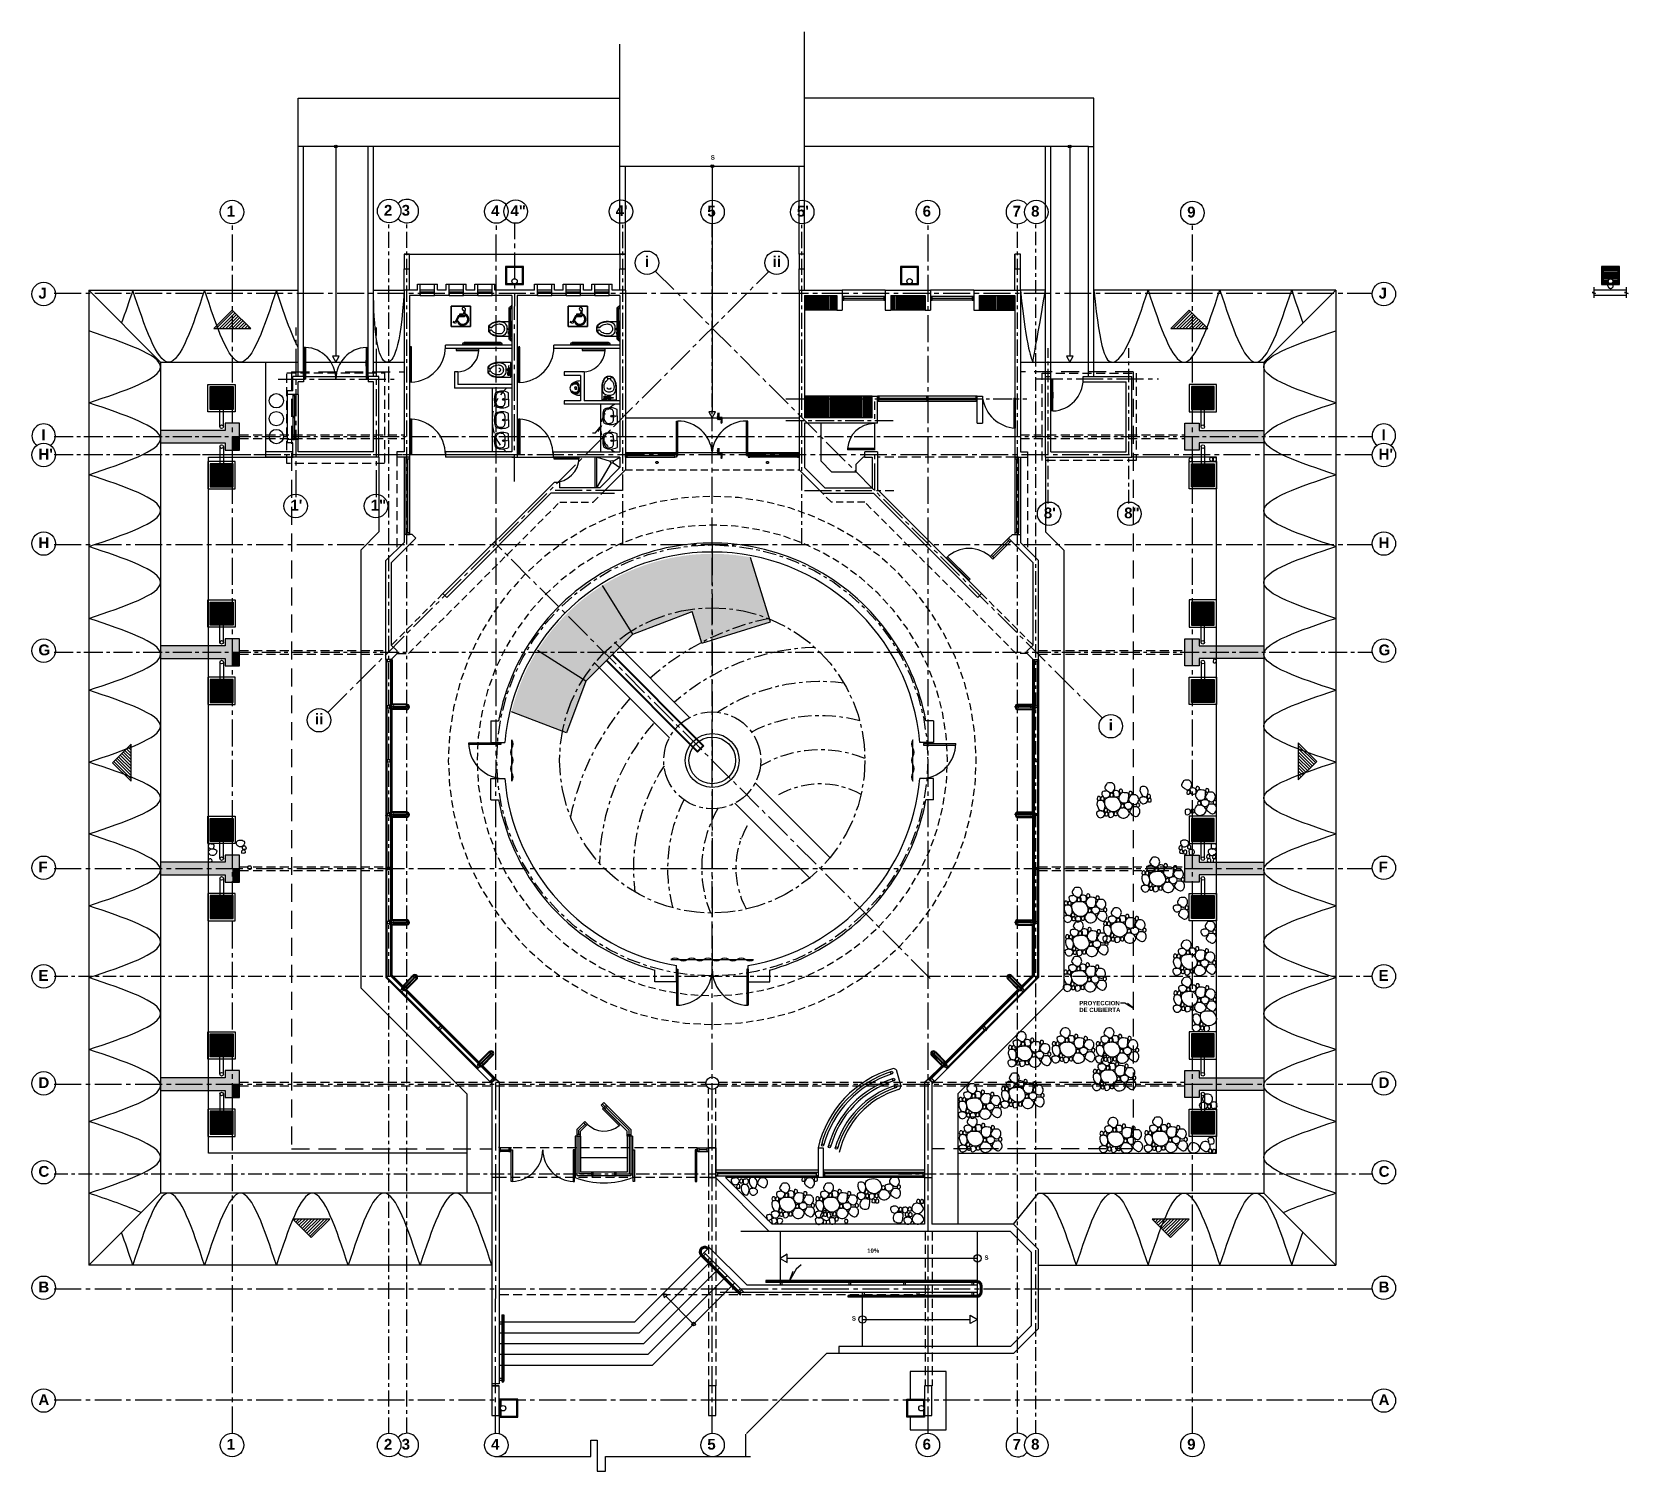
# Model space of a CAD drawing. Extents: x 504.5 to 598.6, y 648.3 to 688.4.
# Drawn here: x 554.2 to 598.64, y 648.29 to 688.35 of the extents above; entities that cross this region are included whole.
import ezdxf

# ---------------------------------------------------------------- set-up
doc = ezdxf.new("R2010")
doc.units = 0
doc.header["$MEASUREMENT"] = 0
for name, pattern in [('ACAD_ISO10W100', [18.5, 12, -3, 0.5, -3]), ('CENTER2', [1.125, 0.75, -0.125, 0.125, -0.125]), ('DASHDOTX2', [2, 1, -0.5, 0, -0.5]), ('DASHED2', [0.375, 0.25, -0.125]), ('HIDDEN', [0.375, 0.25, -0.125])]:
    doc.linetypes.add(name, pattern=pattern)
doc.layers.get('0').update_dxf_attribs({"linetype": 'CONTINUOUS'})
for name, color, linetype in [('1', 6, 'CONTINUOUS'), ('2', 1, 'CONTINUOUS'), ('4', 3, 'CONTINUOUS'), ('9', 1, 'DASHED2'), ('butacas', 1, 'CONTINUOUS'), ('columnas', 4, 'CONTINUOUS'), ('EJES', 6, 'CENTER2'), ('equipo', 5, 'CONTINUOUS'), ('escaleras', 1, 'CONTINUOUS'), ('M-sanitarios', 1, 'CONTINUOUS'), ('METAL', 1, 'CONTINUOUS'), ('MUEBLES', 1, 'CONTINUOUS'), ('murosbajos', 3, 'CONTINUOUS'), ('paredbaños', 5, 'CONTINUOUS'), ('paredes', 2, 'CONTINUOUS'), ('PISO', 9, 'CONTINUOUS'), ('pisoplanta', 1, 'CONTINUOUS'), ('PROYECCIONES', 6, 'HIDDEN'), ('PUERTAS', 1, 'CONTINUOUS'), ('talud', 5, 'CONTINUOUS'), ('texturas', 6, 'CONTINUOUS'), ('TUBERIA', 7, 'DASHDOTX2'), ('ventana', 1, 'CONTINUOUS'), ('ventanas', 1, 'CONTINUOUS'), ('vidrio', 6, 'CONTINUOUS')]:
    doc.layers.add(name, color=color, linetype=linetype)
doc.styles.add('ALR4', font='sanssb__.ttf')

msp = doc.modelspace()

# ---------------------------------------------------------------- texts
at = {"layer": '2', "style": 'ALR4'}
for s, height, p in [('S', 0.12, (573.098, 684.796)), ('1', 0.3, (559.621, 683.211)), ('2', 0.3, (563.997, 683.236)), ('3', 0.3, (564.49, 683.236)), ('4', 0.3, (566.981, 683.223)), ('4"', 0.3, (567.519, 683.223)), ("4'", 0.3, (570.449, 683.223)), ('5', 0.3, (573.001, 683.211)), ("5'", 0.3, (575.496, 683.211)), ('6', 0.3, (578.996, 683.211)), ('7', 0.3, (581.5, 683.211)), ('8', 0.3, (582.016, 683.211)), ('9', 0.3, (586.363, 683.186)), ('i', 0.3, (571.267, 681.807)), ('ii', 0.3, (574.82, 681.807)), ('J', 0.3, (554.376, 680.928)), ('J', 0.3, (591.693, 680.928)), ('I', 0.3, (554.46, 676.985)), ('I', 0.3, (591.776, 676.985)), ("H'", 0.3, (554.376, 676.448)), ("H'", 0.3, (591.693, 676.448)), ("1'", 0.3, (561.393, 675.027)), ('1"', 0.3, (563.628, 675.027)), ("8'", 0.3, (582.372, 674.812)), ('8"', 0.3, (584.608, 674.812)), ('H', 0.3, (554.376, 673.982)), ('H', 0.3, (591.693, 673.982)), ('G', 0.3, (554.376, 671)), ('G', 0.3, (591.693, 671)), ('ii', 0.3, (562.078, 669.074)), ('i', 0.3, (584.18, 668.907)), ('F', 0.3, (554.376, 664.959)), ('F', 0.3, (591.693, 664.959)), ('E', 0.3, (554.376, 661.938)), ('E', 0.3, (591.693, 661.938)), ('PROYECCION', 0.12, (583.358, 661.259)), ('DE CUBIERTA', 0.12, (583.358, 661.068)), ('D', 0.3, (554.376, 658.956)), ('D', 0.3, (591.693, 658.956)), ('C', 0.3, (554.376, 656.485)), ('C', 0.3, (591.693, 656.485)), ('10%', 0.12, (577.453, 654.368)), ('S', 0.12, (580.719, 654.174)), ('B', 0.3, (554.376, 653.268)), ('B', 0.3, (591.693, 653.268)), ('S', 0.12, (577.028, 652.481)), ('A', 0.3, (554.376, 650.129)), ('A', 0.3, (591.693, 650.129)), ('1', 0.3, (559.621, 648.89)), ('2', 0.3, (563.997, 648.89)), ('3', 0.3, (564.49, 648.89)), ('4', 0.3, (566.981, 648.89)), ('5', 0.3, (573.001, 648.89)), ('6', 0.3, (578.996, 648.89)), ('7', 0.3, (581.5, 648.89)), ('8', 0.3, (582.016, 648.89)), ('9', 0.3, (586.363, 648.89))]:
    msp.add_text(s, height=height, dxfattribs=at).set_placement(p)

# ---------------------------------------------------------------- blocks, each defined once
blk = doc.blocks.new('LAVATORIO_11')
at = {"color": 0, "linetype": 'ByBlock'}
for p, q in [((0.01, 0), (-0.27, 0)), ((0, 0), (0.291, 0))]:
    blk.add_line(p, q, dxfattribs=at)
for centre, radius in [((0.008, -0.217), 0.0358), ((0.008, -0.217), 0.0267), ((0.008, -0.077), 0.0128)]:
    blk.add_circle(centre, radius, dxfattribs=at)
for centre, radius, start, end in [((0.257, -0.272), 0.593, 152.69541, 205.55832), ((-0.236, -0.272), 0.593, 334.44168, 27.3056), ((-0.108, -0.345), 0.191, 168.04129, 247.66527), ((-0.054, -0.329), 0.242, 152.90997, 174.33419), ((-0.206, -0.49), 0.0809, 207.71381, 249.54053), ((-0.146, -0.297), 0.146, 99.46756, 147.81044), ((0.01, 0.367), 0.964, 255.28146, 284.71854), ((0.005, 0.037), 0.589, 251.57783, 288.42217), ((-0.023, -0.992), 0.852, 87.95286, 99.98316), ((0.033, -0.992), 0.852, 80.01684, 92.04714), ((0.157, -0.297), 0.146, 32.18956, 80.53244), ((0.119, -0.345), 0.191, 292.33473, 11.95871), ((0.227, -0.49), 0.0809, 290.45947, 332.28619), ((0.065, -0.329), 0.242, 5.66581, 27.09003)]:
    blk.add_arc(centre, radius, start, end, dxfattribs=at)
blk = doc.blocks.new('inod-minusv.')
at = {"layer": 'M-sanitarios'}
for p, q in [((0.094, 1.369), (0.075, 1.369)), ((0.094, 1.312), (0.094, 1.387)), ((0.112, 1.387), (0.094, 1.387)), ((0.037, 0.319), (0.037, 1.331)), ((0.094, 1.331), (0.075, 1.331)), ((0.075, 0.319), (0.075, 1.331)), ((0.112, 1.312), (0.094, 1.312)), ((-0.9, 0.019), (-0.975, 0.019)), ((-0.975, 0), (-0.975, 0.019)), ((-0.956, 0.019), (-0.956, 0.037)), ((-0.056, 0.075), (-0.919, 0.075)), ((-0.919, 0.019), (-0.919, 0.037)), ((-0.056, 0.037), (-0.919, 0.037)), ((-0.9, 0), (-0.9, 0.019)), ((-0.301, 0.081), (-0.289, 0.081)), ((-0.301, 0.031), (-0.289, 0.031)), ((-0.289, 0.075), (-0.289, 0.081)), ((-0.289, 0.078), (-0.277, 0.078)), ((-0.289, 0.031), (-0.289, 0.037)), ((-0.289, 0.035), (-0.277, 0.035)), ((-0.264, 0.081), (-0.277, 0.081)), ((-0.277, 0.075), (-0.277, 0.081)), ((-0.277, 0.031), (-0.277, 0.037)), ((-0.264, 0.031), (-0.277, 0.031)), ((-0.264, 0.075), (-0.264, 0.081)), ((-0.264, 0.078), (-0.194, 0.078)), ((-0.264, 0.031), (-0.264, 0.037)), ((-0.264, 0.035), (-0.194, 0.035)), ((-0.256, 0), (-0.256, 0.012)), ((-0.244, 0.078), (-0.244, 0.09)), ((-0.244, 0.016), (-0.244, 0.035)), ((-0.241, 0.087), (-0.241, 0.092)), ((-0.241, 0.017), (-0.241, 0.028)), ((-0.238, 0.084), (-0.225, 0.084)), ((-0.238, 0.031), (-0.225, 0.031)), ((-0.222, 0.087), (-0.222, 0.097)), ((-0.222, 0.019), (-0.222, 0.028)), ((-0.216, 0.087), (-0.216, 0.097)), ((-0.216, 0.019), (-0.216, 0.028)), ((-0.213, 0.084), (-0.2, 0.084)), ((-0.213, 0.031), (-0.2, 0.031)), ((-0.197, 0.087), (-0.197, 0.092)), ((-0.197, 0.017), (-0.197, 0.028)), ((-0.194, 0.078), (-0.194, 0.09)), ((-0.194, 0.016), (-0.194, 0.035)), ((-0.181, 0), (-0.181, 0.012)), ((-0.075, 0), (-0.075, 0.019)), ((0, 0.019), (-0.075, 0.019)), ((-0.056, 0.019), (-0.056, 0.037)), ((-0.019, 0.019), (-0.019, 0.037)), ((0, 0), (0, 0.019)), ((0.094, 0.319), (0.075, 0.319)), ((0.094, 0.281), (0.075, 0.281)), ((0.112, 0.337), (0.094, 0.337)), ((0.094, 0.262), (0.094, 0.337)), ((0.112, 0.262), (0.094, 0.262)), ((-0.181, 0), (-0.256, 0))]:
    blk.add_line(p, q, dxfattribs=at)
for points in [[(-0.131, 0.322, 0.049648), (-0.144, 0.452, 0.06346), (-0.177, 0.549, 0.103485), (-0.235, 0.624, 0.178458), (-0.288, 0.644), (-0.388, 0.644, 0.178458), (-0.44, 0.624, 0.103485), (-0.498, 0.549, 0.06346), (-0.531, 0.452, 0.049648), (-0.544, 0.322), (-0.544, 0.075)], [(-0.544, 0.322, -0.049648), (-0.531, 0.452, -0.06346), (-0.498, 0.549, -0.103485), (-0.44, 0.624, -0.178458), (-0.388, 0.644), (-0.288, 0.644, -0.178458), (-0.235, 0.624, -0.103485), (-0.177, 0.549, -0.06346), (-0.144, 0.452, -0.049648), (-0.131, 0.322), (-0.131, 0.075)], [(-0.131, 0.037), (-0.131, 0), (-0.544, 0), (-0.544, 0.037, -0.049648)]]:
    blk.add_lwpolyline(points, format="xyb", dxfattribs=at)
blk.add_lwpolyline([(-0.243, 0.615, -0.103485), (-0.188, 0.544, -0.06346), (-0.156, 0.45, -0.049648), (-0.144, 0.322, -0.075858), (-0.155, 0.247, -0.086069), (-0.186, 0.187, -0.105985), (-0.235, 0.145, -0.126201), (-0.288, 0.131), (-0.388, 0.131, -0.126201), (-0.44, 0.145, -0.105985), (-0.489, 0.187, -0.086069), (-0.52, 0.247, -0.075858), (-0.531, 0.322, -0.049648), (-0.519, 0.45, -0.06346), (-0.487, 0.544, -0.103485), (-0.432, 0.615, -0.097511), (-0.418, 0.621, -0.09808), (-0.403, 0.621, -0.098895), (-0.389, 0.615, -0.099479), (-0.378, 0.605, -0.099479), (-0.372, 0.591, -0.098895), (-0.372, 0.575, -0.09808), (-0.378, 0.561, -0.097511), (-0.389, 0.55, 0.102445), (-0.434, 0.504, 0.077884), (-0.463, 0.439, 0.065096), (-0.474, 0.354, 0.024284), (-0.473, 0.322, 0.115331), (-0.463, 0.28, 0.103946), (-0.433, 0.242, 0.091071), (-0.39, 0.218, 0.083675), (-0.338, 0.209, 0.083675), (-0.285, 0.218, 0.091071), (-0.242, 0.242, 0.103946), (-0.212, 0.28, 0.115331), (-0.202, 0.322, 0.024284), (-0.201, 0.354, 0.065096), (-0.212, 0.439, 0.077884), (-0.241, 0.504, 0.102445), (-0.286, 0.55, -0.097511), (-0.297, 0.561, -0.09808), (-0.303, 0.575, -0.098895), (-0.303, 0.591, -0.099479), (-0.297, 0.605, -0.099479), (-0.286, 0.615, -0.098895), (-0.272, 0.621, -0.09808), (-0.257, 0.621, -0.097511)], format="xyb", close=True, dxfattribs=at)
for points in [[(-0.352, 0.075), (-0.35, 0.078), (-0.325, 0.078), (-0.323, 0.075)], [(-0.323, 0.037), (-0.325, 0.035), (-0.35, 0.035), (-0.352, 0.037)]]:
    blk.add_lwpolyline(points, dxfattribs=at)
for centre, radius, start, end in [((0.075, 1.331), 0.0375, 90, 180), ((-0.919, 0.037), 0.0375, 90, 180), ((-0.338, 0.056), 0.0437, 25.3769, 154.6231), ((-0.338, 0.056), 0.0438, 205.3769, 334.6231), ((-0.338, 0.056), 0.025, 48.5904, 131.4096), ((-0.338, 0.056), 0.025, 228.5904, 311.4096), ((-0.219, -0.097), 0.116, 71.0754, 108.9246), ((-0.209, 0.056), 0.0406, 147.7958, 152.5136), ((-0.209, 0.056), 0.0406, 207.4864, 212.2042), ((-0.219, 0.044), 0.0531, 61.9275, 118.0725), ((-0.238, 0.087), 0.00312, 180, 270), ((-0.238, 0.028), 0.00313, 90, 180), ((-0.225, 0.087), 0.00312, 270, 0), ((-0.225, 0.028), 0.00313, 0, 90), ((-0.213, 0.087), 0.00312, 180, 270), ((-0.213, 0.028), 0.00312, 90, 180), ((-0.2, 0.087), 0.00313, 270, 360), ((-0.2, 0.028), 0.00312, 360, 90), ((-0.228, 0.056), 0.0406, 27.4869, 32.2048), ((-0.228, 0.056), 0.0406, 327.7952, 332.5131), ((-0.056, 0.037), 0.0375, 0, 90), ((0.075, 0.319), 0.0375, 180, 270)]:
    blk.add_arc(centre, radius, start, end, dxfattribs=at)
blk = doc.blocks.new('WC-F1-P')
blk.add_line((-1.4, -23.3), (1.4, -23.3))
for points in [[(-8.2, -12.9, 0.049648), (-7.7, -18.1, 0.06346), (-6.4, -22, 0.103485), (-4.1, -25, 0.178458), (-2, -25.8), (2, -25.8, 0.178458), (4.1, -25, 0.103485), (6.4, -22, 0.06346), (7.7, -18.1, 0.049648), (8.2, -12.9), (8.2, 0), (-8.2, 0)], [(3.8, -24.6, 0.103485), (6, -21.8, 0.06346), (7.2, -18, 0.049648), (7.8, -12.9, 0.075858), (7.3, -9.9, 0.086069), (6.1, -7.5, 0.105985), (4.1, -5.8, 0.126201), (2, -5.3), (-2, -5.3, 0.126201), (-4.1, -5.8, 0.105985), (-6.1, -7.5, 0.086069), (-7.3, -9.9, 0.075858), (-7.8, -12.9, 0.049648), (-7.2, -18, 0.06346), (-6, -21.8, 0.103485), (-3.8, -24.6, 0.097511), (-3.2, -24.8, 0.09808), (-2.6, -24.8, 0.098895), (-2, -24.6, 0.099479), (-1.6, -24.2, 0.099479), (-1.4, -23.6, 0.098895), (-1.4, -23, 0.09808), (-1.6, -22.5, 0.097511), (-2, -22, -0.102445), (-3.9, -20.2, -0.077884), (-5, -17.5, -0.065096), (-5.5, -14.2, -0.024284), (-5.4, -12.9, -0.115331), (-5, -11.2, -0.103946), (-3.8, -9.7, -0.091071), (-2.1, -8.7, -0.083675), (0, -8.4, -0.083675), (2.1, -8.7, -0.091071), (3.8, -9.7, -0.103946), (5, -11.2, -0.115331), (5.4, -12.9, -0.024284), (5.5, -14.2, -0.065096), (5, -17.5, -0.077884), (3.9, -20.2, -0.102445), (2, -22, 0.097511), (1.6, -22.5, 0.09808), (1.4, -23, 0.098895), (1.4, -23.6, 0.099479), (1.6, -24.2, 0.099479), (2, -24.6, 0.098895), (2.6, -24.8, 0.09808), (3.2, -24.8, 0.097511)]]:
    blk.add_lwpolyline(points, format="xyb", close=True)
blk.add_lwpolyline([(-2, -13.4, -0.111064), (-1.9, -12.8, -0.102841), (-1.4, -12.2, -0.093011), (-0.8, -11.8, -0.087082), (0, -11.7, -0.087082), (0.8, -11.8, -0.093011), (1.4, -12.2, -0.102841), (1.9, -12.8, -0.111064), (2, -13.4, -0.111064)], format="xyb")
blk.add_circle((0, -2.3), 1)
blk = doc.blocks.new('FVALV1-P')
for p, q in [((-2.4, 0.1), (-4.6, 0.1)), ((-2.3, 0.6), (-2.3, -0.6)), ((-2.3, 0.6), (-1.6, 0.6)), ((1.4, 1), (1.9, 1)), ((1.9, 1), (1.9, -1)), ((1.9, 0.9), (2.4, 0.9)), ((2.9, 1), (2.4, 1)), ((2.4, 1), (2.4, -1)), ((2.9, 0), (2.4, 0)), ((2.9, 1), (2.9, -1)), ((2.9, 0.9), (5.8, 0.9)), ((6.2, 2.2), (3.2, 2.2)), ((3.2, 2.2), (3.2, 1.8)), ((3.8, 1.6), (3.8, 0.9)), ((3.9, 1.6), (3.9, 1.1)), ((4, 1), (4.5, 1)), ((4.6, 1.5), (4.6, 1.1)), ((4.9, 1.5), (4.9, 1.1)), ((5, 1), (5.5, 1)), ((5.6, 1.6), (5.6, 1.1)), ((5.8, 1.6), (5.8, 0.9)), ((6.2, 2.2), (6.2, 1.8)), ((-2.4, -0.1), (-4.6, -0.1)), ((-2.3, -0.6), (-1.6, -0.6)), ((1.4, -1), (1.9, -1)), ((1.9, -0.9), (2.4, -0.9)), ((2.9, -1), (2.4, -1)), ((2.9, -0.9), (5.8, -0.9)), ((3.8, -0.9), (3.8, -1.4)), ((3.9, -1.2), (3.9, -1.4)), ((4, -1.1), (4.5, -1.1)), ((4.6, -1.2), (4.6, -1.6)), ((4.9, -1.2), (4.9, -1.6)), ((5, -1.1), (5.5, -1.1)), ((5.6, -1.2), (5.6, -1.4)), ((5.8, -0.9), (5.8, -1.4))]:
    blk.add_line(p, q)
blk.add_lwpolyline([(1, 0), (0.5, 0.9), (-0.5, 0.9), (-1, 0), (-0.5, -0.9), (0.5, -0.9)], close=True)
for radius in [1.75, 1, 0.342]:
    blk.add_circle((0, 0), radius)
for centre, radius, start, end in [((-4.6, 0), 0.125, 90, 270), ((-2.4, 0.2), 0.125, 270, 360), ((4.8, 6.1), 4.63, 251.0754, 288.9246), ((5.1, 0), 1.63, 147.7958, 212.2042), ((4, 1.1), 0.125, 180, 270), ((4.5, 1.1), 0.125, 270, 360), ((5, 1.1), 0.125, 180, 270), ((5.5, 1.1), 0.125, 270, 360), ((4.4, 0), 1.62, 327.7952, 32.2048), ((-2.4, -0.3), 0.125, 0, 90), ((4.8, 0.5), 2.12, 241.9275, 298.0725), ((4, -1.2), 0.125, 90, 180), ((4.5, -1.2), 0.125, 0, 90), ((5, -1.2), 0.125, 90, 180), ((5.5, -1.2), 0.125, 0, 90)]:
    blk.add_arc(centre, radius, start, end)
blk = doc.blocks.new('fluxometro')
at = {"xscale": 0.02499999999997726, "yscale": 0.02499999999997726, "zscale": 0.02499999999997726, "rotation": 180}
for name, p in [('WC-F1-P', (0, 0)), ('FVALV1-P', (0, 0.058))]:
    blk.add_blockref(name, p, dxfattribs=at)
blk = doc.blocks.new('apoymuro-cortina')
at = {"layer": 'vidrio', "color": 1, "linetype": 'Continuous'}
for p, q in [((0, 0), (-0.099, 0)), ((0, -0.057), (0, 0)), ((-0.125, -0.001), (-0.125, -0.057)), ((-0.119, 0), (-0.124, 0)), ((-0.124, -0.057), (-0.119, -0.057)), ((-0.122, -0.01), (-0.122, -0.003)), ((-0.122, -0.032), (-0.122, -0.013)), ((-0.096, -0.032), (-0.122, -0.032)), ((-0.122, -0.035), (-0.096, -0.035)), ((-0.122, -0.044), (-0.122, -0.035)), ((-0.122, -0.054), (-0.122, -0.048)), ((-0.121, -0.003), (-0.12, -0.003)), ((-0.12, -0.01), (-0.121, -0.01)), ((-0.121, -0.013), (-0.119, -0.013)), ((-0.119, -0.045), (-0.121, -0.045)), ((-0.121, -0.047), (-0.12, -0.047)), ((-0.12, -0.055), (-0.121, -0.055)), ((-0.12, -0.003), (-0.12, -0.004)), ((-0.12, -0.009), (-0.12, -0.01)), ((-0.12, -0.047), (-0.12, -0.048)), ((-0.12, -0.054), (-0.12, -0.055)), ((-0.119, -0.004), (-0.119, -0.001)), ((-0.119, -0.012), (-0.119, -0.009)), ((-0.119, -0.048), (-0.119, -0.045)), ((-0.119, -0.057), (-0.119, -0.054)), ((-0.1, -0.001), (-0.1, -0.004)), ((-0.1, -0.009), (-0.1, -0.012)), ((-0.1, -0.045), (-0.1, -0.048)), ((-0.1, -0.054), (-0.1, -0.057)), ((-0.099, -0.013), (-0.097, -0.013)), ((-0.097, -0.045), (-0.099, -0.045)), ((-0.099, -0.057), (-0.094, -0.057)), ((-0.098, -0.003), (-0.097, -0.003)), ((-0.098, -0.004), (-0.098, -0.003)), ((-0.098, -0.01), (-0.098, -0.009)), ((-0.097, -0.01), (-0.098, -0.01)), ((-0.098, -0.047), (-0.097, -0.047)), ((-0.098, -0.048), (-0.098, -0.047)), ((-0.098, -0.055), (-0.098, -0.054)), ((-0.097, -0.055), (-0.098, -0.055)), ((-0.096, -0.003), (-0.096, -0.01)), ((-0.096, -0.013), (-0.096, -0.032)), ((-0.096, -0.035), (-0.096, -0.044)), ((-0.096, -0.048), (-0.096, -0.054)), ((-0.094, -0.057), (0, -0.057)), ((-0.093, -0.003), (-0.093, -0.054)), ((-0.004, -0.003), (-0.093, -0.003)), ((-0.093, -0.055), (-0.004, -0.055)), ((-0.003, -0.054), (-0.003, -0.003))]:
    blk.add_line(p, q, dxfattribs=at)
at = {"layer": 'vidrio', "linetype": 'Continuous'}
for p, q in [((-0.04, 0.002), (-0.04, 0.005)), ((-0.04, 0.005), (0.031, 0.005)), ((0.027, 0.002), (-0.04, 0.002)), ((-0.032, 0.006), (-0.032, 0.008)), ((-0.032, 0.008), (-0.006, 0.008)), ((-0.006, 0.006), (-0.032, 0.006)), ((-0.009, 0.01), (-0.029, 0.01)), ((-0.029, 0.01), (-0.029, 0.008)), ((-0.029, 0.008), (-0.009, 0.008)), ((-0.028, 0.011), (-0.028, 0.02)), ((-0.026, 0.021), (-0.011, 0.021)), ((-0.011, 0.011), (-0.026, 0.011)), ((-0.024, 0.02), (-0.024, 0.011)), ((-0.015, 0.021), (-0.023, 0.021)), ((-0.014, 0.011), (-0.014, 0.02)), ((-0.009, 0.02), (-0.009, 0.011)), ((-0.009, 0.008), (-0.009, 0.01)), ((-0.006, 0.008), (-0.006, 0.006)), ((0.027, -0.059), (0.027, 0.002)), ((0.031, -0.063), (0.031, 0.005)), ((-0.105, -0.044), (-0.113, -0.044)), ((-0.04, -0.059), (0.027, -0.059)), ((-0.04, -0.063), (-0.04, -0.059)), ((0.031, -0.063), (-0.04, -0.063)), ((-0.032, -0.063), (-0.032, -0.065)), ((-0.006, -0.063), (-0.032, -0.063)), ((-0.032, -0.065), (-0.006, -0.065)), ((-0.029, -0.068), (-0.029, -0.065)), ((-0.029, -0.065), (-0.009, -0.065)), ((-0.009, -0.068), (-0.029, -0.068)), ((-0.028, -0.069), (-0.028, -0.078)), ((-0.011, -0.068), (-0.026, -0.068)), ((-0.026, -0.078), (-0.011, -0.078)), ((-0.013, -0.005), (-0.025, -0.005)), ((-0.025, -0.005), (-0.025, -0.052)), ((-0.025, -0.052), (-0.013, -0.052)), ((-0.025, -0.083), (-0.025, -0.078)), ((-0.013, -0.079), (-0.025, -0.079)), ((-0.013, -0.081), (-0.025, -0.081)), ((-0.025, -0.083), (-0.024, -0.084)), ((-0.013, -0.083), (-0.025, -0.083)), ((-0.024, -0.078), (-0.024, -0.069)), ((-0.014, -0.084), (-0.024, -0.084)), ((-0.015, -0.078), (-0.023, -0.078)), ((-0.015, -0.08), (-0.023, -0.08)), ((-0.015, -0.082), (-0.023, -0.082)), ((-0.019, -0.084), (-0.019, -0.084)), ((-0.014, -0.069), (-0.014, -0.078)), ((-0.013, -0.083), (-0.014, -0.084)), ((-0.013, -0.052), (-0.013, -0.005)), ((-0.013, -0.083), (-0.013, -0.078)), ((-0.009, -0.065), (-0.009, -0.068)), ((-0.009, -0.078), (-0.009, -0.069)), ((-0.006, -0.065), (-0.006, -0.063))]:
    blk.add_line(p, q, dxfattribs=at)
at = {"layer": 'vidrio', "color": 1, "linetype": 'Continuous', "extrusion": (0, 0, -1)}
for centre, major_axis, start_param, end_param in [((-0.099, -0.001), (0.000451, -0.000451), 2.356194, 3.926991), ((-0.124, -0.001), (0.000451, -0.000451), 2.356194, 3.926991), ((-0.124, -0.057), (0.000451, 0.000451), 2.356194, 3.926991), ((-0.121, -0.003), (0.000451, -0.000451), 2.356194, 3.926991), ((-0.121, -0.01), (0.000451, 0.000451), 2.356194, 3.926991), ((-0.121, -0.013), (0.000451, -0.000451), 2.356194, 3.926991), ((-0.121, -0.044), (0.000451, 0.000451), 2.356194, 3.926991), ((-0.121, -0.048), (0.000451, -0.000451), 2.356194, 3.926991), ((-0.121, -0.054), (0.000451, 0.000451), 2.356194, 3.926991), ((-0.119, -0.004), (0.000451, 0.000451), 2.356194, 3.926991), ((-0.119, -0.009), (0.000451, -0.000451), 2.356194, 3.926991), ((-0.119, -0.048), (0.000451, 0.000451), 2.356194, 3.926991), ((-0.119, -0.054), (0.000451, -0.000451), 2.356194, 3.926991), ((-0.119, -0.001), (0.000451, -0.000451), 3.926991, 5.497787), ((-0.119, -0.004), (0.000451, -0.000451), -0.785398, 0.785398), ((-0.119, -0.009), (0.000451, -0.000451), 3.926991, 5.497787), ((-0.119, -0.012), (0.000451, -0.000451), -0.785398, 0.785398), ((-0.119, -0.045), (0.000451, -0.000451), 3.926991, 5.497787), ((-0.119, -0.048), (0.000451, -0.000451), -0.785398, 0.785398), ((-0.119, -0.054), (0.000451, -0.000451), 3.926991, 5.497787), ((-0.119, -0.057), (0.000451, -0.000451), -0.785398, 0.785398), ((-0.099, -0.004), (0.000451, 0.000451), 2.356194, 3.926991), ((-0.099, -0.009), (0.000451, -0.000451), 2.356194, 3.926991), ((-0.099, -0.012), (0.000451, 0.000451), 2.356194, 3.926991), ((-0.099, -0.045), (0.000451, -0.000451), 2.356194, 3.926991), ((-0.099, -0.048), (0.000451, 0.000451), 2.356194, 3.926991), ((-0.099, -0.054), (0.000451, -0.000451), 2.356194, 3.926991), ((-0.099, -0.057), (0.000451, 0.000451), 2.356194, 3.926991), ((-0.099, -0.004), (0.000451, -0.000451), -0.785398, 0.785398), ((-0.099, -0.009), (0.000451, -0.000451), 3.926991, 5.497787), ((-0.099, -0.048), (0.000451, -0.000451), -0.785398, 0.785398), ((-0.099, -0.054), (0.000451, -0.000451), 3.926991, 5.497787), ((-0.097, -0.003), (0.000451, 0.000451), 5.497787, 7.068583), ((-0.097, -0.01), (0.000451, -0.000451), -0.785398, 0.785398), ((-0.097, -0.013), (0.000451, -0.000451), 3.926991, 5.497787), ((-0.097, -0.044), (0.000451, -0.000451), -0.785398, 0.785398), ((-0.097, -0.048), (0.000451, 0.000451), 5.497787, 7.068583), ((-0.093, -0.003), (0.000361, 0.000361), 3.926991, 5.497787), ((-0.093, -0.054), (0.000361, 0.000361), 2.356194, 3.926991)]:
    blk.add_ellipse(centre, major_axis=major_axis, ratio=1, start_param=start_param, end_param=end_param, dxfattribs=at)
at = {"layer": 'vidrio', "linetype": 'Continuous', "extrusion": (0, 0, -1)}
for centre, major_axis, start_param, end_param in [((-0.026, 0.016), (0.00325, -0.00325), 3.399063, 4.454918), ((-0.026, 0.015), (0.00325, -0.00325), 0.257471, 1.313326), ((-0.019, 0), (0.0144, -0.0144), 3.678281, 4.175701), ((-0.019, 0.031), (0.0144, 0.0144), 2.107484, 2.604904), ((-0.011, 0.016), (0.00325, -0.00325), 3.399063, 4.454918), ((-0.011, 0.015), (0.00325, -0.00325), 0.257471, 1.313326), ((-0.026, -0.073), (0.00325, 0.00325), 4.96986, 6.025715), ((-0.026, -0.074), (0.00325, 0.00325), 1.828267, 2.884122), ((-0.019, -0.088), (0.0144, 0.0144), 5.249077, 5.746497), ((-0.019, -0.058), (0.0144, -0.0144), 0.536688, 1.034108), ((-0.011, -0.073), (0.00325, 0.00325), 4.96986, 6.025715), ((-0.011, -0.074), (0.00325, 0.00325), 1.828267, 2.884122)]:
    blk.add_ellipse(centre, major_axis=major_axis, ratio=1, start_param=start_param, end_param=end_param, dxfattribs=at)
at = {"layer": 'vidrio', "color": 5, "linetype": 'Continuous', "extrusion": (0, 0, -1)}
for centre, major_axis, start_param, end_param in [((-0.004, -0.003), (0.000361, -0.000361), 3.926991, 5.497787), ((-0.004, -0.054), (0.000361, 0.000361), 0.785398, 2.356194)]:
    blk.add_ellipse(centre, major_axis=major_axis, ratio=1, start_param=start_param, end_param=end_param, dxfattribs=at)
blk = doc.blocks.new('mingitorio')
at = {"layer": 'M-sanitarios'}
for p, q in [((-0.2, 0), (0, 0)), ((0.2, 0), (0, 0)), ((-0.017, -0.059), (-0.017, -0.039)), ((-0.017, -0.039), (0.017, -0.039)), ((-0.017, -0.059), (0.017, -0.059)), ((0.017, -0.059), (0.017, -0.039))]:
    blk.add_line(p, q, dxfattribs=at)
for centre, radius, start, end in [((0.2, 0), 0.4, 180, 202.7554), ((-0.2, 0), 0.4, 337.2446, 0), ((0.108, -0.039), 0.3, 202.7554, 224.0645), ((-0.079, -0.112), 0.075, 100.2235, 201.4058), ((0.074, -0.052), 0.24, 201.4058, 228.8431), ((0.014, -0.126), 0.145, 169.5329, 234.3331), ((-0.054, -0.113), 0.075, 105.5014, 169.5329), ((-0.015, -0.141), 0.1, 162.0283, 180.7764), ((0.085, -0.14), 0.2, 180.7764, 192.5159), ((-0.034, -0.135), 0.08, 85.5164, 162.0283), ((-0.012, -0.162), 0.1, 192.5159, 233.4907), ((0, -0.143), 0.15, 224.0645, 270), ((0, -0.55), 0.52, 90, 100.2235), ((-0.042, -0.156), 0.12, 78.4942, 105.5014), ((0, -0.13), 0.0325, 90, 270), ((0, 0.293), 0.35, 265.5164, 267.216), ((0, -0.13), 0.025, 90, 270), ((-0.017, -0.033), 0.006, 258.4942, 270), ((0, -0.55), 0.52, 79.7765, 90), ((0, -0.13), 0.0325, 270, 90), ((0, -0.13), 0.025, 270, 90), ((0, -0.143), 0.15, 270, 315.9355), ((0.042, -0.156), 0.12, 74.4986, 102.0896), ((0, 0.293), 0.35, 272.784, 274.4836), ((0.034, -0.135), 0.08, 17.9717, 94.4836), ((-0.014, -0.126), 0.145, 305.6669, 10.4671), ((0.012, -0.162), 0.1, 306.5093, 347.4841), ((0.054, -0.113), 0.075, 10.4671, 74.4986), ((-0.074, -0.052), 0.24, 311.1569, 338.5942), ((0.079, -0.112), 0.075, 338.5942, 79.7765), ((-0.108, -0.039), 0.3, 315.9355, 337.2446), ((0.015, -0.141), 0.1, 359.2236, 17.9717), ((-0.085, -0.14), 0.2, 347.4841, 359.2236)]:
    blk.add_arc(centre, radius, start, end, dxfattribs=at)

# ---------------------------------------------------------------- hatches: boundary and pattern name
at = {"layer": '2'}
h = msp.add_hatch(dxfattribs=at)
h.set_pattern_fill('ANSI31', color=256, scale=0.5, angle=-180, style=0)
h.set_pattern_definition([(225, (1097.78487, 1335.40207), (0.044194174, -0.044194174), [])])
h.paths.add_polyline_path([(560.287, 680.094), (559.772, 680.609), (559.257, 680.094)])
h = msp.add_hatch(dxfattribs=at)
h.set_pattern_fill('ANSI31', color=256, scale=0.5, angle=-180, style=0)
h.set_pattern_definition([(225, (1124.43372, 1335.40207), (0.044194174, -0.044194174), [])])
h.paths.add_polyline_path([(586.936, 680.094), (586.421, 680.609), (585.906, 680.094)])
h = msp.add_hatch(dxfattribs=at)
h.set_pattern_fill('ANSI31', color=256, scale=0.1, style=0)
h.set_pattern_definition([(45, (47.886859, 0.981306), (-0.00883883476, 0.00883883476), [])])
edge = h.paths.add_edge_path()
edge.add_line((573.413, 677.495), (573.413, 677.613))
edge.add_line((573.413, 677.613), (573.335, 677.613))
edge.add_line((573.335, 677.613), (573.335, 677.742))
edge.add_line((573.335, 677.742), (573.285, 677.742))
edge.add_line((573.285, 677.742), (573.285, 677.563))
edge.add_line((573.285, 677.563), (573.376, 677.563))
edge.add_line((573.376, 677.563), (573.376, 677.457))
edge.add_line((573.376, 677.457), (573.413, 677.457))
edge.add_line((573.413, 677.457), (573.413, 677.523))
h = msp.add_hatch(dxfattribs=at)
h.set_pattern_fill('ANSI31', color=256, scale=0.1, style=0)
h.set_pattern_definition([(45, (47.886859, 0), (-0.00883883476, 0.00883883476), [])])
edge = h.paths.add_edge_path()
edge.add_line((573.413, 676.513), (573.413, 676.632))
edge.add_line((573.413, 676.632), (573.335, 676.632))
edge.add_line((573.335, 676.632), (573.335, 676.76))
edge.add_line((573.335, 676.76), (573.285, 676.76))
edge.add_line((573.285, 676.76), (573.285, 676.582))
edge.add_line((573.285, 676.582), (573.376, 676.582))
edge.add_line((573.376, 676.582), (573.376, 676.476))
edge.add_line((573.376, 676.476), (573.413, 676.476))
edge.add_line((573.413, 676.476), (573.413, 676.542))
h = msp.add_hatch(dxfattribs=at)
h.set_pattern_fill('ANSI31', color=256, scale=0.5, angle=-90, style=0)
h.set_pattern_definition([(315, (-98.35101, 1206.019506), (0.044194174, 0.044194174), [])])
h.paths.add_polyline_path([(556.957, 668.522), (556.442, 668.007), (556.957, 667.492)])
h = msp.add_hatch(dxfattribs=at)
h.set_pattern_fill('ANSI31', color=256, scale=0.5, angle=90, style=0)
h.set_pattern_definition([(135, (1244.762786, 130.034827), (-0.044194174, -0.044194174), [])])
h.paths.add_polyline_path([(589.455, 667.533), (589.969, 668.048), (589.455, 668.563)])
h = msp.add_hatch(dxfattribs=at)
h.set_pattern_fill('ANSI31', color=256, scale=0.5, style=0)
h.set_pattern_definition([(45, (23.960655, 0), (-0.044194174, 0.044194174), [])])
h.paths.add_polyline_path([(561.459, 655.308), (561.974, 654.793), (562.489, 655.308)])
h = msp.add_hatch(dxfattribs=at)
h.set_pattern_fill('ANSI31', color=256, scale=0.5, style=0)
h.set_pattern_definition([(45, (47.88686, 0), (-0.044194174, 0.044194174), [])])
h.paths.add_polyline_path([(585.385, 655.308), (585.9, 654.793), (586.415, 655.308)])
at = {"layer": 'PROYECCIONES'}
h = msp.add_hatch(dxfattribs=at)
h.set_pattern_fill('CROSS,_O', color=256, scale=0.3)
h.set_pattern_definition([(0, (-479.65717, -568.65473), (0.075, 0.075), [0.0375, -0.1125]), (90, (-479.63842, -568.67348), (-0.075, 0.075), [0.0375, -0.1125])])
h.paths.add_polyline_path([(573.139, 672.324), (573.139, 673.824, 0.14114), (570.08, 672.944), (570.878, 671.673, -0.14114)])
h.paths.add_polyline_path([(570.878, 671.673), (570.929, 671.592), (572.578, 672.217), (572.844, 671.356, -0.01158), (573.139, 671.502), (573.139, 672.324, 0.14114)])
h.paths.add_polyline_path([(573.139, 671.502, -0.058512), (574.711, 672.023, 0.094999), (573.139, 672.324)])
h.paths.add_polyline_path([(574.76, 671.93), (574.734, 672.014, 0.001493), (574.711, 672.023, 0.058512), (573.139, 671.502), (573.139, 671.43)])
h.paths.add_polyline_path([(574.734, 672.014), (574.206, 673.725, 0.046716), (573.139, 673.824), (573.139, 672.324, -0.096506)])
h.paths.add_polyline_path([(570.08, 672.944, 0.056195), (569.073, 672.14), (570.128, 671.085), (570.139, 671.085, -0.05576), (570.878, 671.673)])
h.paths.add_polyline_path([(570.929, 671.592), (570.878, 671.673, 0.032583), (570.43, 671.349), (570.558, 671.221)])
h.paths.add_polyline_path([(569.864, 670.783), (569.992, 670.655), (570.275, 670.938), (570.134, 671.08, 0.023569)])
h.paths.add_polyline_path([(570.139, 671.085, 0.000433), (570.134, 671.08), (570.275, 670.938), (570.422, 671.085)])
h.paths.add_polyline_path([(570.422, 671.085), (570.558, 671.221), (570.43, 671.349, 0.023135), (570.139, 671.085)], flags=17)
h.paths.add_polyline_path([(568.346, 671.085), (569.54, 670.335, -0.056195), (570.134, 671.08), (570.128, 671.085)])
h.paths.add_polyline_path([(570.128, 671.085), (569.073, 672.14, 0.056195), (568.27, 671.133), (568.346, 671.085)])
h.paths.add_polyline_path([(569.992, 670.655), (569.864, 670.783, 0.032583), (569.54, 670.335), (569.621, 670.284)])
h.paths.add_polyline_path([(569.621, 670.284), (569.54, 670.335, 0.092507), (568.967, 668.885), (569.076, 668.844)])
h.paths.add_polyline_path([(568.346, 671.085), (568.24, 671.085, 0.078788), (567.549, 669.422), (568.967, 668.885, -0.092507), (569.54, 670.335)])
at = {"layer": 'texturas'}
h = msp.add_hatch(dxfattribs=at)
h.set_pattern_fill('LINE,_O', color=256, scale=0.3, angle=90)
h.set_pattern_definition([(90, (-479.65717, -568.654728), (-0.0375, 2e-18), [])])
h.paths.add_polyline_path([(581.568, 680.61), (581.568, 681.01), (580.568, 681.01), (580.568, 680.61)])
h.paths.add_polyline_path([(579.068, 680.61), (579.068, 681.01), (578.108, 681.01), (578.108, 680.61)])
h.paths.add_polyline_path([(576.608, 680.61), (576.608, 681.01), (575.708, 681.01), (575.708, 680.61)])
h.paths.add_polyline_path([(575.708, 678.21), (575.708, 678.06), (575.708, 677.61), (577.588, 677.61), (577.588, 678.21)])
h = msp.add_hatch(color=253, dxfattribs=at)
h.paths.add_polyline_path([(559.778, 677.46), (559.578, 677.46), (559.578, 677.26), (557.778, 677.26), (557.778, 677.085), (559.778, 677.085)])
h.paths.add_polyline_path([(559.978, 677.46), (559.778, 677.46), (559.778, 677.085), (559.978, 677.085)])
h.paths.add_polyline_path([(559.978, 677.085), (559.778, 677.085), (559.778, 676.71), (559.978, 676.71)])
h.paths.add_polyline_path([(559.778, 677.085), (557.778, 677.085), (557.778, 676.91), (559.578, 676.91), (559.578, 676.71), (559.778, 676.71)])
h = msp.add_hatch(color=253, dxfattribs=at)
h.paths.add_polyline_path([(586.699, 677.26), (586.699, 677.46), (586.512, 677.46), (586.512, 677.085), (588.499, 677.085), (588.499, 677.26)])
h.paths.add_polyline_path([(586.512, 677.085), (586.512, 676.71), (586.699, 676.71), (586.699, 676.91), (588.499, 676.91), (588.499, 677.085)])
h.paths.add_polyline_path([(586.299, 676.71), (586.512, 676.71), (586.512, 677.085), (586.299, 677.085)])
h.paths.add_polyline_path([(586.512, 677.46), (586.299, 677.46), (586.299, 677.085), (586.512, 677.085)])
for points in [[(559.978, 677.085), (559.778, 677.085), (559.778, 676.71), (559.978, 676.71)], [(586.512, 677.085), (586.512, 676.71), (586.699, 676.71), (586.699, 676.91), (588.499, 676.91), (588.499, 677.085)], [(559.978, 671.085), (559.778, 671.085), (559.778, 670.71), (559.978, 670.71)], [(588.499, 671.085), (586.512, 671.085), (586.512, 670.71), (586.699, 670.71), (586.699, 670.91), (588.499, 670.91)], [(559.978, 665.064), (559.778, 665.064), (559.778, 664.689), (559.978, 664.689)], [(588.499, 665.064), (586.512, 665.064), (586.512, 664.689), (586.699, 664.689), (586.699, 664.889), (588.499, 664.889)], [(559.978, 659.064), (559.778, 659.064), (559.778, 658.689), (559.978, 658.689)], [(588.499, 659.064), (586.512, 659.064), (586.512, 658.689), (586.699, 658.689), (586.699, 658.889), (588.499, 658.889)]]:
    msp.add_hatch(color=253, dxfattribs=at).paths.add_polyline_path(points)
h = msp.add_hatch(color=253, dxfattribs=at)
h.paths.add_polyline_path([(559.778, 671.46), (559.578, 671.46), (559.578, 671.26), (557.778, 671.26), (557.778, 671.085), (559.778, 671.085)])
h.paths.add_polyline_path([(559.978, 671.46), (559.778, 671.46), (559.778, 671.085), (559.978, 671.085)])
h.paths.add_polyline_path([(559.978, 671.085), (559.778, 671.085), (559.778, 670.71), (559.978, 670.71)])
h.paths.add_polyline_path([(559.778, 671.085), (557.778, 671.085), (557.778, 670.91), (559.578, 670.91), (559.578, 670.71), (559.778, 670.71)])
h = msp.add_hatch(color=253, dxfattribs=at)
h.paths.add_polyline_path([(588.499, 671.26), (586.699, 671.26), (586.699, 671.46), (586.512, 671.46), (586.512, 671.085), (588.499, 671.085)])
h.paths.add_polyline_path([(588.499, 671.085), (586.512, 671.085), (586.512, 670.71), (586.699, 670.71), (586.699, 670.91), (588.499, 670.91)])
h.paths.add_polyline_path([(586.512, 671.085), (586.299, 671.085), (586.299, 670.71), (586.512, 670.71)])
h.paths.add_polyline_path([(586.512, 671.46), (586.299, 671.46), (586.299, 671.085), (586.512, 671.085)])
h = msp.add_hatch(color=253, dxfattribs=at)
h.paths.add_polyline_path([(559.778, 665.439), (559.578, 665.439), (559.578, 665.239), (557.778, 665.239), (557.778, 665.064), (559.778, 665.064)])
h.paths.add_polyline_path([(559.978, 665.439), (559.778, 665.439), (559.778, 665.064), (559.978, 665.064)])
h.paths.add_polyline_path([(559.978, 665.064), (559.778, 665.064), (559.778, 664.689), (559.978, 664.689)])
h.paths.add_polyline_path([(559.778, 665.064), (557.778, 665.064), (557.778, 664.889), (559.578, 664.889), (559.578, 664.689), (559.778, 664.689)])
h = msp.add_hatch(color=253, dxfattribs=at)
h.paths.add_polyline_path([(588.499, 665.239), (586.699, 665.239), (586.699, 665.439), (586.512, 665.439), (586.512, 665.064), (588.499, 665.064)])
h.paths.add_polyline_path([(588.499, 665.064), (586.512, 665.064), (586.512, 664.689), (586.699, 664.689), (586.699, 664.889), (588.499, 664.889)])
h.paths.add_polyline_path([(586.512, 665.064), (586.299, 665.064), (586.299, 664.689), (586.512, 664.689)])
h.paths.add_polyline_path([(586.512, 665.439), (586.299, 665.439), (586.299, 665.064), (586.512, 665.064)])
h = msp.add_hatch(color=253, dxfattribs=at)
h.paths.add_polyline_path([(559.578, 659.239), (557.778, 659.239), (557.778, 659.064), (559.778, 659.064), (559.778, 659.439), (559.578, 659.439)])
h.paths.add_polyline_path([(559.778, 659.064), (559.978, 659.064), (559.978, 659.439), (559.778, 659.439)])
h.paths.add_polyline_path([(559.778, 659.064), (559.778, 658.689), (559.978, 658.689), (559.978, 659.064)])
h.paths.add_polyline_path([(559.578, 658.889), (559.578, 658.689), (559.778, 658.689), (559.778, 659.064), (557.778, 659.064), (557.778, 658.889)])
h = msp.add_hatch(color=253, dxfattribs=at)
h.paths.add_polyline_path([(588.499, 659.239), (586.699, 659.239), (586.699, 659.439), (586.512, 659.439), (586.512, 659.064), (588.499, 659.064)])
h.paths.add_polyline_path([(588.499, 659.064), (586.512, 659.064), (586.512, 658.689), (586.699, 658.689), (586.699, 658.889), (588.499, 658.889)])
h.paths.add_polyline_path([(586.512, 659.064), (586.299, 659.064), (586.299, 658.689), (586.512, 658.689)])
h.paths.add_polyline_path([(586.512, 659.439), (586.299, 659.439), (586.299, 659.064), (586.512, 659.064)])

# ---------------------------------------------------------------- linework, layer by layer
at = {"layer": '1'}
for points in [[(584.05, 667.215), (583.994, 667.188), (584.025, 667.06), (584.121, 667.035), (584.215, 667.136), (584.158, 667.211), (584.062, 667.218), (584.041, 667.213)], [(584.224, 667.145), (584.217, 667.078), (584.272, 667.06), (584.306, 667.092), (584.295, 667.147), (584.265, 667.159), (584.237, 667.158), (584.222, 667.145)], [(584.313, 667.158), (584.338, 667.063), (584.402, 667.06), (584.465, 667.078), (584.474, 667.156), (584.454, 667.215), (584.39, 667.234), (584.338, 667.229), (584.303, 667.206), (584.301, 667.186), (584.313, 667.149)], [(584.579, 667.184), (584.484, 667.118), (584.472, 666.965), (584.579, 666.892), (584.698, 666.914), (584.732, 667.031), (584.718, 667.159), (584.659, 667.172), (584.568, 667.179)], [(583.85, 666.851), (583.946, 666.682), (584.03, 666.679), (584.06, 666.73), (584.067, 666.871), (584.002, 666.955), (583.946, 666.962), (583.88, 666.951), (583.854, 666.901), (583.852, 666.867), (583.848, 666.844)], [(584.295, 667.061), (584.093, 667.001), (584.141, 666.717), (584.355, 666.646), (584.509, 666.788), (584.461, 666.978), (584.378, 667.049), (584.295, 667.061)], [(584.059, 666.716), (584.053, 666.648), (584.091, 666.636), (584.14, 666.643), (584.142, 666.688), (584.139, 666.716), (584.112, 666.736), (584.098, 666.738), (584.073, 666.734), (584.062, 666.718)], [(584.486, 666.732), (584.427, 666.583), (584.532, 666.476), (584.675, 666.495), (584.755, 666.595), (584.696, 666.707), (584.605, 666.748), (584.525, 666.748), (584.479, 666.727)], [(584.527, 666.841), (584.52, 666.773), (584.575, 666.755), (584.609, 666.787), (584.598, 666.843), (584.568, 666.855), (584.54, 666.853), (584.525, 666.841)], [(584.675, 666.896), (584.62, 666.869), (584.65, 666.741), (584.746, 666.716), (584.841, 666.818), (584.784, 666.892), (584.687, 666.9), (584.666, 666.894)], [(584.078, 666.611), (584.073, 666.543), (584.11, 666.531), (584.16, 666.538), (584.162, 666.583), (584.158, 666.611), (584.132, 666.631), (584.117, 666.632), (584.092, 666.629), (584.082, 666.613)], [(584.171, 666.572), (584.19, 666.494), (584.26, 666.494), (584.319, 666.551), (584.308, 666.615), (584.26, 666.64), (584.215, 666.634), (584.176, 666.622), (584.169, 666.572)], [(584.335, 666.618), (584.329, 666.551), (584.367, 666.538), (584.417, 666.545), (584.418, 666.59), (584.415, 666.618), (584.388, 666.638), (584.374, 666.64), (584.349, 666.636), (584.338, 666.62)], [(583.382, 664.148), (583.18, 664.088), (583.228, 663.804), (583.441, 663.732), (583.596, 663.875), (583.548, 664.064), (583.465, 664.136), (583.382, 664.148)], [(583.762, 663.983), (583.706, 663.956), (583.737, 663.828), (583.833, 663.803), (583.927, 663.904), (583.87, 663.979), (583.774, 663.986), (583.753, 663.981)], [(583.868, 664.168), (583.819, 664.056), (583.899, 663.972), (583.997, 663.931), (584.088, 664.015), (584.086, 664.132), (584.02, 664.198), (583.954, 664.204), (583.886, 664.189), (583.865, 664.164)], [(583.243, 663.566), (583.193, 663.453), (583.273, 663.37), (583.371, 663.329), (583.462, 663.412), (583.46, 663.53), (583.395, 663.596), (583.329, 663.601), (583.261, 663.587), (583.24, 663.562)], [(583.257, 663.659), (583.277, 663.58), (583.346, 663.58), (583.405, 663.637), (583.395, 663.701), (583.346, 663.726), (583.302, 663.721), (583.263, 663.709), (583.256, 663.659)], [(583.421, 663.705), (583.416, 663.637), (583.453, 663.625), (583.503, 663.632), (583.505, 663.677), (583.501, 663.705), (583.475, 663.725), (583.46, 663.726), (583.436, 663.723), (583.425, 663.707)], [(583.573, 663.819), (583.514, 663.669), (583.619, 663.563), (583.762, 663.582), (583.842, 663.682), (583.783, 663.794), (583.692, 663.835), (583.612, 663.835), (583.566, 663.814)], [(583.614, 663.928), (583.607, 663.86), (583.662, 663.842), (583.696, 663.874), (583.685, 663.929), (583.655, 663.942), (583.626, 663.94), (583.612, 663.928)], [(583.901, 663.835), (583.851, 663.723), (583.931, 663.639), (584.029, 663.598), (584.12, 663.682), (584.118, 663.799), (584.052, 663.865), (583.986, 663.871), (583.918, 663.856), (583.897, 663.831)], [(584.043, 663.565), (584.038, 663.497), (584.075, 663.485), (584.125, 663.492), (584.127, 663.536), (584.123, 663.565), (584.096, 663.584), (584.082, 663.586), (584.057, 663.583), (584.047, 663.566)], [(584.045, 663.952), (584.038, 663.885), (584.093, 663.867), (584.127, 663.899), (584.116, 663.954), (584.086, 663.967), (584.057, 663.965), (584.043, 663.952)], [(584.143, 663.559), (584.137, 663.492), (584.175, 663.479), (584.225, 663.486), (584.226, 663.531), (584.223, 663.559), (584.196, 663.579), (584.182, 663.581), (584.157, 663.577), (584.146, 663.561)], [(584.228, 663.732), (584.173, 663.705), (584.203, 663.577), (584.3, 663.552), (584.394, 663.654), (584.337, 663.728), (584.241, 663.736), (584.219, 663.73)], [(583.417, 663.21), (583.216, 663.151), (583.263, 662.866), (583.477, 662.795), (583.631, 662.938), (583.584, 663.127), (583.501, 663.199), (583.417, 663.21)], [(583.346, 663.295), (583.339, 663.227), (583.395, 663.209), (583.428, 663.242), (583.418, 663.297), (583.387, 663.309), (583.359, 663.307), (583.345, 663.295)], [(583.436, 663.307), (583.46, 663.213), (583.525, 663.209), (583.587, 663.227), (583.596, 663.306), (583.576, 663.364), (583.512, 663.384), (583.46, 663.379), (583.425, 663.355), (583.423, 663.336), (583.436, 663.298)], [(583.701, 663.334), (583.607, 663.268), (583.594, 663.115), (583.701, 663.042), (583.82, 663.063), (583.854, 663.181), (583.84, 663.309), (583.781, 663.322), (583.69, 663.329)], [(583.605, 663.405), (583.598, 663.338), (583.653, 663.32), (583.687, 663.352), (583.676, 663.407), (583.646, 663.42), (583.617, 663.418), (583.603, 663.405)], [(583.904, 663.231), (583.854, 663.119), (583.934, 663.035), (584.032, 662.994), (584.123, 663.078), (584.121, 663.195), (584.055, 663.261), (583.99, 663.266), (583.922, 663.252), (583.9, 663.227)], [(583.87, 663.347), (583.863, 663.279), (583.918, 663.261), (583.952, 663.293), (583.941, 663.348), (583.911, 663.361), (583.883, 663.359), (583.868, 663.347)], [(584.08, 663.18), (584.025, 663.153), (584.055, 663.025), (584.152, 663), (584.246, 663.102), (584.189, 663.177), (584.093, 663.184), (584.071, 663.178)], [(584.029, 663.369), (584.125, 663.2), (584.209, 663.196), (584.239, 663.248), (584.246, 663.388), (584.18, 663.472), (584.125, 663.479), (584.059, 663.469), (584.032, 663.419), (584.031, 663.385), (584.027, 663.362)], [(583.293, 662.722), (583.313, 662.643), (583.382, 662.643), (583.441, 662.7), (583.43, 662.764), (583.382, 662.789), (583.338, 662.784), (583.298, 662.772), (583.291, 662.722)], [(583.457, 662.768), (583.452, 662.7), (583.489, 662.688), (583.539, 662.695), (583.541, 662.739), (583.537, 662.768), (583.51, 662.788), (583.496, 662.789), (583.471, 662.786), (583.46, 662.77)], [(583.608, 662.882), (583.55, 662.732), (583.655, 662.626), (583.797, 662.645), (583.877, 662.745), (583.819, 662.857), (583.728, 662.898), (583.648, 662.898), (583.601, 662.877)], [(583.649, 662.99), (583.642, 662.923), (583.697, 662.905), (583.731, 662.937), (583.721, 662.992), (583.69, 663.005), (583.662, 663.003), (583.648, 662.99)], [(583.797, 663.046), (583.742, 663.019), (583.772, 662.891), (583.868, 662.866), (583.963, 662.967), (583.906, 663.042), (583.81, 663.049), (583.788, 663.044)], [(583.936, 662.898), (583.886, 662.786), (583.966, 662.702), (584.064, 662.661), (584.155, 662.745), (584.153, 662.862), (584.088, 662.928), (584.022, 662.934), (583.954, 662.919), (583.933, 662.894)], [(584.08, 663.015), (584.073, 662.948), (584.129, 662.93), (584.162, 662.962), (584.152, 663.017), (584.121, 663.03), (584.093, 663.028), (584.079, 663.015)], [(583.235, 660.431), (583.228, 660.363), (583.283, 660.346), (583.317, 660.378), (583.306, 660.433), (583.276, 660.445), (583.248, 660.444), (583.233, 660.431)], [(584.458, 660.431), (584.451, 660.363), (584.506, 660.346), (584.54, 660.378), (584.529, 660.433), (584.499, 660.445), (584.47, 660.444), (584.456, 660.431)], [(582.603, 660.027), (582.699, 659.858), (582.783, 659.854), (582.813, 659.906), (582.82, 660.047), (582.754, 660.13), (582.699, 660.137), (582.633, 660.127), (582.606, 660.077), (582.604, 660.043), (582.601, 660.02)], [(582.717, 660.217), (582.711, 660.15), (582.749, 660.137), (582.799, 660.144), (582.8, 660.189), (582.797, 660.217), (582.77, 660.237), (582.756, 660.239), (582.731, 660.235), (582.72, 660.219)], [(582.802, 660.39), (582.747, 660.363), (582.777, 660.235), (582.873, 660.21), (582.968, 660.312), (582.911, 660.387), (582.815, 660.394), (582.793, 660.388)], [(583.048, 660.236), (582.846, 660.177), (582.894, 659.892), (583.107, 659.821), (583.261, 659.963), (583.214, 660.153), (583.131, 660.224), (583.048, 660.236)], [(582.977, 660.321), (582.97, 660.253), (583.025, 660.235), (583.059, 660.267), (583.048, 660.322), (583.018, 660.335), (582.989, 660.333), (582.975, 660.321)], [(583.066, 660.333), (583.091, 660.239), (583.155, 660.235), (583.217, 660.253), (583.226, 660.331), (583.207, 660.39), (583.142, 660.41), (583.091, 660.404), (583.055, 660.381), (583.053, 660.362), (583.066, 660.324)], [(583.331, 660.36), (583.237, 660.294), (583.224, 660.141), (583.331, 660.068), (583.451, 660.089), (583.485, 660.207), (583.47, 660.335), (583.411, 660.347), (583.321, 660.355)], [(583.28, 660.016), (583.273, 659.949), (583.328, 659.931), (583.362, 659.963), (583.351, 660.018), (583.321, 660.031), (583.292, 660.029), (583.278, 660.016)], [(583.428, 660.071), (583.372, 660.045), (583.403, 659.917), (583.499, 659.892), (583.593, 659.993), (583.536, 660.068), (583.44, 660.075), (583.419, 660.07)], [(583.534, 660.257), (583.485, 660.144), (583.565, 660.061), (583.663, 660.02), (583.754, 660.103), (583.752, 660.221), (583.686, 660.287), (583.62, 660.292), (583.552, 660.278), (583.531, 660.253)], [(583.501, 660.372), (583.493, 660.305), (583.549, 660.287), (583.583, 660.319), (583.572, 660.374), (583.542, 660.387), (583.513, 660.385), (583.499, 660.372)], [(583.711, 660.041), (583.704, 659.974), (583.759, 659.956), (583.793, 659.988), (583.782, 660.043), (583.752, 660.055), (583.723, 660.054), (583.709, 660.041)], [(583.84, 660.223), (583.834, 660.155), (583.872, 660.143), (583.921, 660.15), (583.923, 660.194), (583.92, 660.223), (583.893, 660.242), (583.879, 660.244), (583.854, 660.241), (583.843, 660.225)], [(583.825, 660.027), (583.921, 659.858), (584.005, 659.854), (584.035, 659.906), (584.043, 660.047), (583.977, 660.13), (583.921, 660.137), (583.856, 660.127), (583.829, 660.077), (583.827, 660.043), (583.823, 660.02)], [(583.939, 660.217), (583.934, 660.15), (583.971, 660.137), (584.021, 660.144), (584.023, 660.189), (584.019, 660.217), (583.993, 660.237), (583.978, 660.239), (583.954, 660.235), (583.943, 660.219)], [(584.025, 660.39), (583.97, 660.363), (584, 660.235), (584.096, 660.21), (584.19, 660.312), (584.133, 660.387), (584.037, 660.394), (584.016, 660.388)], [(584.27, 660.236), (584.069, 660.177), (584.116, 659.892), (584.33, 659.821), (584.484, 659.963), (584.437, 660.153), (584.353, 660.224), (584.27, 660.236)], [(584.199, 660.321), (584.192, 660.253), (584.247, 660.235), (584.281, 660.267), (584.271, 660.322), (584.24, 660.335), (584.212, 660.333), (584.198, 660.321)], [(584.288, 660.333), (584.313, 660.239), (584.378, 660.235), (584.44, 660.253), (584.449, 660.331), (584.429, 660.39), (584.365, 660.41), (584.313, 660.404), (584.278, 660.381), (584.276, 660.362), (584.288, 660.324)], [(584.554, 660.36), (584.459, 660.294), (584.447, 660.141), (584.554, 660.068), (584.673, 660.089), (584.707, 660.207), (584.693, 660.335), (584.634, 660.347), (584.543, 660.355)], [(584.502, 660.016), (584.495, 659.949), (584.55, 659.931), (584.584, 659.963), (584.573, 660.018), (584.543, 660.031), (584.515, 660.029), (584.5, 660.016)], [(582.654, 659.838), (582.599, 659.812), (582.629, 659.683), (582.726, 659.658), (582.82, 659.76), (582.763, 659.835), (582.667, 659.842), (582.645, 659.836)], [(582.811, 659.892), (582.806, 659.824), (582.843, 659.812), (582.893, 659.819), (582.895, 659.863), (582.891, 659.892), (582.865, 659.911), (582.85, 659.913), (582.825, 659.909), (582.815, 659.893)], [(582.831, 659.787), (582.825, 659.719), (582.863, 659.706), (582.913, 659.714), (582.914, 659.758), (582.911, 659.787), (582.884, 659.806), (582.87, 659.808), (582.845, 659.804), (582.834, 659.788)], [(582.923, 659.747), (582.943, 659.669), (583.012, 659.669), (583.071, 659.726), (583.061, 659.79), (583.012, 659.815), (582.968, 659.81), (582.929, 659.797), (582.922, 659.747)], [(583.087, 659.794), (583.082, 659.726), (583.119, 659.714), (583.169, 659.721), (583.171, 659.765), (583.167, 659.794), (583.141, 659.813), (583.126, 659.815), (583.102, 659.812), (583.091, 659.796)], [(583.239, 659.908), (583.18, 659.758), (583.285, 659.651), (583.428, 659.671), (583.508, 659.771), (583.449, 659.883), (583.358, 659.924), (583.278, 659.924), (583.232, 659.902)], [(583.566, 659.924), (583.517, 659.812), (583.597, 659.728), (583.695, 659.687), (583.786, 659.771), (583.784, 659.888), (583.718, 659.954), (583.652, 659.959), (583.584, 659.945), (583.563, 659.92)], [(583.877, 659.838), (583.822, 659.812), (583.852, 659.683), (583.948, 659.658), (584.043, 659.76), (583.986, 659.835), (583.889, 659.842), (583.868, 659.836)], [(584.013, 659.82), (583.963, 659.708), (584.043, 659.624), (584.141, 659.584), (584.232, 659.667), (584.23, 659.785), (584.164, 659.851), (584.098, 659.856), (584.031, 659.842), (584.009, 659.817)], [(584.034, 659.892), (584.028, 659.824), (584.066, 659.812), (584.116, 659.819), (584.117, 659.863), (584.114, 659.892), (584.087, 659.911), (584.073, 659.913), (584.048, 659.909), (584.037, 659.893)], [(584.053, 659.787), (584.048, 659.719), (584.085, 659.706), (584.135, 659.714), (584.137, 659.758), (584.133, 659.787), (584.107, 659.806), (584.092, 659.808), (584.068, 659.804), (584.057, 659.788)], [(584.146, 659.747), (584.166, 659.669), (584.235, 659.669), (584.294, 659.726), (584.283, 659.79), (584.235, 659.815), (584.19, 659.81), (584.151, 659.797), (584.144, 659.747)], [(584.31, 659.794), (584.304, 659.726), (584.342, 659.714), (584.392, 659.721), (584.394, 659.765), (584.39, 659.794), (584.363, 659.813), (584.349, 659.815), (584.324, 659.812), (584.313, 659.796)], [(584.471, 659.589), (584.376, 659.523), (584.364, 659.37), (584.471, 659.297), (584.59, 659.318), (584.624, 659.436), (584.61, 659.564), (584.551, 659.576), (584.46, 659.584)], [(584.461, 659.908), (584.402, 659.758), (584.508, 659.651), (584.65, 659.671), (584.73, 659.771), (584.671, 659.883), (584.581, 659.924), (584.5, 659.924), (584.454, 659.902)], [(580.448, 658.682), (580.247, 658.623), (580.294, 658.338), (580.508, 658.267), (580.662, 658.41), (580.615, 658.599), (580.531, 658.67), (580.448, 658.682)], [(580.935, 658.703), (580.885, 658.591), (580.965, 658.507), (581.063, 658.466), (581.154, 658.55), (581.152, 658.667), (581.086, 658.733), (581.02, 658.738), (580.953, 658.724), (580.931, 658.699)], [(580.231, 658.233), (580.226, 658.165), (580.263, 658.153), (580.313, 658.16), (580.315, 658.204), (580.311, 658.233), (580.285, 658.252), (580.27, 658.254), (580.246, 658.251), (580.235, 658.234)], [(580.68, 658.462), (580.673, 658.395), (580.728, 658.377), (580.762, 658.409), (580.751, 658.464), (580.721, 658.477), (580.693, 658.475), (580.678, 658.462)], [(580.828, 658.518), (580.773, 658.491), (580.803, 658.363), (580.899, 658.338), (580.994, 658.439), (580.937, 658.514), (580.841, 658.521), (580.819, 658.516)], [(586.941, 658.477), (586.934, 658.409), (586.989, 658.391), (587.023, 658.423), (587.013, 658.478), (586.982, 658.491), (586.954, 658.489), (586.939, 658.477)], [(587.03, 658.489), (587.055, 658.395), (587.119, 658.391), (587.182, 658.409), (587.191, 658.487), (587.171, 658.546), (587.107, 658.566), (587.055, 658.56), (587.02, 658.537), (587.018, 658.518), (587.03, 658.48)], [(580.215, 657.911), (580.159, 657.884), (580.19, 657.756), (580.286, 657.731), (580.38, 657.833), (580.323, 657.907), (580.227, 657.915), (580.206, 657.909)], [(580.389, 657.842), (580.382, 657.774), (580.437, 657.756), (580.471, 657.788), (580.46, 657.843), (580.43, 657.856), (580.402, 657.854), (580.387, 657.842)], [(584.305, 657.824), (584.298, 657.756), (584.353, 657.738), (584.387, 657.771), (584.376, 657.826), (584.346, 657.838), (584.317, 657.836), (584.303, 657.824)], [(584.394, 657.836), (584.419, 657.742), (584.483, 657.738), (584.546, 657.756), (584.554, 657.835), (584.535, 657.893), (584.471, 657.913), (584.419, 657.908), (584.383, 657.884), (584.382, 657.865), (584.394, 657.828)], [(584.66, 657.863), (584.565, 657.797), (584.553, 657.644), (584.66, 657.571), (584.779, 657.593), (584.813, 657.71), (584.798, 657.838), (584.74, 657.851), (584.649, 657.858)], [(585.553, 657.842), (585.545, 657.774), (585.601, 657.756), (585.634, 657.788), (585.624, 657.843), (585.593, 657.856), (585.565, 657.854), (585.551, 657.842)], [(585.642, 657.854), (585.667, 657.76), (585.731, 657.756), (585.793, 657.774), (585.802, 657.852), (585.782, 657.911), (585.718, 657.931), (585.667, 657.925), (585.631, 657.902), (585.629, 657.883), (585.642, 657.845)], [(585.907, 657.881), (585.813, 657.815), (585.8, 657.662), (585.907, 657.589), (586.026, 657.61), (586.06, 657.728), (586.046, 657.856), (585.987, 657.868), (585.896, 657.875)], [(580.46, 657.757), (580.258, 657.698), (580.306, 657.413), (580.52, 657.342), (580.674, 657.484), (580.626, 657.674), (580.543, 657.745), (580.46, 657.757)], [(580.651, 657.429), (580.592, 657.279), (580.697, 657.172), (580.84, 657.192), (580.92, 657.291), (580.861, 657.404), (580.77, 657.445), (580.69, 657.445), (580.644, 657.423)], [(580.84, 657.592), (580.785, 657.566), (580.815, 657.437), (580.911, 657.413), (581.006, 657.514), (580.949, 657.589), (580.852, 657.596), (580.831, 657.591)], [(580.979, 657.445), (580.929, 657.332), (581.009, 657.249), (581.107, 657.208), (581.198, 657.291), (581.196, 657.409), (581.13, 657.475), (581.064, 657.48), (580.997, 657.466), (580.975, 657.441)], [(584.376, 657.739), (584.174, 657.68), (584.222, 657.395), (584.435, 657.324), (584.59, 657.467), (584.542, 657.656), (584.459, 657.728), (584.376, 657.739)], [(584.756, 657.575), (584.701, 657.548), (584.731, 657.42), (584.827, 657.395), (584.921, 657.496), (584.864, 657.571), (584.768, 657.578), (584.747, 657.573)], [(585.624, 657.757), (585.422, 657.698), (585.469, 657.413), (585.683, 657.342), (585.837, 657.484), (585.79, 657.674), (585.707, 657.745), (585.624, 657.757)], [(586.003, 657.592), (585.948, 657.566), (585.978, 657.437), (586.074, 657.413), (586.169, 657.514), (586.112, 657.589), (586.016, 657.596), (585.994, 657.591)], [(586.954, 657.495), (586.979, 657.401), (587.043, 657.397), (587.105, 657.415), (587.114, 657.494), (587.095, 657.552), (587.03, 657.572), (586.979, 657.567), (586.943, 657.543), (586.941, 657.524), (586.954, 657.486)], [(573.732, 656.447), (573.677, 656.42), (573.707, 656.292), (573.803, 656.267), (573.898, 656.368), (573.841, 656.443), (573.745, 656.45), (573.723, 656.445)], [(574.163, 656.353), (574.259, 656.183), (574.343, 656.18), (574.373, 656.232), (574.381, 656.372), (574.315, 656.456), (574.259, 656.463), (574.193, 656.452), (574.167, 656.402), (574.165, 656.369), (574.161, 656.345)], [(575.643, 656.448), (575.636, 656.381), (575.692, 656.363), (575.725, 656.395), (575.715, 656.45), (575.684, 656.463), (575.656, 656.461), (575.642, 656.448)], [(575.755, 656.416), (575.705, 656.304), (575.785, 656.22), (575.883, 656.179), (575.974, 656.263), (575.972, 656.38), (575.906, 656.446), (575.841, 656.452), (575.773, 656.437), (575.751, 656.412)], [(575.987, 656.448), (575.98, 656.381), (576.036, 656.363), (576.069, 656.395), (576.059, 656.45), (576.028, 656.463), (576, 656.461), (575.986, 656.448)], [(573.825, 656.245), (573.82, 656.178), (573.857, 656.165), (573.907, 656.172), (573.909, 656.217), (573.906, 656.245), (573.879, 656.265), (573.865, 656.267), (573.84, 656.263), (573.829, 656.247)], [(573.909, 656.395), (573.903, 656.327), (573.941, 656.315), (573.991, 656.322), (573.992, 656.366), (573.989, 656.395), (573.962, 656.415), (573.948, 656.416), (573.923, 656.413), (573.912, 656.397)], [(573.941, 656.159), (574.037, 655.989), (574.121, 655.986), (574.151, 656.037), (574.159, 656.178), (574.093, 656.262), (574.037, 656.269), (573.972, 656.258), (573.945, 656.208), (573.943, 656.175), (573.94, 656.151)], [(574.001, 656.356), (574.021, 656.277), (574.09, 656.277), (574.149, 656.334), (574.138, 656.399), (574.09, 656.423), (574.046, 656.418), (574.007, 656.406), (573.999, 656.356)], [(574.235, 656.156), (574.18, 656.129), (574.21, 656.001), (574.306, 655.976), (574.401, 656.078), (574.344, 656.152), (574.248, 656.159), (574.226, 656.154)], [(574.995, 656.073), (574.94, 656.046), (574.97, 655.918), (575.066, 655.893), (575.161, 655.994), (575.104, 656.069), (575.008, 656.076), (574.986, 656.071)], [(575.17, 656.003), (575.163, 655.936), (575.218, 655.918), (575.252, 655.95), (575.241, 656.005), (575.211, 656.018), (575.182, 656.016), (575.168, 656.003)], [(575.259, 656.016), (575.284, 655.921), (575.348, 655.918), (575.41, 655.936), (575.419, 656.014), (575.399, 656.073), (575.335, 656.092), (575.284, 656.087), (575.248, 656.064), (575.246, 656.044), (575.259, 656.007)], [(575.524, 656.042), (575.43, 655.977), (575.417, 655.823), (575.524, 655.75), (575.644, 655.772), (575.677, 655.889), (575.663, 656.018), (575.604, 656.03), (575.513, 656.037)], [(575.428, 656.114), (575.421, 656.046), (575.476, 656.028), (575.51, 656.06), (575.499, 656.115), (575.469, 656.128), (575.44, 656.126), (575.426, 656.114)], [(575.693, 656.055), (575.686, 655.987), (575.742, 655.969), (575.775, 656.001), (575.765, 656.057), (575.734, 656.069), (575.706, 656.067), (575.692, 656.055)], [(576.218, 656.073), (576.162, 656.046), (576.193, 655.918), (576.289, 655.893), (576.383, 655.994), (576.326, 656.069), (576.23, 656.076), (576.209, 656.071)], [(576.392, 656.003), (576.385, 655.936), (576.44, 655.918), (576.474, 655.95), (576.463, 656.005), (576.433, 656.018), (576.405, 656.016), (576.39, 656.003)], [(576.481, 656.016), (576.506, 655.921), (576.57, 655.918), (576.633, 655.936), (576.642, 656.014), (576.622, 656.073), (576.558, 656.092), (576.506, 656.087), (576.471, 656.064), (576.469, 656.044), (576.481, 656.007)], [(576.747, 656.042), (576.652, 655.977), (576.64, 655.823), (576.747, 655.75), (576.866, 655.772), (576.9, 655.889), (576.886, 656.018), (576.827, 656.03), (576.736, 656.037)], [(576.651, 656.114), (576.643, 656.046), (576.699, 656.028), (576.733, 656.06), (576.722, 656.115), (576.692, 656.128), (576.663, 656.126), (576.649, 656.114)], [(574.796, 655.71), (574.892, 655.54), (574.975, 655.537), (575.006, 655.588), (575.013, 655.729), (574.947, 655.813), (574.892, 655.82), (574.826, 655.809), (574.799, 655.759), (574.797, 655.726), (574.794, 655.702)], [(574.91, 655.9), (574.904, 655.832), (574.942, 655.82), (574.992, 655.827), (574.993, 655.872), (574.99, 655.9), (574.963, 655.92), (574.949, 655.921), (574.924, 655.918), (574.913, 655.902)], [(575.241, 655.919), (575.039, 655.86), (575.086, 655.575), (575.3, 655.504), (575.454, 655.646), (575.407, 655.836), (575.324, 655.907), (575.241, 655.919)], [(575.004, 655.574), (574.999, 655.507), (575.036, 655.494), (575.086, 655.501), (575.088, 655.546), (575.084, 655.574), (575.057, 655.594), (575.043, 655.596), (575.018, 655.592), (575.008, 655.576)], [(575.432, 655.59), (575.373, 655.441), (575.478, 655.334), (575.62, 655.353), (575.701, 655.453), (575.642, 655.565), (575.551, 655.606), (575.471, 655.606), (575.424, 655.585)], [(575.473, 655.699), (575.465, 655.631), (575.521, 655.613), (575.554, 655.645), (575.544, 655.701), (575.513, 655.713), (575.485, 655.711), (575.471, 655.699)], [(575.62, 655.754), (575.565, 655.727), (575.595, 655.599), (575.692, 655.574), (575.786, 655.676), (575.729, 655.75), (575.633, 655.758), (575.611, 655.752)], [(575.727, 655.939), (575.677, 655.827), (575.758, 655.743), (575.856, 655.702), (575.946, 655.786), (575.945, 655.904), (575.879, 655.969), (575.813, 655.975), (575.745, 655.961), (575.724, 655.936)], [(575.759, 655.606), (575.709, 655.494), (575.79, 655.41), (575.888, 655.369), (575.978, 655.453), (575.977, 655.571), (575.911, 655.637), (575.845, 655.642), (575.777, 655.628), (575.756, 655.603)], [(575.904, 655.724), (575.897, 655.656), (575.952, 655.638), (575.986, 655.67), (575.975, 655.726), (575.945, 655.738), (575.916, 655.736), (575.902, 655.724)], [(576.032, 655.905), (576.027, 655.838), (576.064, 655.825), (576.114, 655.832), (576.116, 655.877), (576.113, 655.905), (576.086, 655.925), (576.072, 655.927), (576.047, 655.923), (576.036, 655.907)], [(576.018, 655.71), (576.114, 655.54), (576.198, 655.537), (576.228, 655.588), (576.235, 655.729), (576.17, 655.813), (576.114, 655.82), (576.048, 655.809), (576.022, 655.759), (576.02, 655.726), (576.016, 655.702)], [(576.132, 655.9), (576.127, 655.832), (576.164, 655.82), (576.214, 655.827), (576.216, 655.872), (576.212, 655.9), (576.186, 655.92), (576.171, 655.921), (576.146, 655.918), (576.136, 655.902)], [(576.463, 655.919), (576.261, 655.86), (576.309, 655.575), (576.523, 655.504), (576.677, 655.646), (576.629, 655.836), (576.546, 655.907), (576.463, 655.919)], [(576.227, 655.574), (576.221, 655.507), (576.259, 655.494), (576.309, 655.501), (576.31, 655.546), (576.307, 655.574), (576.28, 655.594), (576.266, 655.596), (576.241, 655.592), (576.23, 655.576)], [(576.654, 655.59), (576.595, 655.441), (576.7, 655.334), (576.843, 655.353), (576.923, 655.453), (576.864, 655.565), (576.773, 655.606), (576.693, 655.606), (576.647, 655.585)], [(576.695, 655.699), (576.688, 655.631), (576.743, 655.613), (576.777, 655.645), (576.766, 655.701), (576.736, 655.713), (576.708, 655.711), (576.693, 655.699)], [(577.368, 655.876), (577.274, 655.81), (577.261, 655.657), (577.368, 655.584), (577.488, 655.605), (577.521, 655.723), (577.507, 655.851), (577.448, 655.863), (577.357, 655.87)], [(574.656, 655.363), (574.675, 655.285), (574.745, 655.285), (574.804, 655.342), (574.793, 655.406), (574.745, 655.431), (574.7, 655.426), (574.661, 655.413), (574.654, 655.363)], [(574.847, 655.521), (574.792, 655.494), (574.822, 655.366), (574.918, 655.341), (575.013, 655.442), (574.956, 655.517), (574.86, 655.524), (574.838, 655.519)], [(574.794, 655.264), (574.814, 655.185), (574.884, 655.185), (574.942, 655.242), (574.932, 655.306), (574.884, 655.331), (574.839, 655.326), (574.8, 655.314), (574.793, 655.264)], [(574.95, 655.258), (574.969, 655.18), (575.039, 655.18), (575.098, 655.237), (575.087, 655.301), (575.039, 655.326), (574.994, 655.32), (574.955, 655.308), (574.948, 655.258)], [(575.024, 655.469), (575.018, 655.402), (575.056, 655.389), (575.106, 655.396), (575.107, 655.441), (575.104, 655.469), (575.077, 655.489), (575.063, 655.491), (575.038, 655.487), (575.027, 655.471)], [(575.116, 655.43), (575.136, 655.352), (575.205, 655.352), (575.264, 655.409), (575.253, 655.473), (575.205, 655.498), (575.161, 655.492), (575.122, 655.48), (575.114, 655.43)], [(575.28, 655.476), (575.275, 655.409), (575.312, 655.396), (575.362, 655.403), (575.364, 655.448), (575.36, 655.476), (575.334, 655.496), (575.319, 655.498), (575.294, 655.494), (575.284, 655.478)], [(576.07, 655.521), (576.015, 655.494), (576.045, 655.366), (576.141, 655.341), (576.235, 655.442), (576.178, 655.517), (576.082, 655.524), (576.061, 655.519)], [(576.206, 655.503), (576.156, 655.391), (576.236, 655.307), (576.334, 655.266), (576.425, 655.35), (576.423, 655.467), (576.357, 655.533), (576.291, 655.538), (576.224, 655.524), (576.202, 655.499)], [(576.246, 655.469), (576.241, 655.402), (576.278, 655.389), (576.328, 655.396), (576.33, 655.441), (576.326, 655.469), (576.3, 655.489), (576.285, 655.491), (576.26, 655.487), (576.25, 655.471)], [(576.339, 655.43), (576.358, 655.352), (576.428, 655.352), (576.487, 655.409), (576.476, 655.473), (576.428, 655.498), (576.383, 655.492), (576.344, 655.48), (576.337, 655.43)], [(576.503, 655.476), (576.497, 655.409), (576.535, 655.396), (576.585, 655.403), (576.586, 655.448), (576.583, 655.476), (576.556, 655.496), (576.542, 655.498), (576.517, 655.494), (576.506, 655.478)], [(578.295, 655.499), (578.2, 655.433), (578.188, 655.28), (578.295, 655.207), (578.414, 655.228), (578.448, 655.346), (578.434, 655.474), (578.375, 655.486), (578.284, 655.493)]]:
    msp.add_spline(points, degree=3, dxfattribs=at)
at = {"layer": '2'}
for p, q in [((570.07, 675.51), (570.417, 675.51)), ((574.728, 654.964), (573.939, 654.964)), ((574.024, 653.264), (573.359, 653.264)), ((574.061, 649.32), (574.061, 648.679))]:
    msp.add_line(p, q, dxfattribs=at)
for points in [[(597.902, 681.319), (598.402, 681.319), (598.402, 681.819), (597.902, 681.819)], [(597.943, 681.75), (598.363, 681.75), (598.363, 681.742), (597.943, 681.742)], [(597.943, 681.715), (598.363, 681.715), (598.363, 681.707), (597.943, 681.707)], [(597.943, 681.671), (598.363, 681.671), (598.363, 681.663), (597.943, 681.663)], [(597.943, 681.636), (598.363, 681.636), (598.363, 681.628), (597.943, 681.628)], [(597.943, 681.601), (598.363, 681.601), (598.363, 681.593), (597.943, 681.593)], [(597.943, 681.566), (598.363, 681.566), (598.363, 681.557), (597.943, 681.557)], [(597.943, 681.526), (598.363, 681.526), (598.363, 681.517), (597.943, 681.517)]]:
    msp.add_lwpolyline(points, close=True, dxfattribs=at)
for points in [[(598.196, 681.349), (598.372, 681.349), (598.372, 681.789), (597.932, 681.789), (597.932, 681.349), (598.109, 681.349)], [(598.116, 681.475), (597.943, 681.475), (597.943, 681.484), (598.363, 681.484), (598.363, 681.475), (598.189, 681.475)], [(598.08, 681.428), (597.943, 681.428), (597.943, 681.437), (598.082, 681.437)], [(598.08, 681.39), (597.943, 681.39), (597.943, 681.398), (598.078, 681.398)], [(598.222, 681.437), (598.363, 681.437), (598.363, 681.428), (598.225, 681.428)], [(598.227, 681.398), (598.363, 681.398), (598.363, 681.39), (598.225, 681.39)], [(597.686, 681.246), (597.686, 681.097), (597.637, 681.097), (597.735, 681.074), (597.686, 681.074), (597.686, 680.945)], [(598.591, 681.246), (598.591, 681.097), (598.542, 681.097), (598.64, 681.074), (598.591, 681.074), (598.591, 680.945)], [(569.807, 677.195), (569.884, 677.195), (570.059, 677.392), (569.95, 677.227)], [(573.413, 677.482), (573.413, 677.617), (573.335, 677.617), (573.335, 677.745)], [(566.313, 657.143), (559.108, 657.143), (559.108, 676.511), (561.469, 676.511)], [(573.413, 676.501), (573.413, 676.635), (573.335, 676.635), (573.335, 676.763)], [(579.975, 657.143), (587.18, 657.143), (587.18, 676.511), (584.819, 676.511)], [(584.509, 661.328), (584.628, 661.328), (584.865, 661.174), (584.699, 661.304)], [(575.612, 654.038), (575.48, 653.909), (575.293, 653.586), (575.395, 653.858)], [(567.081, 648.695), (569.755, 648.695), (569.755, 649.153), (569.934, 649.153), (569.934, 648.293), (570.17, 648.293), (570.17, 648.702), (574.201, 648.702)]]:
    msp.add_lwpolyline(points, dxfattribs=at)
for centre in [(559.768, 683.338), (564.143, 683.364), (567.128, 683.351), (567.666, 683.351), (570.596, 683.351), (573.148, 683.338), (575.643, 683.338), (579.143, 683.338), (582.163, 683.338), (586.51, 683.314), (571.323, 681.925), (574.93, 681.925), (554.523, 681.055), (591.839, 681.055), (554.523, 676.576), (591.839, 676.576), (561.539, 675.155), (563.775, 675.155), (582.519, 674.939), (584.755, 674.939), (554.523, 674.109), (591.839, 674.109), (554.523, 671.128), (591.839, 671.128), (562.189, 669.192), (584.236, 669.026), (554.523, 665.086), (591.839, 665.086), (554.523, 662.065), (591.839, 662.065), (554.523, 659.084), (591.839, 659.084), (554.523, 656.612), (591.839, 656.612), (554.523, 653.395), (591.839, 653.395), (554.523, 650.256), (591.839, 650.256), (559.768, 649.017), (564.143, 649.017), (567.128, 649.017), (573.148, 649.017), (579.143, 649.017), (582.163, 649.017), (586.51, 649.017)]:
    msp.add_circle(centre, 0.327, dxfattribs=at)
for centre, start, end in [((564.637, 683.364), 221.0636, 138.9364), ((581.647, 683.338), 37.9369, 322.0631), ((554.523, 677.112), 304.8446, 235.1554), ((591.839, 677.112), 304.8446, 235.1554), ((564.637, 649.017), 221.0636, 138.9364), ((581.647, 649.017), 37.9369, 322.0631)]:
    msp.add_arc(centre, 0.327, start, end, dxfattribs=at)
for points in [[(586.421, 676.481), (586.414, 676.413), (586.469, 676.395), (586.503, 676.427), (586.492, 676.482), (586.462, 676.495), (586.434, 676.493), (586.419, 676.481)], [(586.998, 676.492), (586.991, 676.424), (587.046, 676.406), (587.08, 676.438), (587.07, 676.494), (587.039, 676.506), (587.011, 676.504), (586.997, 676.492)], [(587.095, 676.488), (587.087, 676.42), (587.143, 676.403), (587.177, 676.435), (587.166, 676.49), (587.136, 676.502), (587.107, 676.501), (587.093, 676.488)], [(587.096, 670.876), (587.089, 670.808), (587.145, 670.79), (587.178, 670.823), (587.168, 670.878), (587.137, 670.89), (587.109, 670.888), (587.095, 670.876)], [(584.121, 667.416), (584.071, 667.304), (584.151, 667.22), (584.249, 667.179), (584.34, 667.263), (584.338, 667.38), (584.272, 667.446), (584.206, 667.451), (584.139, 667.437), (584.117, 667.412)], [(584.483, 667.256), (584.475, 667.188), (584.531, 667.17), (584.564, 667.202), (584.554, 667.257), (584.523, 667.27), (584.495, 667.268), (584.481, 667.256)], [(584.782, 667.081), (584.732, 666.969), (584.812, 666.885), (584.91, 666.844), (585.001, 666.928), (584.999, 667.046), (584.933, 667.111), (584.867, 667.117), (584.8, 667.102), (584.778, 667.078)], [(584.748, 667.197), (584.741, 667.129), (584.796, 667.111), (584.83, 667.143), (584.819, 667.199), (584.789, 667.211), (584.76, 667.209), (584.746, 667.197)], [(585.048, 667.239), (585.145, 667.07), (585.228, 667.066), (585.259, 667.118), (585.266, 667.258), (585.2, 667.342), (585.145, 667.349), (585.079, 667.339), (585.052, 667.289), (585.05, 667.255), (585.047, 667.232)], [(585.257, 667.104), (585.251, 667.036), (585.289, 667.023), (585.339, 667.031), (585.341, 667.075), (585.337, 667.104), (585.31, 667.123), (585.296, 667.125), (585.271, 667.121), (585.26, 667.105)], [(586.258, 667.492), (586.208, 667.38), (586.288, 667.296), (586.386, 667.255), (586.477, 667.339), (586.475, 667.456), (586.409, 667.522), (586.344, 667.527), (586.276, 667.513), (586.254, 667.488)], [(586.361, 667.221), (586.354, 667.153), (586.409, 667.136), (586.443, 667.168), (586.433, 667.223), (586.402, 667.235), (586.374, 667.234), (586.36, 667.221)], [(586.45, 667.234), (586.475, 667.139), (586.539, 667.136), (586.602, 667.153), (586.611, 667.232), (586.591, 667.291), (586.527, 667.31), (586.475, 667.305), (586.44, 667.282), (586.438, 667.262), (586.45, 667.225)], [(586.716, 667.26), (586.621, 667.194), (586.609, 667.041), (586.716, 666.968), (586.835, 666.99), (586.869, 667.107), (586.855, 667.235), (586.796, 667.248), (586.705, 667.255)], [(586.62, 667.332), (586.613, 667.264), (586.668, 667.246), (586.702, 667.278), (586.691, 667.333), (586.661, 667.346), (586.632, 667.344), (586.618, 667.332)], [(586.919, 667.157), (586.869, 667.045), (586.949, 666.961), (587.047, 666.92), (587.138, 667.004), (587.136, 667.121), (587.07, 667.187), (587.004, 667.193), (586.937, 667.178), (586.915, 667.153)], [(586.885, 667.273), (586.878, 667.205), (586.933, 667.187), (586.967, 667.219), (586.956, 667.275), (586.926, 667.287), (586.898, 667.285), (586.883, 667.273)], [(583.902, 666.663), (583.847, 666.636), (583.877, 666.508), (583.973, 666.483), (584.067, 666.584), (584.01, 666.659), (583.914, 666.666), (583.893, 666.661)], [(583.864, 667.047), (583.859, 666.98), (583.896, 666.967), (583.946, 666.974), (583.948, 667.019), (583.945, 667.047), (583.918, 667.067), (583.904, 667.069), (583.879, 667.065), (583.868, 667.049)], [(583.964, 667.042), (583.959, 666.974), (583.996, 666.962), (584.046, 666.969), (584.048, 667.013), (584.044, 667.042), (584.018, 667.062), (584.003, 667.063), (583.978, 667.06), (583.968, 667.044)], [(584.814, 666.748), (584.764, 666.636), (584.844, 666.552), (584.942, 666.511), (585.033, 666.595), (585.031, 666.713), (584.965, 666.778), (584.899, 666.784), (584.832, 666.77), (584.81, 666.745)], [(584.958, 666.866), (584.951, 666.798), (585.006, 666.78), (585.04, 666.812), (585.029, 666.867), (584.999, 666.88), (584.971, 666.878), (584.956, 666.866)], [(585.1, 667.05), (585.045, 667.023), (585.075, 666.895), (585.171, 666.87), (585.266, 666.972), (585.209, 667.047), (585.113, 667.054), (585.091, 667.048)], [(585.276, 666.999), (585.271, 666.931), (585.308, 666.918), (585.358, 666.926), (585.36, 666.97), (585.357, 666.999), (585.33, 667.018), (585.316, 667.02), (585.291, 667.016), (585.28, 667)], [(586.308, 666.648), (586.327, 666.57), (586.397, 666.57), (586.456, 666.627), (586.445, 666.691), (586.397, 666.716), (586.352, 666.71), (586.313, 666.698), (586.306, 666.648)], [(586.472, 666.694), (586.466, 666.627), (586.504, 666.614), (586.554, 666.621), (586.556, 666.666), (586.552, 666.694), (586.525, 666.714), (586.511, 666.716), (586.486, 666.712), (586.475, 666.696)], [(586.623, 666.808), (586.564, 666.659), (586.67, 666.552), (586.812, 666.571), (586.892, 666.671), (586.833, 666.783), (586.743, 666.824), (586.662, 666.824), (586.616, 666.803)], [(586.664, 666.917), (586.657, 666.849), (586.712, 666.831), (586.746, 666.863), (586.735, 666.918), (586.705, 666.931), (586.677, 666.929), (586.662, 666.917)], [(586.812, 666.972), (586.757, 666.945), (586.787, 666.817), (586.883, 666.792), (586.978, 666.894), (586.921, 666.968), (586.825, 666.975), (586.803, 666.97)], [(586.951, 666.824), (586.901, 666.712), (586.981, 666.628), (587.079, 666.587), (587.17, 666.671), (587.168, 666.789), (587.102, 666.854), (587.037, 666.86), (586.969, 666.845), (586.947, 666.821)], [(587.095, 666.942), (587.088, 666.874), (587.143, 666.856), (587.177, 666.888), (587.167, 666.943), (587.136, 666.956), (587.108, 666.954), (587.094, 666.942)], [(560.049, 665.85), (560.104, 665.823), (560.074, 665.695), (559.977, 665.67), (559.883, 665.772), (559.94, 665.846), (560.036, 665.853), (560.057, 665.848)], [(586.239, 665.85), (586.184, 665.823), (586.215, 665.695), (586.311, 665.67), (586.405, 665.772), (586.348, 665.846), (586.252, 665.853), (586.231, 665.848)], [(559.258, 665.689), (559.238, 665.611), (559.169, 665.611), (559.11, 665.668), (559.121, 665.732), (559.169, 665.757), (559.213, 665.751), (559.253, 665.739), (559.26, 665.689)], [(559.194, 665.317), (559.199, 665.25), (559.161, 665.237), (559.112, 665.244), (559.11, 665.289), (559.113, 665.317), (559.14, 665.337), (559.154, 665.339), (559.179, 665.335), (559.19, 665.319)], [(559.276, 665.606), (559.331, 665.579), (559.301, 665.451), (559.205, 665.426), (559.111, 665.528), (559.168, 665.602), (559.264, 665.61), (559.285, 665.604)], [(560.126, 665.568), (560.132, 665.5), (560.094, 665.488), (560.044, 665.495), (560.043, 665.539), (560.046, 665.568), (560.073, 665.587), (560.087, 665.589), (560.112, 665.586), (560.123, 665.57)], [(560.146, 665.673), (560.151, 665.605), (560.114, 665.593), (560.064, 665.6), (560.062, 665.644), (560.066, 665.673), (560.092, 665.692), (560.107, 665.694), (560.132, 665.691), (560.142, 665.675)], [(585.368, 665.345), (585.318, 665.233), (585.398, 665.149), (585.496, 665.108), (585.587, 665.192), (585.585, 665.309), (585.519, 665.375), (585.453, 665.38), (585.386, 665.366), (585.364, 665.341)], [(586.142, 665.673), (586.137, 665.605), (586.174, 665.593), (586.224, 665.6), (586.226, 665.644), (586.222, 665.673), (586.196, 665.692), (586.181, 665.694), (586.156, 665.691), (586.146, 665.675)], [(586.162, 665.568), (586.156, 665.5), (586.194, 665.488), (586.244, 665.495), (586.245, 665.539), (586.242, 665.568), (586.215, 665.587), (586.201, 665.589), (586.176, 665.586), (586.165, 665.57)], [(586.269, 665.553), (586.264, 665.485), (586.301, 665.472), (586.351, 665.48), (586.353, 665.524), (586.349, 665.553), (586.323, 665.572), (586.308, 665.574), (586.283, 665.57), (586.273, 665.554)], [(586.38, 665.696), (586.374, 665.629), (586.412, 665.616), (586.461, 665.623), (586.463, 665.668), (586.46, 665.696), (586.433, 665.716), (586.419, 665.718), (586.394, 665.714), (586.383, 665.698)], [(586.415, 665.529), (586.434, 665.45), (586.504, 665.45), (586.563, 665.507), (586.552, 665.571), (586.504, 665.596), (586.459, 665.591), (586.42, 665.578), (586.413, 665.529)], [(586.914, 665.429), (586.909, 665.361), (586.947, 665.349), (586.996, 665.356), (586.998, 665.4), (586.995, 665.429), (586.968, 665.448), (586.954, 665.45), (586.929, 665.447), (586.918, 665.431)], [(586.934, 665.324), (586.929, 665.256), (586.966, 665.244), (587.016, 665.251), (587.018, 665.295), (587.014, 665.324), (586.988, 665.343), (586.973, 665.345), (586.948, 665.342), (586.938, 665.326)], [(587.012, 665.606), (586.957, 665.579), (586.987, 665.451), (587.083, 665.426), (587.178, 665.528), (587.12, 665.602), (587.024, 665.61), (587.003, 665.604)], [(587.03, 665.689), (587.05, 665.611), (587.119, 665.611), (587.178, 665.668), (587.167, 665.732), (587.119, 665.757), (587.075, 665.751), (587.035, 665.739), (587.028, 665.689)], [(587.075, 665.422), (587.07, 665.355), (587.107, 665.342), (587.157, 665.349), (587.159, 665.394), (587.155, 665.422), (587.128, 665.442), (587.114, 665.444), (587.089, 665.44), (587.079, 665.424)], [(587.095, 665.317), (587.089, 665.25), (587.127, 665.237), (587.177, 665.244), (587.178, 665.289), (587.175, 665.317), (587.148, 665.337), (587.134, 665.339), (587.109, 665.335), (587.098, 665.319)], [(560.293, 665.126), (560.3, 665.058), (560.245, 665.04), (560.211, 665.072), (560.222, 665.128), (560.252, 665.14), (560.281, 665.138), (560.295, 665.126)], [(585.111, 664.976), (585.106, 664.909), (585.143, 664.896), (585.193, 664.903), (585.195, 664.948), (585.191, 664.976), (585.165, 664.996), (585.15, 664.998), (585.126, 664.994), (585.115, 664.978)], [(585.097, 664.78), (585.193, 664.611), (585.277, 664.608), (585.307, 664.659), (585.314, 664.8), (585.248, 664.884), (585.193, 664.891), (585.127, 664.88), (585.101, 664.83), (585.099, 664.796), (585.095, 664.773)], [(585.211, 664.971), (585.206, 664.903), (585.243, 664.891), (585.293, 664.898), (585.295, 664.942), (585.291, 664.971), (585.264, 664.99), (585.25, 664.992), (585.225, 664.989), (585.215, 664.973)], [(585.297, 665.144), (585.241, 665.117), (585.272, 664.989), (585.368, 664.964), (585.462, 665.065), (585.405, 665.14), (585.309, 665.147), (585.288, 665.142)], [(585.542, 664.99), (585.34, 664.93), (585.388, 664.646), (585.601, 664.575), (585.756, 664.717), (585.708, 664.907), (585.625, 664.978), (585.542, 664.99)], [(585.471, 665.074), (585.464, 665.007), (585.519, 664.989), (585.553, 665.021), (585.542, 665.076), (585.512, 665.088), (585.484, 665.087), (585.469, 665.074)], [(585.56, 665.087), (585.585, 664.992), (585.649, 664.989), (585.712, 665.007), (585.721, 665.085), (585.701, 665.144), (585.637, 665.163), (585.585, 665.158), (585.55, 665.135), (585.548, 665.115), (585.56, 665.078)], [(585.826, 665.113), (585.731, 665.047), (585.719, 664.894), (585.826, 664.821), (585.945, 664.843), (585.979, 664.96), (585.965, 665.088), (585.906, 665.101), (585.815, 665.108)], [(585.729, 665.185), (585.722, 665.117), (585.778, 665.099), (585.811, 665.131), (585.801, 665.186), (585.77, 665.199), (585.742, 665.197), (585.728, 665.185)], [(586.029, 665.01), (585.979, 664.898), (586.059, 664.814), (586.157, 664.773), (586.248, 664.857), (586.246, 664.974), (586.18, 665.04), (586.114, 665.046), (586.047, 665.031), (586.025, 665.007)], [(585.995, 665.126), (585.988, 665.058), (586.043, 665.04), (586.077, 665.072), (586.066, 665.128), (586.036, 665.14), (586.007, 665.138), (585.993, 665.126)], [(583.208, 664.503), (583.158, 664.39), (583.238, 664.307), (583.336, 664.266), (583.427, 664.349), (583.425, 664.467), (583.359, 664.533), (583.293, 664.538), (583.225, 664.524), (583.204, 664.499)], [(585.149, 664.592), (585.093, 664.565), (585.124, 664.437), (585.22, 664.412), (585.314, 664.513), (585.257, 664.588), (585.161, 664.595), (585.14, 664.59)], [(585.305, 664.645), (585.3, 664.577), (585.338, 664.565), (585.387, 664.572), (585.389, 664.617), (585.386, 664.645), (585.359, 664.665), (585.345, 664.666), (585.32, 664.663), (585.309, 664.647)], [(585.325, 664.54), (585.32, 664.472), (585.357, 664.46), (585.407, 664.467), (585.409, 664.512), (585.405, 664.54), (585.378, 664.56), (585.364, 664.561), (585.339, 664.558), (585.329, 664.542)], [(585.418, 664.501), (585.437, 664.423), (585.507, 664.423), (585.566, 664.48), (585.555, 664.544), (585.507, 664.569), (585.462, 664.563), (585.423, 664.551), (585.416, 664.501)], [(585.582, 664.547), (585.576, 664.48), (585.614, 664.467), (585.664, 664.474), (585.665, 664.519), (585.662, 664.547), (585.635, 664.567), (585.621, 664.569), (585.596, 664.565), (585.585, 664.549)], [(585.733, 664.661), (585.674, 664.512), (585.779, 664.405), (585.922, 664.424), (586.002, 664.524), (585.943, 664.636), (585.852, 664.677), (585.772, 664.677), (585.726, 664.656)], [(585.774, 664.77), (585.767, 664.702), (585.822, 664.684), (585.856, 664.716), (585.845, 664.772), (585.815, 664.784), (585.786, 664.782), (585.772, 664.77)], [(585.922, 664.825), (585.867, 664.798), (585.897, 664.67), (585.993, 664.645), (586.088, 664.747), (586.031, 664.821), (585.934, 664.828), (585.913, 664.823)], [(586.061, 664.677), (586.011, 664.565), (586.091, 664.481), (586.189, 664.44), (586.28, 664.524), (586.278, 664.642), (586.212, 664.707), (586.146, 664.713), (586.079, 664.699), (586.057, 664.674)], [(586.205, 664.795), (586.198, 664.727), (586.253, 664.709), (586.287, 664.741), (586.276, 664.796), (586.246, 664.809), (586.218, 664.807), (586.203, 664.795)], [(582.951, 664.134), (582.946, 664.066), (582.983, 664.054), (583.033, 664.061), (583.035, 664.106), (583.031, 664.134), (583.004, 664.154), (582.99, 664.155), (582.965, 664.152), (582.955, 664.136)], [(582.937, 663.938), (583.033, 663.769), (583.117, 663.766), (583.147, 663.817), (583.154, 663.958), (583.088, 664.041), (583.033, 664.049), (582.967, 664.038), (582.94, 663.988), (582.939, 663.954), (582.935, 663.931)], [(583.051, 664.129), (583.045, 664.061), (583.083, 664.049), (583.133, 664.056), (583.134, 664.1), (583.131, 664.129), (583.104, 664.148), (583.09, 664.15), (583.065, 664.147), (583.054, 664.131)], [(583.136, 664.301), (583.081, 664.275), (583.111, 664.147), (583.208, 664.122), (583.302, 664.223), (583.245, 664.298), (583.149, 664.305), (583.127, 664.3)], [(583.311, 664.232), (583.304, 664.164), (583.359, 664.147), (583.393, 664.179), (583.382, 664.234), (583.352, 664.246), (583.323, 664.244), (583.309, 664.232)], [(583.4, 664.244), (583.425, 664.15), (583.489, 664.147), (583.551, 664.164), (583.56, 664.243), (583.541, 664.301), (583.477, 664.321), (583.425, 664.316), (583.389, 664.293), (583.387, 664.273), (583.4, 664.236)], [(583.665, 664.271), (583.571, 664.205), (583.558, 664.052), (583.665, 663.979), (583.785, 664.001), (583.819, 664.118), (583.804, 664.246), (583.746, 664.259), (583.655, 664.266)], [(583.569, 664.342), (583.562, 664.275), (583.617, 664.257), (583.651, 664.289), (583.64, 664.344), (583.61, 664.357), (583.582, 664.355), (583.567, 664.342)], [(583.835, 664.284), (583.827, 664.216), (583.883, 664.198), (583.917, 664.23), (583.906, 664.285), (583.876, 664.298), (583.847, 664.296), (583.833, 664.284)], [(586.035, 664.041), (585.98, 664.014), (586.01, 663.886), (586.106, 663.861), (586.201, 663.963), (586.144, 664.037), (586.048, 664.044), (586.026, 664.039)], [(586.142, 664.226), (586.092, 664.114), (586.172, 664.03), (586.27, 663.989), (586.361, 664.073), (586.359, 664.19), (586.294, 664.256), (586.228, 664.262), (586.16, 664.247), (586.139, 664.222)], [(586.318, 664.011), (586.311, 663.943), (586.367, 663.925), (586.4, 663.957), (586.39, 664.012), (586.359, 664.025), (586.331, 664.023), (586.317, 664.011)], [(582.988, 663.75), (582.933, 663.723), (582.963, 663.595), (583.06, 663.57), (583.154, 663.671), (583.097, 663.746), (583.001, 663.753), (582.979, 663.748)], [(583.145, 663.803), (583.14, 663.735), (583.177, 663.723), (583.227, 663.73), (583.229, 663.774), (583.225, 663.803), (583.199, 663.823), (583.184, 663.824), (583.159, 663.821), (583.149, 663.805)], [(583.165, 663.698), (583.159, 663.63), (583.197, 663.618), (583.247, 663.625), (583.248, 663.669), (583.245, 663.698), (583.218, 663.717), (583.204, 663.719), (583.179, 663.716), (583.168, 663.7)], [(584.474, 663.578), (584.272, 663.519), (584.32, 663.234), (584.533, 663.163), (584.688, 663.305), (584.64, 663.495), (584.557, 663.566), (584.474, 663.578)], [(584.3, 663.933), (584.25, 663.821), (584.33, 663.737), (584.428, 663.696), (584.519, 663.78), (584.517, 663.898), (584.451, 663.963), (584.385, 663.969), (584.317, 663.955), (584.296, 663.93)], [(584.403, 663.663), (584.396, 663.595), (584.451, 663.577), (584.485, 663.609), (584.474, 663.664), (584.444, 663.677), (584.415, 663.675), (584.401, 663.663)], [(584.492, 663.675), (584.517, 663.581), (584.581, 663.577), (584.643, 663.595), (584.652, 663.673), (584.633, 663.732), (584.569, 663.752), (584.517, 663.746), (584.481, 663.723), (584.479, 663.704), (584.492, 663.666)], [(584.757, 663.702), (584.663, 663.636), (584.65, 663.483), (584.757, 663.41), (584.877, 663.431), (584.911, 663.549), (584.896, 663.677), (584.838, 663.689), (584.747, 663.696)], [(584.661, 663.773), (584.654, 663.705), (584.709, 663.688), (584.743, 663.72), (584.732, 663.775), (584.702, 663.787), (584.674, 663.785), (584.659, 663.773)], [(584.96, 663.599), (584.911, 663.486), (584.991, 663.403), (585.089, 663.362), (585.18, 663.445), (585.178, 663.563), (585.112, 663.629), (585.046, 663.634), (584.978, 663.62), (584.957, 663.595)], [(584.927, 663.714), (584.919, 663.647), (584.975, 663.629), (585.009, 663.661), (584.998, 663.716), (584.968, 663.728), (584.939, 663.727), (584.925, 663.714)], [(586.174, 663.893), (586.124, 663.781), (586.204, 663.697), (586.302, 663.656), (586.393, 663.74), (586.392, 663.857), (586.326, 663.923), (586.26, 663.929), (586.192, 663.914), (586.171, 663.89)], [(586.913, 663.556), (586.863, 663.443), (586.943, 663.36), (587.041, 663.319), (587.132, 663.402), (587.13, 663.52), (587.064, 663.586), (586.998, 663.591), (586.931, 663.577), (586.909, 663.552)], [(582.987, 663.197), (582.981, 663.129), (583.019, 663.117), (583.069, 663.124), (583.07, 663.169), (583.067, 663.197), (583.04, 663.217), (583.026, 663.218), (583.001, 663.215), (582.99, 663.199)], [(582.972, 663.001), (583.069, 662.832), (583.152, 662.828), (583.183, 662.88), (583.19, 663.021), (583.124, 663.104), (583.069, 663.112), (583.003, 663.101), (582.976, 663.051), (582.974, 663.017), (582.971, 662.994)], [(583.086, 663.192), (583.081, 663.124), (583.118, 663.112), (583.168, 663.119), (583.17, 663.163), (583.167, 663.192), (583.14, 663.211), (583.126, 663.213), (583.101, 663.209), (583.09, 663.193)], [(583.172, 663.364), (583.117, 663.338), (583.147, 663.209), (583.243, 663.185), (583.338, 663.286), (583.281, 663.361), (583.184, 663.368), (583.163, 663.363)], [(584.237, 663.234), (584.232, 663.166), (584.269, 663.153), (584.319, 663.161), (584.321, 663.205), (584.317, 663.234), (584.291, 663.253), (584.276, 663.255), (584.251, 663.251), (584.241, 663.235)], [(584.257, 663.129), (584.251, 663.061), (584.289, 663.048), (584.339, 663.056), (584.341, 663.1), (584.337, 663.129), (584.31, 663.148), (584.296, 663.15), (584.271, 663.146), (584.26, 663.13)], [(584.349, 663.089), (584.369, 663.011), (584.438, 663.011), (584.497, 663.068), (584.487, 663.132), (584.438, 663.157), (584.394, 663.152), (584.355, 663.139), (584.348, 663.089)], [(584.513, 663.136), (584.508, 663.068), (584.545, 663.056), (584.595, 663.063), (584.597, 663.107), (584.593, 663.136), (584.567, 663.155), (584.552, 663.157), (584.528, 663.153), (584.517, 663.137)], [(584.665, 663.25), (584.606, 663.1), (584.711, 662.993), (584.854, 663.013), (584.934, 663.113), (584.875, 663.225), (584.784, 663.266), (584.704, 663.266), (584.658, 663.244)], [(584.706, 663.358), (584.699, 663.291), (584.754, 663.273), (584.788, 663.305), (584.777, 663.36), (584.747, 663.372), (584.718, 663.371), (584.704, 663.358)], [(584.854, 663.413), (584.798, 663.387), (584.829, 663.258), (584.925, 663.234), (585.019, 663.335), (584.962, 663.41), (584.866, 663.417), (584.845, 663.412)], [(584.993, 663.266), (584.943, 663.153), (585.023, 663.07), (585.121, 663.029), (585.212, 663.113), (585.21, 663.23), (585.144, 663.296), (585.078, 663.301), (585.01, 663.287), (584.989, 663.262)], [(585.137, 663.383), (585.13, 663.315), (585.185, 663.298), (585.219, 663.33), (585.208, 663.385), (585.178, 663.397), (585.149, 663.396), (585.135, 663.383)], [(586.806, 663.37), (586.751, 663.344), (586.781, 663.216), (586.877, 663.191), (586.972, 663.292), (586.915, 663.367), (586.819, 663.374), (586.797, 663.369)], [(586.945, 663.223), (586.895, 663.111), (586.975, 663.027), (587.073, 662.986), (587.164, 663.07), (587.162, 663.187), (587.096, 663.253), (587.031, 663.258), (586.963, 663.244), (586.941, 663.219)], [(587.089, 663.34), (587.082, 663.273), (587.137, 663.255), (587.171, 663.287), (587.161, 663.342), (587.13, 663.354), (587.102, 663.353), (587.088, 663.34)], [(583.024, 662.812), (582.969, 662.786), (582.999, 662.658), (583.095, 662.633), (583.19, 662.734), (583.133, 662.809), (583.036, 662.816), (583.015, 662.811)], [(583.181, 662.866), (583.175, 662.798), (583.213, 662.786), (583.263, 662.793), (583.265, 662.837), (583.261, 662.866), (583.234, 662.885), (583.22, 662.887), (583.195, 662.884), (583.184, 662.868)], [(583.2, 662.761), (583.195, 662.693), (583.232, 662.681), (583.282, 662.688), (583.284, 662.732), (583.281, 662.761), (583.254, 662.78), (583.24, 662.782), (583.215, 662.779), (583.204, 662.763)], [(585.99, 662.663), (585.984, 662.596), (586.022, 662.583), (586.072, 662.59), (586.073, 662.635), (586.07, 662.663), (586.043, 662.683), (586.029, 662.685), (586.004, 662.681), (585.993, 662.665)], [(586.089, 662.658), (586.084, 662.59), (586.121, 662.578), (586.171, 662.585), (586.173, 662.629), (586.17, 662.658), (586.143, 662.677), (586.129, 662.679), (586.104, 662.676), (586.093, 662.66)], [(586.175, 662.831), (586.12, 662.804), (586.15, 662.676), (586.246, 662.651), (586.341, 662.752), (586.284, 662.827), (586.187, 662.834), (586.166, 662.829)], [(586.42, 662.677), (586.219, 662.617), (586.266, 662.333), (586.48, 662.262), (586.634, 662.404), (586.587, 662.594), (586.504, 662.665), (586.42, 662.677)], [(586.246, 663.032), (586.196, 662.92), (586.276, 662.836), (586.374, 662.795), (586.465, 662.879), (586.463, 662.996), (586.398, 663.062), (586.332, 663.067), (586.264, 663.053), (586.243, 663.028)], [(586.349, 662.761), (586.342, 662.693), (586.398, 662.676), (586.431, 662.708), (586.421, 662.763), (586.39, 662.775), (586.362, 662.774), (586.348, 662.761)], [(586.439, 662.774), (586.463, 662.679), (586.528, 662.676), (586.59, 662.693), (586.599, 662.772), (586.579, 662.831), (586.515, 662.85), (586.463, 662.845), (586.428, 662.822), (586.426, 662.802), (586.439, 662.765)], [(586.704, 662.8), (586.61, 662.734), (586.597, 662.581), (586.704, 662.508), (586.823, 662.53), (586.857, 662.647), (586.843, 662.775), (586.784, 662.788), (586.693, 662.795)], [(586.608, 662.872), (586.601, 662.804), (586.656, 662.786), (586.69, 662.818), (586.679, 662.873), (586.649, 662.886), (586.62, 662.884), (586.606, 662.872)], [(586.907, 662.697), (586.857, 662.585), (586.937, 662.501), (587.035, 662.46), (587.126, 662.544), (587.124, 662.661), (587.058, 662.727), (586.993, 662.733), (586.925, 662.718), (586.904, 662.693)], [(586.873, 662.813), (586.866, 662.745), (586.921, 662.727), (586.955, 662.759), (586.944, 662.815), (586.914, 662.827), (586.886, 662.825), (586.871, 662.813)], [(582.939, 662.212), (582.934, 662.145), (582.971, 662.132), (583.021, 662.139), (583.023, 662.184), (583.019, 662.212), (582.993, 662.232), (582.978, 662.234), (582.953, 662.23), (582.943, 662.214)], [(583.039, 662.207), (583.034, 662.139), (583.071, 662.127), (583.121, 662.134), (583.123, 662.179), (583.119, 662.207), (583.092, 662.227), (583.078, 662.228), (583.053, 662.225), (583.042, 662.209)], [(583.124, 662.38), (583.069, 662.353), (583.099, 662.225), (583.196, 662.2), (583.29, 662.301), (583.233, 662.376), (583.137, 662.383), (583.115, 662.378)], [(583.37, 662.226), (583.168, 662.167), (583.216, 661.882), (583.429, 661.811), (583.584, 661.953), (583.536, 662.143), (583.453, 662.214), (583.37, 662.226)], [(583.196, 662.581), (583.146, 662.469), (583.226, 662.385), (583.324, 662.344), (583.415, 662.428), (583.413, 662.545), (583.347, 662.611), (583.281, 662.617), (583.213, 662.602), (583.192, 662.577)], [(583.299, 662.31), (583.292, 662.243), (583.347, 662.225), (583.381, 662.257), (583.37, 662.312), (583.34, 662.325), (583.311, 662.323), (583.297, 662.31)], [(583.388, 662.323), (583.413, 662.228), (583.477, 662.225), (583.539, 662.243), (583.548, 662.321), (583.529, 662.38), (583.465, 662.399), (583.413, 662.394), (583.377, 662.371), (583.376, 662.351), (583.388, 662.314)], [(583.653, 662.35), (583.559, 662.284), (583.547, 662.131), (583.653, 662.058), (583.773, 662.079), (583.807, 662.196), (583.792, 662.325), (583.734, 662.337), (583.643, 662.344)], [(583.557, 662.421), (583.55, 662.353), (583.605, 662.335), (583.639, 662.367), (583.629, 662.423), (583.598, 662.435), (583.57, 662.433), (583.556, 662.421)], [(583.857, 662.246), (583.807, 662.134), (583.887, 662.05), (583.985, 662.01), (584.076, 662.093), (584.074, 662.211), (584.008, 662.277), (583.942, 662.282), (583.874, 662.268), (583.853, 662.243)], [(583.823, 662.362), (583.816, 662.294), (583.871, 662.277), (583.905, 662.309), (583.894, 662.364), (583.864, 662.376), (583.835, 662.374), (583.821, 662.362)], [(586.027, 662.279), (585.972, 662.252), (586.002, 662.124), (586.098, 662.099), (586.193, 662.2), (586.136, 662.275), (586.039, 662.282), (586.018, 662.277)], [(585.975, 662.467), (586.072, 662.298), (586.155, 662.295), (586.186, 662.346), (586.193, 662.487), (586.127, 662.571), (586.072, 662.578), (586.006, 662.567), (585.979, 662.517), (585.977, 662.483), (585.974, 662.46)], [(586.184, 662.332), (586.178, 662.264), (586.216, 662.252), (586.266, 662.259), (586.268, 662.304), (586.264, 662.332), (586.237, 662.352), (586.223, 662.353), (586.198, 662.35), (586.187, 662.334)], [(586.203, 662.227), (586.198, 662.159), (586.235, 662.147), (586.285, 662.154), (586.287, 662.199), (586.284, 662.227), (586.257, 662.247), (586.243, 662.248), (586.218, 662.245), (586.207, 662.229)], [(586.296, 662.188), (586.316, 662.11), (586.385, 662.11), (586.444, 662.167), (586.433, 662.231), (586.385, 662.256), (586.341, 662.25), (586.301, 662.238), (586.294, 662.188)], [(586.46, 662.234), (586.455, 662.167), (586.492, 662.154), (586.542, 662.161), (586.544, 662.206), (586.54, 662.234), (586.513, 662.254), (586.499, 662.256), (586.474, 662.252), (586.463, 662.236)], [(586.611, 662.348), (586.553, 662.199), (586.658, 662.092), (586.8, 662.111), (586.88, 662.211), (586.822, 662.323), (586.731, 662.364), (586.651, 662.364), (586.604, 662.343)], [(586.652, 662.457), (586.645, 662.389), (586.7, 662.371), (586.734, 662.403), (586.724, 662.458), (586.693, 662.471), (586.665, 662.469), (586.651, 662.457)], [(586.8, 662.512), (586.745, 662.485), (586.775, 662.357), (586.871, 662.332), (586.966, 662.434), (586.909, 662.508), (586.813, 662.515), (586.791, 662.51)], [(586.939, 662.364), (586.889, 662.252), (586.969, 662.168), (587.067, 662.127), (587.158, 662.211), (587.156, 662.329), (587.091, 662.394), (587.025, 662.4), (586.957, 662.385), (586.936, 662.361)], [(587.083, 662.482), (587.076, 662.414), (587.132, 662.396), (587.165, 662.428), (587.155, 662.483), (587.124, 662.496), (587.096, 662.494), (587.082, 662.482)], [(582.977, 661.828), (582.921, 661.801), (582.952, 661.673), (583.048, 661.648), (583.142, 661.75), (583.085, 661.824), (582.989, 661.831), (582.968, 661.826)], [(582.925, 662.017), (583.021, 661.848), (583.105, 661.844), (583.135, 661.896), (583.142, 662.036), (583.076, 662.12), (583.021, 662.127), (582.955, 662.116), (582.928, 662.066), (582.927, 662.033), (582.923, 662.01)], [(583.133, 661.881), (583.128, 661.814), (583.165, 661.801), (583.215, 661.808), (583.217, 661.853), (583.213, 661.881), (583.187, 661.901), (583.172, 661.903), (583.148, 661.899), (583.137, 661.883)], [(583.153, 661.776), (583.148, 661.709), (583.185, 661.696), (583.235, 661.703), (583.237, 661.748), (583.233, 661.776), (583.206, 661.796), (583.192, 661.798), (583.167, 661.794), (583.156, 661.778)], [(583.246, 661.737), (583.265, 661.659), (583.335, 661.659), (583.393, 661.716), (583.383, 661.78), (583.335, 661.805), (583.29, 661.799), (583.251, 661.787), (583.244, 661.737)], [(583.409, 661.783), (583.404, 661.716), (583.441, 661.703), (583.491, 661.71), (583.493, 661.755), (583.49, 661.783), (583.463, 661.803), (583.449, 661.805), (583.424, 661.801), (583.413, 661.785)], [(583.561, 661.897), (583.502, 661.748), (583.607, 661.641), (583.75, 661.661), (583.83, 661.76), (583.771, 661.872), (583.68, 661.913), (583.6, 661.913), (583.554, 661.892)], [(583.602, 662.006), (583.595, 661.938), (583.65, 661.921), (583.684, 661.953), (583.673, 662.008), (583.643, 662.02), (583.614, 662.018), (583.6, 662.006)], [(583.75, 662.061), (583.694, 662.034), (583.725, 661.906), (583.821, 661.881), (583.915, 661.983), (583.858, 662.058), (583.762, 662.065), (583.741, 662.059)], [(583.889, 661.913), (583.839, 661.801), (583.919, 661.718), (584.017, 661.677), (584.108, 661.76), (584.106, 661.878), (584.04, 661.944), (583.974, 661.949), (583.906, 661.935), (583.885, 661.91)], [(584.033, 662.031), (584.026, 661.963), (584.081, 661.945), (584.115, 661.977), (584.104, 662.033), (584.074, 662.045), (584.045, 662.043), (584.031, 662.031)], [(586.185, 661.802), (586.13, 661.775), (586.16, 661.647), (586.256, 661.622), (586.351, 661.723), (586.294, 661.798), (586.198, 661.805), (586.176, 661.8)], [(586.256, 662.003), (586.206, 661.891), (586.287, 661.807), (586.385, 661.766), (586.475, 661.85), (586.474, 661.967), (586.408, 662.033), (586.342, 662.038), (586.274, 662.024), (586.253, 661.999)], [(586.449, 661.745), (586.474, 661.65), (586.538, 661.647), (586.6, 661.665), (586.609, 661.743), (586.589, 661.802), (586.525, 661.821), (586.474, 661.816), (586.438, 661.793), (586.436, 661.773), (586.449, 661.736)], [(586.714, 661.771), (586.62, 661.706), (586.607, 661.552), (586.714, 661.479), (586.834, 661.501), (586.867, 661.618), (586.853, 661.746), (586.794, 661.759), (586.703, 661.766)], [(586.618, 661.843), (586.611, 661.775), (586.666, 661.757), (586.7, 661.789), (586.689, 661.844), (586.659, 661.857), (586.63, 661.855), (586.616, 661.843)], [(586.883, 661.784), (586.876, 661.716), (586.932, 661.698), (586.965, 661.73), (586.955, 661.786), (586.924, 661.798), (586.896, 661.796), (586.882, 661.784)], [(586, 661.634), (585.994, 661.567), (586.032, 661.554), (586.082, 661.561), (586.084, 661.606), (586.08, 661.634), (586.053, 661.654), (586.039, 661.656), (586.014, 661.652), (586.003, 661.636)], [(585.986, 661.438), (586.082, 661.269), (586.165, 661.266), (586.196, 661.317), (586.203, 661.458), (586.137, 661.542), (586.082, 661.549), (586.016, 661.538), (585.989, 661.488), (585.987, 661.455), (585.984, 661.431)], [(586.1, 661.629), (586.094, 661.561), (586.132, 661.549), (586.182, 661.556), (586.183, 661.6), (586.18, 661.629), (586.153, 661.649), (586.139, 661.65), (586.114, 661.647), (586.103, 661.631)], [(586.431, 661.648), (586.229, 661.588), (586.276, 661.304), (586.49, 661.233), (586.644, 661.375), (586.597, 661.565), (586.514, 661.636), (586.431, 661.648)], [(586.36, 661.732), (586.353, 661.665), (586.408, 661.647), (586.442, 661.679), (586.431, 661.734), (586.401, 661.746), (586.372, 661.745), (586.358, 661.732)], [(586.622, 661.319), (586.563, 661.17), (586.668, 661.063), (586.81, 661.082), (586.891, 661.182), (586.832, 661.294), (586.741, 661.335), (586.661, 661.335), (586.614, 661.314)], [(586.663, 661.428), (586.655, 661.36), (586.711, 661.342), (586.744, 661.374), (586.734, 661.43), (586.703, 661.442), (586.675, 661.44), (586.661, 661.428)], [(586.81, 661.483), (586.755, 661.456), (586.785, 661.328), (586.882, 661.303), (586.976, 661.405), (586.919, 661.479), (586.823, 661.487), (586.801, 661.481)], [(586.917, 661.668), (586.867, 661.556), (586.948, 661.472), (587.046, 661.431), (587.136, 661.515), (587.135, 661.633), (587.069, 661.698), (587.003, 661.704), (586.935, 661.69), (586.914, 661.665)], [(586.949, 661.335), (586.899, 661.223), (586.98, 661.139), (587.078, 661.098), (587.168, 661.182), (587.167, 661.3), (587.101, 661.365), (587.035, 661.371), (586.967, 661.357), (586.946, 661.332)], [(587.094, 661.453), (587.087, 661.385), (587.142, 661.367), (587.176, 661.399), (587.165, 661.455), (587.135, 661.467), (587.106, 661.465), (587.092, 661.453)], [(586.037, 661.25), (585.982, 661.223), (586.012, 661.095), (586.108, 661.07), (586.203, 661.171), (586.146, 661.246), (586.05, 661.253), (586.028, 661.248)], [(586.194, 661.303), (586.189, 661.236), (586.226, 661.223), (586.276, 661.23), (586.278, 661.275), (586.274, 661.303), (586.247, 661.323), (586.233, 661.325), (586.208, 661.321), (586.198, 661.305)], [(586.214, 661.198), (586.208, 661.13), (586.246, 661.118), (586.296, 661.125), (586.297, 661.17), (586.294, 661.198), (586.267, 661.218), (586.253, 661.22), (586.228, 661.216), (586.217, 661.2)], [(586.306, 661.159), (586.326, 661.081), (586.395, 661.081), (586.454, 661.138), (586.443, 661.202), (586.395, 661.227), (586.351, 661.221), (586.312, 661.209), (586.304, 661.159)], [(586.47, 661.205), (586.465, 661.138), (586.502, 661.125), (586.552, 661.132), (586.554, 661.177), (586.55, 661.205), (586.524, 661.225), (586.509, 661.227), (586.484, 661.223), (586.474, 661.207)], [(586.515, 660.897), (586.611, 660.728), (586.695, 660.725), (586.725, 660.776), (586.732, 660.917), (586.667, 661.001), (586.611, 661.008), (586.545, 660.997), (586.519, 660.947), (586.517, 660.913), (586.513, 660.89)], [(586.96, 661.107), (586.758, 661.047), (586.806, 660.763), (587.02, 660.692), (587.174, 660.834), (587.126, 661.024), (587.043, 661.095), (586.96, 661.107)], [(581.651, 660.485), (581.601, 660.372), (581.681, 660.289), (581.779, 660.248), (581.87, 660.331), (581.868, 660.449), (581.802, 660.515), (581.736, 660.52), (581.669, 660.506), (581.647, 660.481)], [(582.873, 660.591), (582.824, 660.479), (582.904, 660.395), (583.002, 660.355), (583.093, 660.438), (583.091, 660.556), (583.025, 660.622), (582.959, 660.627), (582.891, 660.613), (582.87, 660.588)], [(584.096, 660.591), (584.046, 660.479), (584.126, 660.395), (584.224, 660.355), (584.315, 660.438), (584.313, 660.556), (584.247, 660.622), (584.182, 660.627), (584.114, 660.613), (584.092, 660.588)], [(586.567, 660.709), (586.512, 660.682), (586.542, 660.554), (586.638, 660.529), (586.732, 660.63), (586.675, 660.705), (586.579, 660.712), (586.558, 660.707)], [(586.724, 660.762), (586.718, 660.695), (586.756, 660.682), (586.806, 660.689), (586.807, 660.734), (586.804, 660.762), (586.777, 660.782), (586.763, 660.784), (586.738, 660.78), (586.727, 660.764)], [(586.743, 660.657), (586.738, 660.589), (586.775, 660.577), (586.825, 660.584), (586.827, 660.629), (586.823, 660.657), (586.797, 660.677), (586.782, 660.678), (586.757, 660.675), (586.747, 660.659)], [(586.836, 660.618), (586.855, 660.54), (586.925, 660.54), (586.984, 660.597), (586.973, 660.661), (586.925, 660.686), (586.88, 660.68), (586.841, 660.668), (586.834, 660.618)], [(581.394, 660.116), (581.389, 660.048), (581.426, 660.036), (581.476, 660.043), (581.478, 660.088), (581.475, 660.116), (581.448, 660.136), (581.434, 660.137), (581.409, 660.134), (581.398, 660.118)], [(581.38, 659.92), (581.476, 659.751), (581.56, 659.747), (581.59, 659.799), (581.597, 659.94), (581.532, 660.023), (581.476, 660.031), (581.41, 660.02), (581.384, 659.97), (581.382, 659.936), (581.378, 659.913)], [(581.494, 660.111), (581.489, 660.043), (581.526, 660.031), (581.576, 660.038), (581.578, 660.082), (581.574, 660.111), (581.548, 660.13), (581.533, 660.132), (581.508, 660.128), (581.498, 660.112)], [(581.58, 660.283), (581.524, 660.257), (581.555, 660.128), (581.651, 660.104), (581.745, 660.205), (581.688, 660.28), (581.592, 660.287), (581.571, 660.282)], [(581.825, 660.129), (581.623, 660.07), (581.671, 659.785), (581.885, 659.714), (582.039, 659.857), (581.991, 660.046), (581.908, 660.118), (581.825, 660.129)], [(581.754, 660.214), (581.747, 660.146), (581.802, 660.128), (581.836, 660.161), (581.826, 660.216), (581.795, 660.228), (581.767, 660.226), (581.752, 660.214)], [(581.843, 660.226), (581.868, 660.132), (581.932, 660.128), (581.995, 660.146), (582.004, 660.225), (581.984, 660.283), (581.92, 660.303), (581.868, 660.298), (581.833, 660.274), (581.831, 660.255), (581.843, 660.217)], [(582.109, 660.253), (582.014, 660.187), (582.002, 660.034), (582.109, 659.961), (582.228, 659.982), (582.262, 660.1), (582.248, 660.228), (582.189, 660.241), (582.098, 660.248)], [(582.013, 660.324), (582.005, 660.257), (582.061, 660.239), (582.095, 660.271), (582.084, 660.326), (582.054, 660.339), (582.025, 660.337), (582.011, 660.324)], [(582.312, 660.15), (582.262, 660.038), (582.342, 659.954), (582.44, 659.913), (582.531, 659.997), (582.529, 660.114), (582.463, 660.18), (582.397, 660.185), (582.33, 660.171), (582.308, 660.146)], [(582.278, 660.266), (582.271, 660.198), (582.326, 660.18), (582.36, 660.212), (582.349, 660.267), (582.319, 660.28), (582.29, 660.278), (582.276, 660.266)], [(582.617, 660.223), (582.612, 660.155), (582.649, 660.143), (582.699, 660.15), (582.701, 660.194), (582.697, 660.223), (582.67, 660.242), (582.656, 660.244), (582.631, 660.241), (582.621, 660.225)], [(584.65, 660.071), (584.595, 660.045), (584.625, 659.917), (584.721, 659.892), (584.816, 659.993), (584.759, 660.068), (584.663, 660.075), (584.641, 660.07)], [(584.757, 660.257), (584.707, 660.144), (584.787, 660.061), (584.885, 660.02), (584.976, 660.103), (584.974, 660.221), (584.908, 660.287), (584.843, 660.292), (584.775, 660.278), (584.753, 660.253)], [(584.723, 660.372), (584.716, 660.305), (584.771, 660.287), (584.805, 660.319), (584.794, 660.374), (584.764, 660.387), (584.736, 660.385), (584.721, 660.372)], [(584.933, 660.041), (584.926, 659.974), (584.981, 659.956), (585.015, 659.988), (585.005, 660.043), (584.974, 660.055), (584.946, 660.054), (584.932, 660.041)], [(581.432, 659.731), (581.377, 659.705), (581.407, 659.577), (581.503, 659.552), (581.597, 659.653), (581.54, 659.728), (581.444, 659.735), (581.423, 659.73)], [(581.589, 659.785), (581.583, 659.717), (581.621, 659.705), (581.671, 659.712), (581.672, 659.756), (581.669, 659.785), (581.642, 659.804), (581.628, 659.806), (581.603, 659.803), (581.592, 659.787)], [(581.608, 659.68), (581.603, 659.612), (581.64, 659.6), (581.69, 659.607), (581.692, 659.651), (581.688, 659.68), (581.662, 659.699), (581.647, 659.701), (581.622, 659.698), (581.612, 659.682)], [(581.701, 659.641), (581.72, 659.562), (581.79, 659.562), (581.849, 659.619), (581.838, 659.683), (581.79, 659.708), (581.745, 659.703), (581.706, 659.691), (581.699, 659.641)], [(581.865, 659.687), (581.859, 659.619), (581.897, 659.607), (581.947, 659.614), (581.948, 659.658), (581.945, 659.687), (581.918, 659.707), (581.904, 659.708), (581.879, 659.705), (581.868, 659.689)], [(582.016, 659.801), (581.957, 659.651), (582.062, 659.545), (582.205, 659.564), (582.285, 659.664), (582.226, 659.776), (582.135, 659.817), (582.055, 659.817), (582.009, 659.796)], [(582.057, 659.91), (582.05, 659.842), (582.105, 659.824), (582.139, 659.856), (582.128, 659.911), (582.098, 659.924), (582.07, 659.922), (582.055, 659.91)], [(582.205, 659.965), (582.15, 659.938), (582.18, 659.81), (582.276, 659.785), (582.371, 659.886), (582.314, 659.961), (582.217, 659.968), (582.196, 659.963)], [(582.344, 659.817), (582.294, 659.705), (582.374, 659.621), (582.472, 659.58), (582.563, 659.664), (582.561, 659.781), (582.495, 659.847), (582.429, 659.853), (582.362, 659.838), (582.34, 659.813)], [(582.488, 659.934), (582.481, 659.867), (582.536, 659.849), (582.57, 659.881), (582.559, 659.936), (582.529, 659.949), (582.501, 659.947), (582.486, 659.934)], [(583.942, 659.619), (583.886, 659.592), (583.917, 659.464), (584.013, 659.439), (584.107, 659.541), (584.05, 659.616), (583.954, 659.623), (583.933, 659.617)], [(584.116, 659.55), (584.109, 659.482), (584.164, 659.464), (584.198, 659.496), (584.188, 659.551), (584.157, 659.564), (584.129, 659.562), (584.115, 659.55)], [(584.205, 659.562), (584.23, 659.468), (584.294, 659.464), (584.357, 659.482), (584.366, 659.56), (584.346, 659.619), (584.282, 659.639), (584.23, 659.633), (584.195, 659.61), (584.193, 659.591), (584.205, 659.553)], [(584.375, 659.66), (584.367, 659.592), (584.423, 659.575), (584.457, 659.607), (584.446, 659.662), (584.416, 659.674), (584.387, 659.673), (584.373, 659.66)], [(584.64, 659.601), (584.633, 659.534), (584.688, 659.516), (584.722, 659.548), (584.711, 659.603), (584.681, 659.616), (584.653, 659.614), (584.638, 659.601)], [(584.789, 659.924), (584.739, 659.812), (584.819, 659.728), (584.917, 659.687), (585.008, 659.771), (585.006, 659.888), (584.94, 659.954), (584.875, 659.959), (584.807, 659.945), (584.785, 659.92)], [(581.39, 659.133), (581.335, 659.106), (581.365, 658.978), (581.461, 658.953), (581.555, 659.054), (581.498, 659.129), (581.402, 659.136), (581.381, 659.131)], [(581.461, 659.334), (581.411, 659.222), (581.491, 659.138), (581.589, 659.097), (581.68, 659.181), (581.678, 659.298), (581.612, 659.364), (581.547, 659.37), (581.479, 659.355), (581.457, 659.33)], [(581.653, 659.076), (581.678, 658.981), (581.742, 658.978), (581.805, 658.996), (581.814, 659.074), (581.794, 659.133), (581.73, 659.152), (581.678, 659.147), (581.643, 659.124), (581.641, 659.104), (581.653, 659.067)], [(581.823, 659.174), (581.816, 659.106), (581.871, 659.088), (581.905, 659.12), (581.894, 659.176), (581.864, 659.188), (581.835, 659.186), (581.821, 659.174)], [(582.088, 659.115), (582.081, 659.047), (582.136, 659.03), (582.17, 659.062), (582.159, 659.117), (582.129, 659.129), (582.101, 659.127), (582.086, 659.115)], [(583.756, 659.452), (583.751, 659.384), (583.789, 659.372), (583.838, 659.379), (583.84, 659.423), (583.837, 659.452), (583.81, 659.471), (583.796, 659.473), (583.771, 659.47), (583.76, 659.454)], [(583.742, 659.256), (583.838, 659.087), (583.922, 659.083), (583.952, 659.135), (583.96, 659.276), (583.894, 659.359), (583.838, 659.366), (583.772, 659.356), (583.746, 659.306), (583.744, 659.272), (583.74, 659.249)], [(583.856, 659.446), (583.851, 659.379), (583.888, 659.366), (583.938, 659.373), (583.94, 659.418), (583.936, 659.446), (583.91, 659.466), (583.895, 659.468), (583.87, 659.464), (583.86, 659.448)], [(584.187, 659.465), (583.986, 659.406), (584.033, 659.121), (584.247, 659.05), (584.401, 659.192), (584.353, 659.382), (584.27, 659.453), (584.187, 659.465)], [(583.951, 659.121), (583.945, 659.053), (583.983, 659.041), (584.033, 659.048), (584.034, 659.092), (584.031, 659.121), (584.004, 659.14), (583.99, 659.142), (583.965, 659.138), (583.954, 659.122)], [(584.378, 659.137), (584.319, 658.987), (584.424, 658.88), (584.567, 658.9), (584.647, 659), (584.588, 659.112), (584.498, 659.153), (584.417, 659.153), (584.371, 659.131)], [(584.419, 659.245), (584.412, 659.178), (584.467, 659.16), (584.501, 659.192), (584.49, 659.247), (584.46, 659.259), (584.432, 659.258), (584.417, 659.245)], [(584.567, 659.3), (584.512, 659.274), (584.542, 659.146), (584.638, 659.121), (584.733, 659.222), (584.676, 659.297), (584.579, 659.304), (584.558, 659.299)], [(584.674, 659.486), (584.624, 659.373), (584.704, 659.29), (584.802, 659.249), (584.893, 659.332), (584.891, 659.45), (584.825, 659.516), (584.759, 659.521), (584.692, 659.507), (584.67, 659.482)], [(584.706, 659.153), (584.656, 659.041), (584.736, 658.957), (584.834, 658.916), (584.925, 659), (584.923, 659.117), (584.857, 659.183), (584.791, 659.188), (584.724, 659.174), (584.702, 659.149)], [(584.85, 659.27), (584.843, 659.203), (584.898, 659.185), (584.932, 659.217), (584.922, 659.272), (584.891, 659.284), (584.863, 659.283), (584.848, 659.27)], [(580.018, 658.669), (580.012, 658.601), (580.05, 658.589), (580.099, 658.596), (580.101, 658.64), (580.098, 658.669), (580.071, 658.688), (580.057, 658.69), (580.032, 658.687), (580.021, 658.671)], [(580.117, 658.664), (580.112, 658.596), (580.149, 658.583), (580.199, 658.591), (580.201, 658.635), (580.197, 658.664), (580.171, 658.683), (580.156, 658.685), (580.132, 658.681), (580.121, 658.665)], [(580.203, 658.836), (580.148, 658.81), (580.178, 658.681), (580.274, 658.656), (580.368, 658.758), (580.311, 658.833), (580.215, 658.84), (580.194, 658.834)], [(580.274, 659.037), (580.224, 658.925), (580.304, 658.842), (580.402, 658.801), (580.493, 658.884), (580.491, 659.002), (580.425, 659.068), (580.36, 659.073), (580.292, 659.059), (580.27, 659.034)], [(580.377, 658.767), (580.37, 658.699), (580.425, 658.681), (580.459, 658.713), (580.449, 658.769), (580.418, 658.781), (580.39, 658.779), (580.376, 658.767)], [(580.466, 658.779), (580.491, 658.685), (580.556, 658.681), (580.618, 658.699), (580.627, 658.777), (580.607, 658.836), (580.543, 658.856), (580.491, 658.85), (580.456, 658.827), (580.454, 658.808), (580.466, 658.77)], [(580.732, 658.806), (580.637, 658.74), (580.625, 658.587), (580.732, 658.514), (580.851, 658.535), (580.885, 658.653), (580.871, 658.781), (580.812, 658.794), (580.721, 658.801)], [(580.636, 658.877), (580.629, 658.81), (580.684, 658.792), (580.718, 658.824), (580.707, 658.879), (580.677, 658.891), (580.648, 658.89), (580.634, 658.877)], [(580.901, 658.818), (580.894, 658.751), (580.949, 658.733), (580.983, 658.765), (580.972, 658.82), (580.942, 658.833), (580.914, 658.831), (580.899, 658.818)], [(581.204, 658.965), (581.199, 658.898), (581.237, 658.885), (581.286, 658.892), (581.288, 658.937), (581.285, 658.965), (581.258, 658.985), (581.244, 658.987), (581.219, 658.983), (581.208, 658.967)], [(581.19, 658.77), (581.286, 658.6), (581.37, 658.597), (581.4, 658.649), (581.408, 658.789), (581.342, 658.873), (581.286, 658.88), (581.221, 658.869), (581.194, 658.819), (581.192, 658.786), (581.188, 658.762)], [(581.304, 658.96), (581.299, 658.892), (581.336, 658.88), (581.386, 658.887), (581.388, 658.932), (581.384, 658.96), (581.358, 658.98), (581.343, 658.981), (581.318, 658.978), (581.308, 658.962)], [(581.635, 658.979), (581.434, 658.92), (581.481, 658.635), (581.695, 658.564), (581.849, 658.706), (581.802, 658.896), (581.718, 658.967), (581.635, 658.979)], [(581.564, 659.063), (581.557, 658.996), (581.612, 658.978), (581.646, 659.01), (581.636, 659.065), (581.605, 659.078), (581.577, 659.076), (581.563, 659.063)], [(581.826, 658.65), (581.767, 658.501), (581.873, 658.394), (582.015, 658.414), (582.095, 658.513), (582.036, 658.625), (581.946, 658.666), (581.865, 658.666), (581.819, 658.645)], [(581.919, 659.103), (581.824, 659.037), (581.812, 658.884), (581.919, 658.811), (582.038, 658.832), (582.072, 658.949), (582.058, 659.078), (581.999, 659.09), (581.908, 659.097)], [(581.867, 658.759), (581.86, 658.691), (581.915, 658.673), (581.949, 658.706), (581.938, 658.761), (581.908, 658.773), (581.88, 658.771), (581.865, 658.759)], [(582.015, 658.814), (581.96, 658.787), (581.99, 658.659), (582.086, 658.634), (582.181, 658.736), (582.124, 658.811), (582.028, 658.818), (582.006, 658.812)], [(582.122, 658.999), (582.072, 658.887), (582.152, 658.803), (582.25, 658.762), (582.341, 658.846), (582.339, 658.964), (582.273, 659.03), (582.207, 659.035), (582.14, 659.021), (582.118, 658.996)], [(582.154, 658.666), (582.104, 658.554), (582.184, 658.471), (582.282, 658.43), (582.373, 658.513), (582.371, 658.631), (582.305, 658.697), (582.24, 658.702), (582.172, 658.688), (582.15, 658.663)], [(582.298, 658.784), (582.291, 658.716), (582.346, 658.698), (582.38, 658.73), (582.37, 658.786), (582.339, 658.798), (582.311, 658.796), (582.297, 658.784)], [(583.794, 659.067), (583.739, 659.041), (583.769, 658.912), (583.865, 658.887), (583.96, 658.989), (583.903, 659.064), (583.806, 659.071), (583.785, 659.065)], [(583.97, 659.016), (583.965, 658.948), (584.002, 658.935), (584.052, 658.943), (584.054, 658.987), (584.05, 659.016), (584.024, 659.035), (584.009, 659.037), (583.984, 659.033), (583.974, 659.017)], [(584.063, 658.976), (584.082, 658.898), (584.152, 658.898), (584.211, 658.955), (584.2, 659.019), (584.152, 659.044), (584.107, 659.039), (584.068, 659.026), (584.061, 658.976)], [(584.227, 659.023), (584.221, 658.955), (584.259, 658.943), (584.309, 658.95), (584.31, 658.994), (584.307, 659.023), (584.28, 659.042), (584.266, 659.044), (584.241, 659.041), (584.23, 659.024)], [(586.838, 658.747), (586.788, 658.635), (586.868, 658.551), (586.966, 658.511), (587.057, 658.594), (587.055, 658.712), (586.989, 658.778), (586.923, 658.783), (586.856, 658.769), (586.834, 658.744)], [(580.055, 658.284), (580, 658.258), (580.03, 658.129), (580.126, 658.105), (580.221, 658.206), (580.164, 658.281), (580.067, 658.288), (580.046, 658.283)], [(580.003, 658.473), (580.099, 658.304), (580.183, 658.3), (580.213, 658.352), (580.221, 658.493), (580.155, 658.576), (580.099, 658.583), (580.034, 658.573), (580.007, 658.523), (580.005, 658.489), (580.001, 658.466)], [(580.212, 658.338), (580.206, 658.27), (580.244, 658.258), (580.294, 658.265), (580.295, 658.309), (580.292, 658.338), (580.265, 658.357), (580.251, 658.359), (580.226, 658.356), (580.215, 658.34)], [(580.324, 658.194), (580.344, 658.115), (580.413, 658.115), (580.472, 658.172), (580.461, 658.236), (580.413, 658.261), (580.368, 658.256), (580.329, 658.243), (580.322, 658.194)], [(580.488, 658.24), (580.482, 658.172), (580.52, 658.16), (580.57, 658.167), (580.572, 658.211), (580.568, 658.24), (580.541, 658.259), (580.527, 658.261), (580.502, 658.258), (580.491, 658.242)], [(580.639, 658.354), (580.58, 658.204), (580.686, 658.097), (580.828, 658.117), (580.908, 658.217), (580.849, 658.329), (580.759, 658.37), (580.678, 658.37), (580.632, 658.348)], [(580.967, 658.37), (580.917, 658.258), (580.997, 658.174), (581.095, 658.133), (581.186, 658.217), (581.184, 658.334), (581.118, 658.4), (581.053, 658.405), (580.985, 658.391), (580.963, 658.366)], [(581.111, 658.487), (581.104, 658.42), (581.159, 658.402), (581.193, 658.434), (581.183, 658.489), (581.152, 658.502), (581.124, 658.5), (581.11, 658.487)], [(581.242, 658.581), (581.187, 658.554), (581.217, 658.426), (581.313, 658.401), (581.408, 658.503), (581.351, 658.577), (581.254, 658.584), (581.233, 658.579)], [(581.399, 658.634), (581.393, 658.567), (581.431, 658.554), (581.481, 658.561), (581.482, 658.606), (581.479, 658.634), (581.452, 658.654), (581.438, 658.656), (581.413, 658.652), (581.402, 658.636)], [(581.418, 658.529), (581.413, 658.462), (581.45, 658.449), (581.5, 658.456), (581.502, 658.501), (581.498, 658.529), (581.472, 658.549), (581.457, 658.551), (581.433, 658.547), (581.422, 658.531)], [(581.511, 658.49), (581.53, 658.412), (581.6, 658.412), (581.659, 658.469), (581.648, 658.533), (581.6, 658.558), (581.555, 658.552), (581.516, 658.54), (581.509, 658.49)], [(581.675, 658.536), (581.669, 658.469), (581.707, 658.456), (581.757, 658.463), (581.759, 658.508), (581.755, 658.536), (581.728, 658.556), (581.714, 658.558), (581.689, 658.554), (581.678, 658.538)], [(586.767, 658.546), (586.711, 658.519), (586.742, 658.391), (586.838, 658.366), (586.932, 658.468), (586.875, 658.543), (586.779, 658.55), (586.758, 658.544)], [(580.286, 658.112), (580.236, 658), (580.316, 657.916), (580.414, 657.875), (580.505, 657.959), (580.503, 658.077), (580.437, 658.142), (580.371, 658.148), (580.304, 658.134), (580.282, 658.109)], [(580.478, 657.854), (580.503, 657.76), (580.567, 657.756), (580.63, 657.774), (580.639, 657.852), (580.619, 657.911), (580.555, 657.931), (580.503, 657.925), (580.468, 657.902), (580.466, 657.883), (580.478, 657.845)], [(580.744, 657.881), (580.649, 657.815), (580.637, 657.662), (580.744, 657.589), (580.863, 657.61), (580.897, 657.728), (580.883, 657.856), (580.824, 657.868), (580.733, 657.875)], [(580.648, 657.952), (580.64, 657.884), (580.696, 657.867), (580.73, 657.899), (580.719, 657.954), (580.689, 657.966), (580.66, 657.964), (580.646, 657.952)], [(580.947, 657.778), (580.897, 657.665), (580.977, 657.582), (581.075, 657.541), (581.166, 657.624), (581.164, 657.742), (581.098, 657.808), (581.032, 657.813), (580.965, 657.799), (580.943, 657.774)], [(580.913, 657.893), (580.906, 657.826), (580.961, 657.808), (580.995, 657.84), (580.984, 657.895), (580.954, 657.907), (580.925, 657.906), (580.911, 657.893)], [(584.13, 657.893), (584.075, 657.867), (584.105, 657.738), (584.202, 657.714), (584.296, 657.815), (584.239, 657.89), (584.143, 657.897), (584.122, 657.892)], [(584.202, 658.095), (584.152, 657.982), (584.232, 657.899), (584.33, 657.858), (584.421, 657.941), (584.419, 658.059), (584.353, 658.125), (584.287, 658.13), (584.22, 658.116), (584.198, 658.091)], [(584.563, 657.934), (584.556, 657.867), (584.611, 657.849), (584.645, 657.881), (584.635, 657.936), (584.604, 657.949), (584.576, 657.947), (584.562, 657.934)], [(584.863, 657.76), (584.813, 657.648), (584.893, 657.564), (584.991, 657.523), (585.082, 657.607), (585.08, 657.724), (585.014, 657.79), (584.948, 657.795), (584.88, 657.781), (584.859, 657.756)], [(584.829, 657.876), (584.822, 657.808), (584.877, 657.79), (584.911, 657.822), (584.9, 657.877), (584.87, 657.89), (584.841, 657.888), (584.827, 657.876)], [(585.378, 657.911), (585.323, 657.884), (585.353, 657.756), (585.449, 657.731), (585.544, 657.833), (585.487, 657.907), (585.39, 657.915), (585.369, 657.909)], [(585.449, 658.112), (585.399, 658), (585.479, 657.916), (585.577, 657.875), (585.668, 657.959), (585.667, 658.077), (585.601, 658.142), (585.535, 658.148), (585.467, 658.134), (585.446, 658.109)], [(585.811, 657.952), (585.804, 657.884), (585.859, 657.867), (585.893, 657.899), (585.882, 657.954), (585.852, 657.966), (585.823, 657.964), (585.809, 657.952)], [(586.11, 657.778), (586.06, 657.665), (586.14, 657.582), (586.238, 657.541), (586.329, 657.624), (586.327, 657.742), (586.262, 657.808), (586.196, 657.813), (586.128, 657.799), (586.107, 657.774)], [(586.076, 657.893), (586.069, 657.826), (586.124, 657.808), (586.158, 657.84), (586.148, 657.895), (586.117, 657.907), (586.089, 657.906), (586.074, 657.893)], [(580.067, 657.359), (580.012, 657.332), (580.042, 657.204), (580.138, 657.179), (580.232, 657.281), (580.175, 657.356), (580.079, 657.363), (580.058, 657.357)], [(580.029, 657.744), (580.024, 657.676), (580.061, 657.664), (580.111, 657.671), (580.113, 657.715), (580.11, 657.744), (580.083, 657.763), (580.069, 657.765), (580.044, 657.761), (580.033, 657.745)], [(580.015, 657.548), (580.111, 657.379), (580.195, 657.375), (580.225, 657.427), (580.232, 657.567), (580.167, 657.651), (580.111, 657.658), (580.045, 657.648), (580.019, 657.598), (580.017, 657.564), (580.013, 657.541)], [(580.129, 657.738), (580.124, 657.671), (580.161, 657.658), (580.211, 657.665), (580.213, 657.71), (580.209, 657.738), (580.183, 657.758), (580.168, 657.76), (580.143, 657.756), (580.133, 657.74)], [(580.224, 657.413), (580.218, 657.345), (580.256, 657.332), (580.306, 657.34), (580.307, 657.384), (580.304, 657.413), (580.277, 657.432), (580.263, 657.434), (580.238, 657.43), (580.227, 657.414)], [(580.243, 657.308), (580.238, 657.24), (580.275, 657.227), (580.325, 657.235), (580.327, 657.279), (580.323, 657.308), (580.297, 657.327), (580.282, 657.329), (580.257, 657.325), (580.247, 657.309)], [(580.336, 657.268), (580.355, 657.19), (580.425, 657.19), (580.484, 657.247), (580.473, 657.311), (580.425, 657.336), (580.38, 657.331), (580.341, 657.318), (580.334, 657.268)], [(580.5, 657.315), (580.494, 657.247), (580.532, 657.235), (580.582, 657.242), (580.583, 657.286), (580.58, 657.315), (580.553, 657.334), (580.539, 657.336), (580.514, 657.332), (580.503, 657.316)], [(580.692, 657.537), (580.685, 657.47), (580.74, 657.452), (580.774, 657.484), (580.763, 657.539), (580.733, 657.551), (580.705, 657.55), (580.69, 657.537)], [(581.123, 657.562), (581.116, 657.494), (581.171, 657.477), (581.205, 657.509), (581.194, 657.564), (581.164, 657.576), (581.136, 657.575), (581.121, 657.562)], [(583.983, 657.341), (583.927, 657.315), (583.958, 657.187), (584.054, 657.162), (584.148, 657.263), (584.091, 657.338), (583.995, 657.345), (583.974, 657.34)], [(583.945, 657.726), (583.94, 657.658), (583.977, 657.646), (584.027, 657.653), (584.029, 657.698), (584.025, 657.726), (583.999, 657.746), (583.984, 657.747), (583.959, 657.744), (583.949, 657.728)], [(583.931, 657.53), (584.027, 657.361), (584.111, 657.358), (584.141, 657.409), (584.148, 657.55), (584.082, 657.633), (584.027, 657.641), (583.961, 657.63), (583.934, 657.58), (583.933, 657.546), (583.929, 657.523)], [(584.045, 657.721), (584.04, 657.653), (584.077, 657.641), (584.127, 657.648), (584.129, 657.692), (584.125, 657.721), (584.098, 657.74), (584.084, 657.742), (584.059, 657.738), (584.048, 657.722)], [(584.139, 657.395), (584.134, 657.327), (584.171, 657.315), (584.221, 657.322), (584.223, 657.366), (584.22, 657.395), (584.193, 657.414), (584.179, 657.416), (584.154, 657.413), (584.143, 657.397)], [(584.567, 657.411), (584.508, 657.261), (584.613, 657.155), (584.756, 657.174), (584.836, 657.274), (584.777, 657.386), (584.686, 657.427), (584.606, 657.427), (584.56, 657.406)], [(584.608, 657.52), (584.601, 657.452), (584.656, 657.434), (584.69, 657.466), (584.679, 657.521), (584.649, 657.534), (584.62, 657.532), (584.606, 657.52)], [(584.895, 657.427), (584.845, 657.315), (584.925, 657.231), (585.023, 657.19), (585.114, 657.274), (585.112, 657.391), (585.046, 657.457), (584.98, 657.463), (584.913, 657.448), (584.891, 657.423)], [(585.23, 657.359), (585.175, 657.332), (585.205, 657.204), (585.301, 657.179), (585.396, 657.281), (585.339, 657.356), (585.243, 657.363), (585.221, 657.357)], [(585.193, 657.744), (585.187, 657.676), (585.225, 657.664), (585.275, 657.671), (585.276, 657.715), (585.273, 657.744), (585.246, 657.763), (585.232, 657.765), (585.207, 657.761), (585.196, 657.745)], [(585.178, 657.548), (585.275, 657.379), (585.358, 657.375), (585.389, 657.427), (585.396, 657.567), (585.33, 657.651), (585.275, 657.658), (585.209, 657.648), (585.182, 657.598), (585.18, 657.564), (585.177, 657.541)], [(585.292, 657.738), (585.287, 657.671), (585.324, 657.658), (585.374, 657.665), (585.376, 657.71), (585.373, 657.738), (585.346, 657.758), (585.332, 657.76), (585.307, 657.756), (585.296, 657.74)], [(585.387, 657.413), (585.382, 657.345), (585.419, 657.332), (585.469, 657.34), (585.471, 657.384), (585.467, 657.413), (585.44, 657.432), (585.426, 657.434), (585.401, 657.43), (585.39, 657.414)], [(585.406, 657.308), (585.401, 657.24), (585.439, 657.227), (585.488, 657.235), (585.49, 657.279), (585.487, 657.308), (585.46, 657.327), (585.446, 657.329), (585.421, 657.325), (585.41, 657.309)], [(585.499, 657.268), (585.519, 657.19), (585.588, 657.19), (585.647, 657.247), (585.636, 657.311), (585.588, 657.336), (585.544, 657.331), (585.504, 657.318), (585.497, 657.268)], [(585.663, 657.315), (585.658, 657.247), (585.695, 657.235), (585.745, 657.242), (585.747, 657.286), (585.743, 657.315), (585.716, 657.334), (585.702, 657.336), (585.677, 657.332), (585.667, 657.316)], [(585.814, 657.429), (585.756, 657.279), (585.861, 657.172), (586.003, 657.192), (586.083, 657.291), (586.025, 657.404), (585.934, 657.445), (585.854, 657.445), (585.807, 657.423)], [(585.855, 657.537), (585.848, 657.47), (585.903, 657.452), (585.937, 657.484), (585.927, 657.539), (585.896, 657.551), (585.868, 657.55), (585.854, 657.537)], [(586.142, 657.445), (586.092, 657.332), (586.172, 657.249), (586.27, 657.208), (586.361, 657.291), (586.36, 657.409), (586.294, 657.475), (586.228, 657.48), (586.16, 657.466), (586.139, 657.441)], [(586.286, 657.562), (586.279, 657.494), (586.335, 657.477), (586.368, 657.509), (586.358, 657.564), (586.327, 657.576), (586.299, 657.575), (586.285, 657.562)], [(586.444, 657.411), (586.385, 657.261), (586.49, 657.155), (586.633, 657.174), (586.713, 657.274), (586.654, 657.386), (586.563, 657.427), (586.483, 657.427), (586.437, 657.406)], [(586.772, 657.427), (586.722, 657.315), (586.802, 657.231), (586.9, 657.19), (586.991, 657.274), (586.989, 657.391), (586.923, 657.457), (586.857, 657.463), (586.79, 657.448), (586.768, 657.423)], [(584.159, 657.29), (584.154, 657.222), (584.191, 657.21), (584.241, 657.217), (584.243, 657.261), (584.239, 657.29), (584.212, 657.309), (584.198, 657.311), (584.173, 657.308), (584.163, 657.292)], [(584.252, 657.251), (584.271, 657.172), (584.341, 657.172), (584.399, 657.229), (584.389, 657.293), (584.341, 657.318), (584.296, 657.313), (584.257, 657.301), (584.25, 657.251)], [(584.415, 657.297), (584.41, 657.229), (584.448, 657.217), (584.497, 657.224), (584.499, 657.268), (584.496, 657.297), (584.469, 657.317), (584.455, 657.318), (584.43, 657.315), (584.419, 657.299)], [(586.969, 657.239), (586.962, 657.171), (587.017, 657.153), (587.051, 657.185), (587.04, 657.24), (587.01, 657.253), (586.982, 657.251), (586.967, 657.239)], [(587.077, 657.229), (587.07, 657.161), (587.125, 657.143), (587.159, 657.175), (587.148, 657.23), (587.118, 657.243), (587.089, 657.241), (587.075, 657.229)], [(574.451, 656.418), (574.401, 656.306), (574.481, 656.222), (574.579, 656.181), (574.67, 656.265), (574.668, 656.382), (574.602, 656.448), (574.536, 656.454), (574.468, 656.439), (574.447, 656.414)], [(578.12, 656.454), (578.071, 656.342), (578.151, 656.258), (578.249, 656.217), (578.34, 656.301), (578.338, 656.419), (578.272, 656.485), (578.206, 656.49), (578.138, 656.476), (578.117, 656.451)], [(575.066, 656.274), (575.016, 656.162), (575.097, 656.078), (575.195, 656.037), (575.285, 656.121), (575.284, 656.238), (575.218, 656.304), (575.152, 656.309), (575.084, 656.295), (575.063, 656.27)], [(576.289, 656.274), (576.239, 656.162), (576.319, 656.078), (576.417, 656.037), (576.508, 656.121), (576.506, 656.238), (576.44, 656.304), (576.374, 656.309), (576.307, 656.295), (576.285, 656.27)], [(576.916, 656.055), (576.909, 655.987), (576.964, 655.969), (576.998, 656.001), (576.987, 656.057), (576.957, 656.069), (576.928, 656.067), (576.914, 656.055)], [(577.24, 656.036), (577.185, 656.009), (577.215, 655.881), (577.312, 655.856), (577.406, 655.958), (577.349, 656.032), (577.253, 656.039), (577.231, 656.034)], [(577.189, 656.225), (577.285, 656.055), (577.369, 656.052), (577.399, 656.104), (577.406, 656.244), (577.34, 656.328), (577.285, 656.335), (577.219, 656.324), (577.192, 656.274), (577.19, 656.241), (577.187, 656.217)], [(577.634, 656.434), (577.432, 656.375), (577.48, 656.09), (577.693, 656.019), (577.847, 656.161), (577.8, 656.351), (577.717, 656.422), (577.634, 656.434)], [(577.397, 656.089), (577.392, 656.022), (577.429, 656.009), (577.479, 656.016), (577.481, 656.061), (577.477, 656.089), (577.451, 656.109), (577.436, 656.111), (577.411, 656.107), (577.401, 656.091)], [(577.417, 655.984), (577.411, 655.917), (577.449, 655.904), (577.499, 655.911), (577.5, 655.956), (577.497, 655.984), (577.47, 656.004), (577.456, 656.006), (577.431, 656.002), (577.42, 655.986)], [(577.509, 655.945), (577.529, 655.867), (577.598, 655.867), (577.657, 655.924), (577.647, 655.988), (577.598, 656.013), (577.554, 656.007), (577.515, 655.995), (577.508, 655.945)], [(577.673, 655.991), (577.668, 655.924), (577.705, 655.911), (577.755, 655.918), (577.757, 655.963), (577.753, 655.991), (577.727, 656.011), (577.712, 656.013), (577.688, 656.009), (577.677, 655.993)], [(577.825, 656.105), (577.766, 655.956), (577.871, 655.849), (578.014, 655.869), (578.094, 655.968), (578.035, 656.08), (577.944, 656.121), (577.864, 656.121), (577.818, 656.1)], [(577.866, 656.214), (577.859, 656.146), (577.914, 656.128), (577.948, 656.161), (577.937, 656.216), (577.907, 656.228), (577.878, 656.226), (577.864, 656.214)], [(578.014, 656.269), (577.958, 656.242), (577.989, 656.114), (578.085, 656.089), (578.179, 656.191), (578.122, 656.266), (578.026, 656.273), (578.005, 656.267)], [(578.152, 656.121), (578.103, 656.009), (578.183, 655.926), (578.281, 655.885), (578.372, 655.968), (578.37, 656.086), (578.304, 656.152), (578.238, 656.157), (578.17, 656.143), (578.149, 656.118)], [(578.297, 656.239), (578.29, 656.171), (578.345, 656.153), (578.379, 656.185), (578.368, 656.241), (578.338, 656.253), (578.309, 656.251), (578.295, 656.239)], [(574.81, 655.905), (574.804, 655.838), (574.842, 655.825), (574.892, 655.832), (574.894, 655.877), (574.89, 655.905), (574.863, 655.925), (574.849, 655.927), (574.824, 655.923), (574.813, 655.907)], [(576.843, 655.754), (576.788, 655.727), (576.818, 655.599), (576.914, 655.574), (577.009, 655.676), (576.952, 655.75), (576.855, 655.758), (576.834, 655.752)], [(576.95, 655.939), (576.9, 655.827), (576.98, 655.743), (577.078, 655.702), (577.169, 655.786), (577.167, 655.904), (577.101, 655.969), (577.035, 655.975), (576.968, 655.961), (576.946, 655.936)], [(576.982, 655.606), (576.932, 655.494), (577.012, 655.41), (577.11, 655.369), (577.201, 655.453), (577.199, 655.571), (577.133, 655.637), (577.067, 655.642), (577, 655.628), (576.978, 655.603)], [(577.126, 655.724), (577.119, 655.656), (577.174, 655.638), (577.208, 655.67), (577.197, 655.726), (577.167, 655.738), (577.139, 655.736), (577.124, 655.724)], [(577.591, 655.844), (577.586, 655.776), (577.623, 655.764), (577.673, 655.771), (577.675, 655.815), (577.671, 655.844), (577.645, 655.863), (577.63, 655.865), (577.606, 655.862), (577.595, 655.846)], [(577.691, 655.839), (577.686, 655.771), (577.723, 655.758), (577.773, 655.766), (577.775, 655.81), (577.771, 655.839), (577.744, 655.858), (577.73, 655.86), (577.705, 655.856), (577.695, 655.84)], [(578.167, 655.659), (578.112, 655.632), (578.142, 655.504), (578.238, 655.479), (578.332, 655.581), (578.275, 655.655), (578.179, 655.662), (578.158, 655.657)], [(578.343, 655.607), (578.338, 655.54), (578.375, 655.527), (578.425, 655.534), (578.427, 655.579), (578.423, 655.607), (578.397, 655.627), (578.382, 655.629), (578.357, 655.625), (578.347, 655.609)], [(578.436, 655.568), (578.455, 655.49), (578.525, 655.49), (578.584, 655.547), (578.573, 655.611), (578.525, 655.636), (578.48, 655.63), (578.441, 655.618), (578.434, 655.568)], [(578.6, 655.614), (578.594, 655.547), (578.632, 655.534), (578.682, 655.541), (578.683, 655.586), (578.68, 655.614), (578.653, 655.634), (578.639, 655.636), (578.614, 655.632), (578.603, 655.616)], [(578.751, 655.728), (578.692, 655.579), (578.797, 655.472), (578.94, 655.492), (579.02, 655.591), (578.961, 655.703), (578.87, 655.744), (578.79, 655.744), (578.744, 655.723)], [(578.839, 655.833), (578.834, 655.765), (578.871, 655.753), (578.921, 655.76), (578.923, 655.804), (578.92, 655.833), (578.893, 655.852), (578.879, 655.854), (578.854, 655.851), (578.843, 655.835)], [(578.939, 655.827), (578.934, 655.76), (578.971, 655.747), (579.021, 655.754), (579.023, 655.799), (579.019, 655.827), (578.993, 655.847), (578.978, 655.849), (578.953, 655.845), (578.943, 655.829)], [(576.074, 655.34), (576.018, 655.314), (576.049, 655.186), (576.145, 655.161), (576.239, 655.262), (576.182, 655.337), (576.086, 655.344), (576.065, 655.339)], [(576.237, 655.26), (576.23, 655.192), (576.285, 655.175), (576.319, 655.207), (576.308, 655.262), (576.278, 655.274), (576.25, 655.272), (576.235, 655.26)], [(576.404, 655.267), (576.429, 655.173), (576.493, 655.169), (576.555, 655.187), (576.564, 655.265), (576.545, 655.324), (576.48, 655.343), (576.429, 655.338), (576.393, 655.315), (576.391, 655.295), (576.404, 655.258)], [(576.567, 655.343), (576.56, 655.275), (576.616, 655.257), (576.649, 655.289), (576.639, 655.344), (576.608, 655.357), (576.58, 655.355), (576.566, 655.343)], [(576.833, 655.284), (576.826, 655.216), (576.881, 655.198), (576.915, 655.23), (576.904, 655.286), (576.874, 655.298), (576.845, 655.296), (576.831, 655.284)], [(578.538, 655.349), (578.483, 655.322), (578.513, 655.194), (578.61, 655.169), (578.704, 655.27), (578.647, 655.345), (578.551, 655.352), (578.53, 655.347)], [(578.518, 655.467), (578.512, 655.399), (578.55, 655.387), (578.6, 655.394), (578.601, 655.438), (578.598, 655.467), (578.571, 655.487), (578.557, 655.488), (578.532, 655.485), (578.521, 655.469)], [(578.617, 655.462), (578.612, 655.394), (578.649, 655.382), (578.699, 655.389), (578.701, 655.433), (578.698, 655.462), (578.671, 655.481), (578.657, 655.483), (578.632, 655.479), (578.621, 655.463)], [(578.762, 655.429), (578.703, 655.279), (578.809, 655.173), (578.951, 655.192), (579.031, 655.292), (578.972, 655.404), (578.882, 655.445), (578.801, 655.445), (578.755, 655.424)]]:
    msp.add_spline(points, degree=3, dxfattribs=at)
at = {"layer": '4'}
for points in [[(560.287, 680.094), (559.772, 680.609), (559.257, 680.094), (560.287, 680.094)], [(586.936, 680.094), (586.421, 680.609), (585.906, 680.094), (586.936, 680.094)], [(556.957, 668.522), (556.442, 668.007), (556.957, 667.492), (556.957, 668.522)], [(589.455, 667.533), (589.969, 668.048), (589.455, 668.563), (589.455, 667.533)], [(561.459, 655.308), (561.974, 654.793), (562.489, 655.308), (561.459, 655.308)], [(585.385, 655.308), (585.9, 654.793), (586.415, 655.308), (585.385, 655.308)]]:
    msp.add_lwpolyline(points, dxfattribs=at)
for radius in [0.075, 0.065]:
    msp.add_circle((598.152, 681.41), radius, dxfattribs=at)
at = {"layer": '9'}
for p, q in [((598.078, 681.283), (598.078, 681.41)), ((598.227, 681.285), (598.227, 681.414)), ((567.223, 653.204), (579.062, 653.204))]:
    msp.add_line(p, q, dxfattribs=at)
for points in [[(561.298, 678.863), (564.016, 678.863), (564.016, 676.336), (561.298, 676.336)], [(582.327, 678.849), (584.943, 678.849), (584.943, 676.418), (582.327, 676.418)]]:
    msp.add_lwpolyline(points, close=True, dxfattribs=at)
msp.add_arc((598.152, 681.287), 0.075, 181.8564, 358.1436, dxfattribs=at)
at = {"layer": 'butacas', "ltscale": 0.1}
msp.add_line((573.911, 665.907), (573.944, 665.895), dxfattribs=at)
at = {"layer": 'columnas'}
for points in [[(557.778, 677.26), (557.778, 676.91), (559.578, 676.91), (559.578, 676.71), (559.978, 676.71), (559.978, 677.46), (559.578, 677.46), (559.578, 677.26), (557.778, 677.26)], [(588.499, 677.26), (588.499, 676.91), (586.699, 676.91), (586.699, 676.71), (586.299, 676.71), (586.299, 677.46), (586.699, 677.46), (586.699, 677.26), (588.499, 677.26)], [(557.778, 671.26), (557.778, 670.91), (559.578, 670.91), (559.578, 670.71), (559.978, 670.71), (559.978, 671.46), (559.578, 671.46), (559.578, 671.26), (557.778, 671.26)], [(588.499, 671.26), (588.499, 670.91), (586.699, 670.91), (586.699, 670.71), (586.299, 670.71), (586.299, 671.46), (586.699, 671.46), (586.699, 671.26), (588.499, 671.26)], [(557.778, 665.239), (557.778, 664.889), (559.578, 664.889), (559.578, 664.689), (559.978, 664.689), (559.978, 665.439), (559.578, 665.439), (559.578, 665.239), (557.778, 665.239)], [(588.499, 665.239), (588.499, 664.889), (586.699, 664.889), (586.699, 664.689), (586.299, 664.689), (586.299, 665.439), (586.699, 665.439), (586.699, 665.239), (588.499, 665.239)], [(557.778, 659.239), (557.778, 658.889), (559.578, 658.889), (559.578, 658.689), (559.978, 658.689), (559.978, 659.439), (559.578, 659.439), (559.578, 659.239), (557.778, 659.239)], [(588.499, 659.239), (588.499, 658.889), (586.699, 658.889), (586.699, 658.689), (586.299, 658.689), (586.299, 659.439), (586.699, 659.439), (586.699, 659.239), (588.499, 659.239)]]:
    msp.add_lwpolyline(points, dxfattribs=at)
at = {"layer": 'EJES'}
for p, q in [((559.778, 649.338), (559.778, 683.009)), ((567.106, 649.338), (567.127, 683.009)), ((567.634, 675.834), (567.639, 683.009)), ((579.149, 649.338), (579.149, 683.009)), ((586.512, 649.338), (586.512, 683.009)), ((562.437, 669.407), (574.712, 681.682)), ((584.004, 669.245), (571.554, 681.694)), ((554.819, 681.081), (591.526, 681.081)), ((561.55, 675.404), (561.55, 680.127)), ((563.786, 675.404), (563.786, 680.127)), ((561.051, 678.688), (564.282, 678.688)), ((582.149, 678.69), (585.562, 678.69)), ((577.663, 675.585), (577.663, 678.06)), ((558.128, 676.585), (591.526, 676.585)), ((573.139, 649.338), (573.139, 676.56)), ((570.639, 675.585), (568.709, 675.585)), ((575.708, 675.585), (578.199, 675.585)), ((554.819, 674.085), (591.526, 674.085)), ((579.21, 662.004), (567.068, 674.145)), ((554.819, 665.064), (591.526, 665.064)), ((554.819, 659.064), (591.526, 659.064)), ((554.819, 653.364), (591.526, 653.364)), ((554.819, 650.276), (591.526, 650.276))]:
    msp.add_line(p, q, dxfattribs=at)
at = {"layer": 'EJES', "ltscale": 0.6}
for p, q in [((564.136, 649.338), (564.136, 683.009)), ((564.634, 649.338), (564.634, 683.009)), ((570.645, 674.085), (570.645, 683.009)), ((575.633, 674.085), (575.633, 683.009)), ((581.643, 649.338), (581.643, 683.009))]:
    msp.add_line(p, q, dxfattribs=at)
at = {"layer": 'EJES', "ltscale": 0.5}
for p, q in [((573.139, 676.56), (573.139, 683.009)), ((582.149, 649.338), (582.149, 683.009)), ((582.494, 675.227), (582.494, 679.552)), ((584.741, 675.227), (584.741, 679.552)), ((554.819, 662.064), (591.526, 662.064)), ((554.819, 656.564), (573.114, 656.564)), ((573.158, 656.564), (573.237, 656.564)), ((578.324, 656.564), (591.526, 656.564))]:
    msp.add_line(p, q, dxfattribs=at)
at = {"layer": 'EJES', "ltscale": 0.7}
for p, q in [((575.187, 678.136), (581.901, 678.136)), ((575.187, 677.532), (578.178, 677.532)), ((554.819, 677.085), (591.526, 677.085)), ((554.819, 676.585), (568.137, 676.585)), ((554.819, 671.085), (591.526, 671.085))]:
    msp.add_line(p, q, dxfattribs=at)
at = {"layer": 'EJES', "linetype": 'ACAD_ISO10W100', "ltscale": 0.07}
msp.add_line((573.139, 674.074), (573.139, 662.074), dxfattribs=at)
at = {"layer": 'EJES', "linetype": 'ACAD_ISO10W100', "ltscale": 0.75}
for p, q in [((572.51, 669.269), (570.416, 671.363)), ((571.944, 668.703), (569.851, 670.797)), ((574.333, 667.446), (576.427, 665.352)), ((573.768, 666.88), (575.861, 664.786))]:
    msp.add_line(p, q, dxfattribs=at)
at = {"layer": 'EJES', "ltscale": 0.5}
msp.add_circle((573.139, 668.074), 6, dxfattribs=at)
at = {"layer": 'EJES', "ltscale": 0.75}
for radius in [4.25, 1.35]:
    msp.add_circle((573.139, 668.074), radius, dxfattribs=at)
at = {"layer": 'EJES', "ltscale": 0.5}
for radius, start, end in [(7.1, 101.6465, 131.7704), (6.15, 91.3466, 131.2708), (5.2, 82.7172, 123.2895), (7.1, 138.2296, 168.3535), (6.15, 139.0093, 178.6534), (4.25, 75, 116.7228), (3.3, 67.8447, 120.285), (5.2, 146.7105, 187.2828), (2.35, 61.0497, 120.285), (4.25, 153.2772, 195), (3.3, 149.715, 202.1553), (2.35, 149.715, 208.9503)]:
    msp.add_arc((576.144, 665.069), radius, start, end, dxfattribs=at)
at = {"layer": 'equipo', "ltscale": 0.1}
for radius in [0.75, 0.65]:
    msp.add_circle((573.139, 668.074), radius, dxfattribs=at)
at = {"layer": 'escaleras'}
for p, q in [((575.028, 654.964), (575.028, 653.594)), ((580.524, 653.593), (580.524, 654.964)), ((570.982, 652.444), (572.822, 654.283)), ((571.107, 652.144), (573.034, 654.071)), ((571.231, 651.844), (573.246, 653.859)), ((573.069, 654.106), (573.126, 654.163)), ((573.281, 653.894), (573.338, 653.951)), ((580.524, 654.214), (575.228, 654.214)), ((571.355, 651.544), (573.458, 653.647)), ((571.479, 651.244), (573.67, 653.434)), ((573.493, 653.682), (573.55, 653.738)), ((573.705, 653.47), (573.762, 653.526)), ((580.524, 653.464), (580.524, 653.542)), ((572.621, 652.385), (571.846, 653.159)), ((577.324, 651.764), (577.324, 653.134)), ((580.524, 653.186), (580.524, 653.264)), ((580.524, 651.764), (580.524, 653.135)), ((567.333, 652.444), (570.982, 652.444)), ((577.324, 652.514), (580.325, 652.514)), ((567.203, 652.144), (567.283, 652.144)), ((567.333, 652.144), (571.107, 652.144)), ((567.203, 651.844), (567.283, 651.844)), ((567.333, 651.844), (571.231, 651.844)), ((567.203, 651.544), (567.283, 651.544)), ((567.203, 651.244), (567.283, 651.244)), ((567.333, 651.544), (571.355, 651.544)), ((567.333, 651.244), (571.479, 651.244)), ((567.203, 649.843), (567.203, 649.338))]:
    msp.add_line(p, q, dxfattribs=at)
at = {"layer": 'escaleras', "color": 5}
for p, q in [((572.857, 654.318), (572.913, 654.375)), ((572.892, 654.283), (572.949, 654.34)), ((580.504, 653.594), (574.628, 653.594)), ((574.628, 653.594), (574.628, 653.544)), ((580.504, 653.544), (574.628, 653.544)), ((575.028, 653.544), (575.028, 653.464)), ((575.078, 653.544), (575.078, 653.464)), ((576.94, 653.544), (576.94, 653.464)), ((576.99, 653.544), (576.99, 653.464)), ((580.374, 653.464), (580.374, 653.542)), ((580.424, 653.464), (580.424, 653.542)), ((576.924, 653.134), (576.924, 653.184)), ((577.324, 653.184), (577.324, 653.264)), ((577.374, 653.184), (577.374, 653.264)), ((580.374, 653.186), (580.374, 653.264)), ((580.424, 653.186), (580.424, 653.264))]:
    msp.add_line(p, q, dxfattribs=at)
at = {"layer": 'escaleras', "color": 6}
msp.add_line((580.504, 653.569), (574.628, 653.569), dxfattribs=at)
at = {"layer": 'escaleras'}
for points in [[(575.028, 654.214), (575.228, 654.099), (575.228, 654.329)], [(571.772, 653.234), (571.804, 653.116), (571.889, 653.202)], [(580.524, 652.514), (580.325, 652.399), (580.325, 652.629)]]:
    msp.add_lwpolyline(points, close=True, dxfattribs=at)
for centre, radius in [((580.524, 654.214), 0.103), ((577.324, 652.514), 0.103), ((572.621, 652.385), 0.05)]:
    msp.add_circle(centre, radius, dxfattribs=at)
at = {"layer": 'M-sanitarios', "color": 5}
for p, q in [((565.87, 680.716), (566.405, 680.716)), ((565.87, 680.15), (565.87, 680.716)), ((566.405, 680.716), (566.405, 680.15)), ((569.13, 680.716), (569.666, 680.716)), ((569.13, 680.15), (569.13, 680.716)), ((569.666, 680.716), (569.666, 680.15)), ((566.405, 680.15), (565.87, 680.15)), ((569.666, 680.15), (569.13, 680.15))]:
    msp.add_line(p, q, dxfattribs=at)
at = {"layer": 'M-sanitarios'}
for p, q in [((566.068, 680.448), (565.979, 680.274)), ((566.209, 680.448), (566.068, 680.448)), ((566.108, 680.507), (566.214, 680.507)), ((566.108, 680.478), (566.108, 680.507)), ((566.211, 680.478), (566.108, 680.478)), ((566.211, 680.478), (566.209, 680.448)), ((566.222, 680.597), (566.214, 680.507)), ((566.257, 680.656), (566.236, 680.418)), ((566.27, 680.499), (566.267, 680.466)), ((569.328, 680.448), (569.24, 680.274)), ((569.469, 680.448), (569.328, 680.448)), ((569.368, 680.507), (569.474, 680.507)), ((569.368, 680.478), (569.368, 680.507)), ((569.472, 680.478), (569.368, 680.478)), ((569.472, 680.478), (569.469, 680.448)), ((569.482, 680.597), (569.474, 680.507)), ((569.517, 680.656), (569.496, 680.418)), ((569.53, 680.499), (569.527, 680.466)), ((565.936, 680.293), (565.924, 680.266)), ((565.993, 680.235), (565.924, 680.266)), ((565.979, 680.274), (565.936, 680.293)), ((566.086, 680.418), (565.993, 680.235)), ((566.061, 680.309), (566.043, 680.274)), ((566.236, 680.418), (566.086, 680.418)), ((569.196, 680.293), (569.184, 680.266)), ((569.254, 680.235), (569.184, 680.266)), ((569.24, 680.274), (569.196, 680.293)), ((569.347, 680.418), (569.254, 680.235)), ((569.321, 680.309), (569.303, 680.274)), ((569.496, 680.418), (569.347, 680.418))]:
    msp.add_line(p, q, dxfattribs=at)
at = {"layer": 'M-sanitarios', "color": 5}
for points in [[(565.87, 680.15), (566.405, 680.15), (566.405, 680.716), (565.87, 680.716)], [(569.13, 680.15), (569.666, 680.15), (569.666, 680.716), (569.13, 680.716)]]:
    msp.add_lwpolyline(points, close=True, dxfattribs=at)
at = {"layer": 'M-sanitarios'}
for centre, radius, start, end in [((566.192, 680.351), 0.167, 207.3641, 62.1174), ((566.192, 680.351), 0.137, 197.841, 56.7605), ((566.217, 680.639), 0.0428, 23.4068, 275.6026), ((569.452, 680.351), 0.167, 207.3641, 62.1174), ((569.452, 680.351), 0.137, 197.841, 56.7605), ((569.478, 680.639), 0.0428, 23.4068, 275.6026)]:
    msp.add_arc(centre, radius, start, end, dxfattribs=at)
at = {"layer": 'METAL'}
for centre in [(567.634, 681.41), (578.633, 681.41), (567.316, 650.043), (578.962, 650.043)]:
    msp.add_circle(centre, 0.075, dxfattribs=at)
at = {"layer": 'MUEBLES'}
for p, q in [((576.608, 680.61), (575.708, 680.61)), ((579.068, 680.61), (578.108, 680.61)), ((580.568, 680.61), (581.568, 680.61)), ((567.009, 678.435), (567.009, 676.66)), ((570.03, 677.985), (570.03, 676.66)), ((577.588, 678.21), (575.708, 678.21)), ((576.158, 677.46), (576.158, 676.408)), ((569.87, 676.51), (569.87, 675.66)), ((570.306, 676.395), (569.92, 676.51)), ((569.92, 676.51), (569.92, 675.66)), ((570.379, 676.403), (570.57, 676.51)), ((577.338, 676.51), (577.138, 676.31)), ((577.388, 676.51), (577.338, 676.51)), ((570.321, 676.352), (569.92, 675.66)), ((570.376, 676.361), (570.57, 676.222)), ((576.457, 676.11), (576.158, 676.408)), ((576.457, 676.11), (577.138, 676.11)), ((577.138, 676.31), (577.138, 676.11)), ((578.39, 659.036), (578.283, 659.421)), ((567.203, 657.289), (567.203, 657.314)), ((567.203, 657.289), (567.203, 657.314))]:
    msp.add_line(p, q, dxfattribs=at)
for points in [[(569.371, 657.614), (569.471, 657.614), (569.471, 657.658), (569.371, 657.658)], [(570.871, 657.614), (570.771, 657.614), (570.771, 657.658), (570.871, 657.658)], [(567.203, 657.289), (567.203, 657.189), (567.247, 657.189), (567.247, 657.289)], [(567.477, 657.289), (567.477, 657.189), (567.521, 657.189), (567.521, 657.289)], [(572.765, 657.289), (572.765, 657.189), (572.721, 657.189), (572.721, 657.289)], [(573.039, 657.289), (573.039, 657.189), (572.995, 657.189), (572.995, 657.289)], [(569.777, 656.614), (569.777, 656.514), (569.821, 656.514), (569.821, 656.614)], [(570.421, 656.614), (570.421, 656.514), (570.465, 656.514), (570.465, 656.614)], [(573.281, 656.614), (573.281, 656.514), (573.237, 656.514), (573.237, 656.614)]]:
    msp.add_lwpolyline(points, close=True, dxfattribs=at)
for centre, radius in [((561.001, 678.084), 0.2), ((561.001, 677.586), 0.2), ((561.001, 677.088), 0.2), ((570.344, 676.384), 0.0394)]:
    msp.add_circle(centre, radius, dxfattribs=at)
for centre, radius, start, end in [((579.008, 656.614), 2.999, 106.4649, 166.9946), ((579.008, 656.617), 2.929, 107.4671, 165.0618), ((579.008, 656.617), 2.865, 107.4675, 164.9966), ((579.01, 656.612), 2.735, 107.4675, 164.7645), ((579.01, 656.612), 2.671, 107.4675, 164.6874), ((578.186, 659.395), 0.1, 15.534, 106.4649), ((579.011, 656.607), 2.54, 107.7652, 164.4132), ((579.011, 656.607), 2.476, 107.7652, 164.321), ((579.008, 656.614), 2.399, 106.6139, 166.7488), ((578.294, 659.009), 0.1, 286.6139, 15.534), ((570.121, 658.522), 2.208, 248.7607, 291.2393)]:
    msp.add_arc(centre, radius, start, end, dxfattribs=at)
at = {"layer": 'murosbajos'}
for p, q in [((567.003, 656.464), (567.003, 650.718)), ((567.203, 656.489), (567.203, 650.718)), ((573.228, 656.464), (574.728, 654.964)), ((576.086, 656.664), (573.237, 656.664)), ((579.049, 656.464), (573.511, 656.464)), ((573.511, 656.464), (574.811, 655.164)), ((579.049, 656.664), (576.226, 656.664)), ((579.049, 656.464), (579.049, 655.164)), ((579.249, 656.464), (579.249, 655.164)), ((579.049, 655.164), (574.811, 655.164)), ((581.524, 655.164), (579.249, 655.164)), ((581.524, 655.164), (582.224, 654.464)), ((581.441, 654.964), (574.728, 654.964)), ((581.441, 654.964), (582.024, 654.381)), ((573.055, 654.516), (572.913, 654.375)), ((572.913, 654.375), (574.024, 653.264)), ((573.055, 654.516), (574.107, 653.464)), ((582.024, 652.347), (582.024, 654.381)), ((582.224, 652.264), (582.224, 654.464)), ((580.524, 653.464), (574.107, 653.464)), ((580.524, 653.264), (580.524, 653.464)), ((580.524, 653.264), (574.024, 653.264)), ((581.441, 651.764), (582.024, 652.347)), ((581.524, 651.564), (582.224, 652.264)), ((581.441, 651.764), (576.666, 651.764)), ((576.666, 651.764), (576.666, 651.564)), ((581.524, 651.564), (576.666, 651.564)), ((567.003, 650.668), (567.203, 650.668))]:
    msp.add_line(p, q, dxfattribs=at)
at = {"layer": 'murosbajos', "color": 5}
for p, q in [((572.822, 654.283), (573.897, 653.208)), ((572.857, 654.318), (573.932, 653.243)), ((572.987, 654.478), (573.015, 654.52)), ((573.862, 653.314), (573.918, 653.37)), ((573.897, 653.278), (573.954, 653.335)), ((578.465, 653.544), (578.465, 653.464)), ((578.465, 653.544), (578.465, 653.464)), ((578.515, 653.544), (578.515, 653.464)), ((580.604, 653.284), (580.604, 653.444)), ((580.654, 653.284), (580.654, 653.444)), ((580.504, 653.184), (576.924, 653.184)), ((580.504, 653.134), (576.924, 653.134)), ((578.849, 653.184), (578.849, 653.264)), ((578.849, 653.184), (578.849, 653.264)), ((578.899, 653.184), (578.899, 653.264)), ((567.203, 652.444), (567.283, 652.444)), ((567.283, 652.638), (567.283, 650.793)), ((567.283, 652.638), (567.333, 652.638)), ((567.333, 652.638), (567.333, 650.793)), ((567.203, 652.394), (567.283, 652.394)), ((567.283, 650.868), (567.203, 650.868)), ((567.283, 650.818), (567.203, 650.818))]:
    msp.add_line(p, q, dxfattribs=at)
at = {"layer": 'murosbajos', "color": 6}
for p, q in [((572.839, 654.301), (573.932, 653.208)), ((580.629, 653.284), (580.629, 653.444)), ((580.504, 653.159), (576.924, 653.159)), ((567.308, 652.638), (567.308, 650.768))]:
    msp.add_line(p, q, dxfattribs=at)
at = {"layer": 'murosbajos', "color": 5}
for centre, radius in [((578.138, 659.381), 0.032), ((578.192, 659.188), 0.032), ((578.245, 658.996), 0.032), ((576.209, 657.365), 0.032), ((576.402, 657.324), 0.0321), ((576.595, 657.283), 0.0321)]:
    msp.add_circle(centre, radius, dxfattribs=at)
for centre, radius, start, end in [((572.93, 654.392), 0.154, 56.6621, 225), ((572.93, 654.392), 0.104, 56.6621, 225), ((580.504, 653.444), 0.15, 0, 90), ((580.504, 653.444), 0.1, 0, 90), ((573.915, 653.225), 0.025, 225, 45), ((580.504, 653.284), 0.15, 270, 0), ((580.504, 653.284), 0.1, 270, 0), ((567.308, 650.793), 0.025, 180, 0)]:
    msp.add_arc(centre, radius, start, end, dxfattribs=at)
at = {"layer": 'murosbajos', "color": 6}
for centre, radius, start, end in [((572.93, 654.392), 0.129, 56.6621, 225), ((580.504, 653.444), 0.125, 0, 90), ((580.504, 653.284), 0.125, 270, 0)]:
    msp.add_arc(centre, radius, start, end, dxfattribs=at)
at = {"layer": 'paredbaños'}
for p, q in [((567.559, 679.635), (565.709, 679.635)), ((565.709, 679.535), (565.709, 679.635)), ((570.57, 679.635), (568.73, 679.635)), ((568.73, 679.535), (568.73, 679.635)), ((567.559, 679.535), (565.709, 679.535)), ((570.57, 679.535), (568.73, 679.535)), ((566.059, 678.885), (565.959, 678.885)), ((565.959, 678.885), (565.959, 678.435)), ((566.059, 678.885), (566.059, 678.535)), ((569.02, 678.885), (569.02, 678.785)), ((569.57, 678.885), (569.02, 678.885)), ((569.47, 678.785), (569.02, 678.785)), ((569.47, 678.785), (569.47, 678.085)), ((569.57, 678.885), (569.57, 678.085)), ((567.559, 678.435), (565.959, 678.435)), ((567.559, 678.535), (566.059, 678.535)), ((569.02, 678.085), (569.02, 677.985)), ((569.47, 678.085), (569.02, 678.085)), ((570.57, 677.985), (569.02, 677.985)), ((570.57, 678.085), (569.57, 678.085))]:
    msp.add_line(p, q, dxfattribs=at)
at = {"layer": 'paredes', "color": 5}
for p, q in [((564.559, 682.16), (564.709, 682.16)), ((581.568, 681.16), (581.568, 682.16)), ((581.718, 681.16), (581.718, 682.16)), ((575.558, 681.16), (575.558, 681.76)), ((575.708, 681.16), (575.708, 681.76))]:
    msp.add_line(p, q, dxfattribs=at)
at = {"layer": 'paredes'}
for p, q in [((564.929, 681.16), (564.929, 681.33)), ((564.929, 681.33), (565.009, 681.33)), ((565.009, 681.16), (565.009, 681.33)), ((565.409, 681.16), (565.409, 681.33)), ((565.409, 681.33), (565.489, 681.33)), ((565.489, 681.16), (565.489, 681.33)), ((565.729, 681.16), (565.729, 681.33)), ((565.729, 681.33), (565.809, 681.33)), ((565.809, 681.16), (565.809, 681.33)), ((566.209, 681.16), (566.209, 681.33)), ((566.209, 681.33), (566.289, 681.33)), ((566.289, 681.16), (566.289, 681.33)), ((566.529, 681.16), (566.529, 681.33)), ((566.529, 681.33), (566.609, 681.33)), ((566.609, 681.16), (566.609, 681.33)), ((567.009, 681.16), (567.009, 681.33)), ((567.009, 681.33), (567.089, 681.33)), ((567.089, 681.16), (567.089, 681.33)), ((568.19, 681.16), (568.19, 681.33)), ((568.19, 681.33), (568.27, 681.33)), ((568.27, 681.16), (568.27, 681.33)), ((568.67, 681.16), (568.67, 681.33)), ((568.67, 681.33), (568.75, 681.33)), ((568.75, 681.16), (568.75, 681.33)), ((568.99, 681.16), (568.99, 681.33)), ((568.99, 681.33), (569.07, 681.33)), ((569.07, 681.16), (569.07, 681.33)), ((569.47, 681.16), (569.47, 681.33)), ((569.47, 681.33), (569.55, 681.33)), ((569.55, 681.16), (569.55, 681.33)), ((569.79, 681.16), (569.79, 681.33)), ((569.79, 681.33), (569.87, 681.33)), ((569.87, 681.16), (569.87, 681.33)), ((570.27, 681.16), (570.27, 681.33)), ((570.27, 681.33), (570.35, 681.33)), ((570.35, 681.16), (570.35, 681.33)), ((564.929, 681.16), (564.559, 681.16)), ((564.559, 681.16), (564.559, 676.66)), ((565.009, 681.01), (564.709, 681.01)), ((564.709, 681.01), (564.709, 676.51)), ((565.009, 681.01), (565.009, 681.16)), ((565.409, 681.01), (565.409, 681.16)), ((565.809, 681.01), (565.409, 681.01)), ((565.729, 681.16), (565.489, 681.16)), ((565.809, 681.01), (565.809, 681.16)), ((565.809, 681.01), (565.809, 681.16)), ((566.209, 681.01), (566.209, 681.16)), ((566.209, 681.01), (566.209, 681.16)), ((566.609, 681.01), (566.209, 681.01)), ((566.529, 681.16), (566.289, 681.16)), ((566.609, 681.01), (566.609, 681.16)), ((567.009, 681.01), (567.009, 681.16)), ((567.559, 681.01), (567.009, 681.01)), ((568.19, 681.16), (567.089, 681.16)), ((567.559, 681.01), (567.559, 676.66)), ((568.27, 681.01), (567.709, 681.01)), ((567.709, 681.01), (567.709, 676.51)), ((568.27, 681.01), (568.27, 681.16)), ((568.67, 681.01), (568.67, 681.16)), ((569.07, 681.01), (568.67, 681.01)), ((568.99, 681.16), (568.75, 681.16)), ((569.07, 681.01), (569.07, 681.16)), ((569.07, 681.01), (569.07, 681.16)), ((569.47, 681.01), (569.47, 681.16)), ((569.47, 681.01), (569.47, 681.16)), ((569.87, 681.01), (569.47, 681.01)), ((569.79, 681.16), (569.55, 681.16)), ((569.87, 681.01), (569.87, 681.16)), ((570.27, 681.01), (570.27, 681.16)), ((570.57, 681.01), (570.27, 681.01)), ((570.72, 681.16), (570.35, 681.16)), ((570.57, 681.01), (570.57, 676.66)), ((570.72, 681.16), (570.72, 676.16)), ((575.558, 681.16), (576.758, 681.16)), ((575.558, 681.16), (575.558, 676.16)), ((575.708, 681.01), (576.608, 681.01)), ((575.708, 681.01), (575.708, 678.06)), ((576.608, 681.01), (576.608, 680.61)), ((576.758, 681.16), (576.758, 680.61)), ((577.958, 681.16), (579.218, 681.16)), ((577.958, 681.16), (577.958, 680.61)), ((578.108, 681.01), (578.108, 680.61)), ((578.108, 681.01), (579.068, 681.01)), ((579.068, 681.01), (579.068, 680.61)), ((579.218, 681.16), (579.218, 680.61)), ((580.418, 681.16), (581.718, 681.16)), ((580.418, 681.16), (580.418, 680.61)), ((580.568, 681.01), (580.568, 680.61)), ((580.568, 681.01), (581.568, 681.01)), ((581.568, 681.01), (581.568, 676.51)), ((581.718, 681.16), (581.718, 676.66)), ((598.591, 681.16), (597.686, 681.16)), ((598.077, 681.01), (597.686, 681.01)), ((598.591, 681.01), (598.033, 681.01)), ((576.608, 680.61), (576.758, 680.61)), ((577.958, 680.61), (578.108, 680.61)), ((579.068, 680.61), (579.218, 680.61)), ((580.418, 680.61), (580.568, 680.61)), ((561.459, 678.36), (561.459, 678.76)), ((561.759, 678.76), (561.459, 678.76)), ((561.759, 678.76), (561.609, 678.76)), ((561.759, 678.76), (561.759, 678.61)), ((563.559, 678.76), (563.559, 678.61)), ((563.859, 678.76), (563.559, 678.76)), ((563.859, 676.51), (563.859, 678.76)), ((582.418, 678.76), (582.568, 678.76)), ((582.418, 676.51), (582.418, 678.76)), ((582.568, 676.66), (582.568, 678.76)), ((583.468, 678.61), (583.468, 678.76)), ((583.468, 678.76), (584.818, 678.76)), ((584.818, 676.51), (584.818, 678.76)), ((561.309, 678.26), (561.309, 678.36)), ((561.459, 678.36), (561.309, 678.36)), ((561.609, 678.26), (561.309, 678.26)), ((561.759, 678.61), (561.609, 678.61)), ((561.609, 678.26), (561.609, 678.61)), ((563.709, 678.61), (563.559, 678.61)), ((563.709, 676.66), (563.709, 678.61)), ((583.468, 678.61), (584.668, 678.61)), ((584.668, 676.66), (584.668, 678.61)), ((575.708, 678.06), (575.708, 677.61)), ((577.588, 678.21), (577.738, 678.21)), ((577.588, 677.61), (577.588, 678.21)), ((577.738, 677.46), (577.738, 678.21)), ((580.518, 678.21), (580.668, 678.21)), ((580.518, 677.46), (580.518, 678.21)), ((580.668, 678.21), (580.668, 677.46)), ((577.588, 677.61), (575.708, 677.61)), ((577.738, 677.46), (575.708, 677.46)), ((575.708, 677.46), (575.708, 676.222)), ((580.518, 677.46), (580.668, 677.46)), ((561.309, 676.91), (561.309, 677.01)), ((561.609, 677.01), (561.309, 677.01)), ((561.459, 676.91), (561.309, 676.91)), ((561.459, 676.51), (561.459, 676.91)), ((561.609, 676.66), (561.609, 677.01)), ((563.859, 676.51), (561.459, 676.51)), ((563.709, 676.66), (561.609, 676.66)), ((564.359, 676.66), (564.359, 676.51)), ((564.559, 676.66), (564.359, 676.66)), ((564.709, 676.51), (564.359, 676.51)), ((567.559, 676.66), (565.709, 676.66)), ((565.709, 676.66), (565.709, 676.51)), ((567.629, 676.51), (565.709, 676.51)), ((567.559, 676.51), (567.709, 676.51)), ((568.709, 676.66), (568.709, 676.51)), ((568.709, 676.66), (570.57, 676.66)), ((570.57, 676.51), (568.709, 676.51)), ((570.57, 676.51), (570.57, 676.222)), ((577.388, 676.51), (577.388, 676.66)), ((577.738, 676.66), (577.388, 676.66)), ((577.388, 676.51), (577.588, 676.51)), ((577.738, 676.66), (577.588, 676.66)), ((577.588, 676.51), (577.588, 675.66)), ((577.738, 676.66), (577.738, 675.616)), ((581.568, 676.51), (581.918, 676.51)), ((581.718, 676.66), (581.918, 676.66)), ((581.918, 676.66), (581.918, 676.51)), ((582.418, 676.51), (584.818, 676.51)), ((582.568, 676.66), (584.668, 676.66)), ((570.007, 675.66), (570.57, 676.222)), ((570.07, 675.51), (570.72, 676.16)), ((576.208, 675.51), (575.558, 676.16)), ((576.27, 675.66), (575.708, 676.222)), ((565.638, 672.715), (568.733, 675.81)), ((568.883, 675.81), (568.733, 675.81)), ((568.883, 675.81), (568.883, 675.66)), ((570.007, 675.66), (568.883, 675.66)), ((576.27, 675.66), (577.588, 675.66)), ((580.639, 672.715), (577.738, 675.616)), ((565.744, 672.609), (568.645, 675.51)), ((570.07, 675.51), (568.645, 675.51)), ((576.208, 675.51), (577.632, 675.51)), ((580.533, 672.609), (577.632, 675.51)), ((564.203, 673.574), (564.888, 674.258)), ((564.559, 674.364), (564.559, 674.142)), ((564.782, 674.364), (564.559, 674.364)), ((564.888, 674.258), (564.782, 674.364)), ((581.39, 674.258), (581.496, 674.364)), ((582.074, 673.574), (581.39, 674.258)), ((581.496, 674.364), (581.718, 674.364)), ((581.718, 674.364), (581.718, 674.142)), ((564.053, 673.636), (564.559, 674.142)), ((582.224, 673.636), (581.718, 674.142)), ((564.053, 670.885), (564.053, 673.636)), ((564.203, 673.574), (564.203, 671.285)), ((582.074, 671.285), (582.074, 673.574)), ((582.224, 670.885), (582.224, 673.636)), ((565.638, 672.715), (565.744, 672.609)), ((580.639, 672.715), (580.533, 672.609)), ((564.368, 671.12), (564.203, 671.285)), ((564.368, 671.05), (564.368, 671.12)), ((581.91, 671.12), (582.074, 671.285)), ((581.91, 671.05), (581.91, 671.12)), ((564.203, 670.885), (564.053, 670.885)), ((564.203, 670.885), (564.368, 671.05)), ((582.074, 670.885), (581.91, 671.05)), ((582.074, 670.885), (582.224, 670.885)), ((582.074, 670.885), (582.224, 670.885)), ((566.978, 669.174), (566.978, 668.574)), ((579.299, 669.174), (579.299, 668.574)), ((566.978, 666.974), (566.978, 667.574)), ((579.299, 666.974), (579.299, 667.574)), ((572.139, 661.914), (571.539, 661.914)), ((574.139, 661.914), (574.739, 661.914)), ((567.003, 659.114), (567.074, 659.185)), ((567.003, 659.114), (567.003, 656.464)), ((567.074, 659.185), (567.133, 659.185)), ((567.203, 659.114), (567.133, 659.185)), ((567.203, 659.114), (567.203, 656.464)), ((579.049, 659.114), (579.12, 659.185)), ((579.049, 659.114), (579.049, 656.464)), ((579.178, 659.185), (579.12, 659.185)), ((579.249, 659.114), (579.178, 659.185)), ((579.274, 659.114), (579.203, 659.185)), ((579.249, 659.114), (579.249, 656.464)), ((573.039, 657.289), (573.039, 656.464)), ((573.039, 657.289), (573.239, 657.289)), ((573.239, 657.289), (573.239, 656.464)), ((576.086, 657.289), (576.226, 657.289)), ((576.086, 657.289), (576.086, 656.464)), ((576.226, 657.289), (576.226, 656.464)), ((567.203, 656.464), (567.003, 656.464)), ((573.237, 656.464), (573.039, 656.464)), ((576.226, 656.464), (576.086, 656.464)), ((579.049, 656.464), (579.249, 656.464)), ((579.074, 656.464), (579.214, 656.464))]:
    msp.add_line(p, q, dxfattribs=at)
at = {"layer": 'paredes', "color": 1}
for p, q in [((565.009, 681.33), (565.409, 681.33)), ((565.809, 681.33), (566.209, 681.33)), ((566.609, 681.33), (567.009, 681.33)), ((568.27, 681.33), (568.67, 681.33)), ((569.07, 681.33), (569.47, 681.33)), ((569.87, 681.33), (570.27, 681.33)), ((565.409, 681.16), (565.009, 681.16)), ((565.009, 681.01), (565.409, 681.01)), ((566.209, 681.16), (565.809, 681.16)), ((565.809, 681.01), (566.209, 681.01)), ((567.009, 681.16), (566.609, 681.16)), ((566.609, 681.01), (567.009, 681.01)), ((568.67, 681.16), (568.27, 681.16)), ((568.27, 681.01), (568.67, 681.01)), ((569.47, 681.16), (569.07, 681.16)), ((569.07, 681.01), (569.47, 681.01)), ((570.27, 681.16), (569.87, 681.16)), ((569.87, 681.01), (570.27, 681.01)), ((561.814, 678.755), (563.504, 678.755)), ((567.003, 650.718), (567.003, 650.668))]:
    msp.add_line(p, q, dxfattribs=at)
at = {"layer": 'paredes', "color": 6}
for p, q in [((564.053, 670.885), (564.053, 662.029)), ((582.224, 670.885), (582.224, 662.029))]:
    msp.add_line(p, q, dxfattribs=at)
at = {"layer": 'paredes', "ltscale": 0.75}
for p, q in [((566.978, 669.174), (567.19, 669.174)), ((579.299, 669.174), (579.088, 669.174)), ((566.978, 668.574), (567.36, 668.574)), ((579.299, 668.574), (578.917, 668.574)), ((566.978, 667.574), (567.36, 667.574)), ((579.299, 667.574), (578.917, 667.574)), ((566.978, 666.974), (567.19, 666.974)), ((579.299, 666.974), (579.088, 666.974)), ((571.539, 661.914), (571.539, 662.24)), ((572.139, 661.914), (572.139, 662.361)), ((574.139, 661.914), (574.139, 662.361)), ((574.739, 661.914), (574.739, 662.24))]:
    msp.add_line(p, q, dxfattribs=at)
at = {"layer": 'paredes', "color": 3}
msp.add_line((567.203, 650.718), (567.003, 650.718), dxfattribs=at)
at = {"layer": 'paredes'}
for points in [[(564.559, 681.76), (564.709, 681.76), (564.709, 682.16), (564.559, 682.16)], [(570.57, 681.76), (570.72, 681.76), (570.72, 682.16), (570.57, 682.16)], [(575.558, 681.76), (575.708, 681.76), (575.708, 682.16), (575.558, 682.16)], [(581.568, 681.76), (581.718, 681.76), (581.718, 682.16), (581.568, 682.16)], [(573.039, 656.464), (573.239, 656.464), (573.239, 657.289), (573.039, 657.289)], [(567.003, 649.843), (567.203, 649.843), (567.203, 650.668), (567.003, 650.668)], [(573.039, 649.843), (573.239, 649.843), (573.239, 650.668), (573.039, 650.668)], [(579.049, 649.843), (579.249, 649.843), (579.249, 650.668), (579.049, 650.668)]]:
    msp.add_lwpolyline(points, close=True, dxfattribs=at)
msp.add_circle((573.139, 659.089), 0.175, dxfattribs=at)
at = {"layer": 'paredes', "ltscale": 0.75}
for radius, start, end in [(5.8, 4.9454, 175.0546), (6.05, 62.8054, 115.4706), (6.05, 115.4706, 169.5243), (6.05, 10.4757, 62.8054), (5.8, 184.9454, 260.0718), (5.8, 279.9282, 355.0546), (6.05, 190.4757, 254.665), (6.05, 334.3039, 349.5243), (6.05, 285.335, 334.3039)]:
    msp.add_arc((573.139, 668.074), radius, start, end, dxfattribs=at)
at = {"layer": 'PISO', "color": 1, "ltscale": 0.1}
for p, q in [((574.76, 671.93), (574.206, 673.725)), ((570.929, 671.592), (570.08, 672.944)), ((570.929, 671.592), (572.578, 672.217)), ((572.849, 671.34), (572.578, 672.217)), ((572.849, 671.34), (574.76, 671.93)), ((569.621, 670.284), (568.27, 671.133)), ((569.621, 670.284), (569.076, 668.844)), ((569.076, 668.844), (567.549, 669.422))]:
    msp.add_line(p, q, dxfattribs=at)
at = {"layer": 'PISO', "color": 1, "ltscale": 0.75}
for p, q in [((570.929, 671.592), (569.621, 670.284)), ((572.732, 668.304), (570.187, 670.85)), ((572.909, 668.481), (570.363, 671.027)), ((572.909, 668.481), (572.732, 668.304))]:
    msp.add_line(p, q, dxfattribs=at)
at = {"layer": 'PISO', "color": 6, "ltscale": 0.75}
for p, q in [((572.732, 668.333), (570.201, 670.864)), ((572.881, 668.481), (570.349, 671.013)), ((572.881, 668.481), (572.732, 668.333))]:
    msp.add_line(p, q, dxfattribs=at)
at = {"layer": 'pisoplanta', "color": 6}
for p, q in [((564.203, 670.885), (564.203, 669.619)), ((564.223, 670.885), (564.223, 669.639)), ((582.054, 670.905), (582.054, 669.639)), ((582.074, 670.885), (582.074, 669.619)), ((564.203, 669.619), (564.223, 669.639)), ((564.628, 669.619), (564.203, 669.619)), ((564.203, 669.509), (564.223, 669.489)), ((564.203, 666.619), (564.203, 669.509)), ((564.628, 669.509), (564.203, 669.509)), ((564.628, 669.639), (564.223, 669.639)), ((564.223, 666.639), (564.223, 669.489)), ((564.628, 669.489), (564.223, 669.489)), ((581.649, 669.639), (582.054, 669.639)), ((581.649, 669.619), (582.074, 669.619)), ((581.649, 669.509), (582.074, 669.509)), ((581.649, 669.489), (582.054, 669.489)), ((582.074, 669.619), (582.054, 669.639)), ((582.074, 669.509), (582.054, 669.489)), ((582.054, 666.639), (582.054, 669.489)), ((582.074, 666.619), (582.074, 669.509)), ((564.203, 666.619), (564.223, 666.639)), ((564.628, 666.619), (564.203, 666.619)), ((564.203, 666.509), (564.203, 663.619)), ((564.203, 666.509), (564.223, 666.489)), ((564.628, 666.509), (564.203, 666.509)), ((564.628, 666.639), (564.223, 666.639)), ((564.223, 666.489), (564.223, 663.639)), ((564.628, 666.489), (564.223, 666.489)), ((581.649, 666.639), (582.054, 666.639)), ((581.649, 666.619), (582.074, 666.619)), ((581.649, 666.509), (582.074, 666.509)), ((581.649, 666.489), (582.054, 666.489)), ((582.074, 666.619), (582.054, 666.639)), ((582.074, 666.509), (582.054, 666.489)), ((582.054, 666.489), (582.054, 663.639)), ((582.074, 666.509), (582.074, 663.619)), ((564.203, 663.619), (564.223, 663.639)), ((564.628, 663.619), (564.203, 663.619)), ((564.628, 663.639), (564.223, 663.639)), ((581.649, 663.639), (582.054, 663.639)), ((581.649, 663.619), (582.074, 663.619)), ((582.074, 663.619), (582.054, 663.639)), ((564.203, 662.091), (564.203, 663.509)), ((564.203, 663.509), (564.223, 663.489)), ((564.628, 663.509), (564.203, 663.509)), ((564.223, 662.099), (564.223, 663.489)), ((564.628, 663.489), (564.223, 663.489)), ((581.649, 663.509), (582.074, 663.509)), ((581.649, 663.489), (582.054, 663.489)), ((582.074, 663.509), (582.054, 663.489)), ((582.054, 662.099), (582.054, 663.489)), ((582.074, 662.091), (582.074, 663.509)), ((564.203, 662.091), (564.223, 662.099)), ((564.203, 662.091), (564.519, 661.775)), ((564.519, 661.803), (564.223, 662.099)), ((564.806, 662.09), (564.519, 661.803)), ((564.82, 662.075), (564.519, 661.775)), ((564.519, 661.775), (564.519, 661.803)), ((564.898, 661.998), (564.597, 661.697)), ((564.912, 661.983), (564.625, 661.697)), ((581.366, 661.983), (581.652, 661.697)), ((581.38, 661.998), (581.68, 661.697)), ((581.458, 662.075), (581.758, 661.775)), ((581.472, 662.09), (581.758, 661.803)), ((581.758, 661.803), (582.054, 662.099)), ((582.074, 662.091), (581.758, 661.775)), ((581.758, 661.775), (581.758, 661.803)), ((582.054, 662.099), (582.099, 662.08)), ((566.641, 659.654), (564.597, 661.697)), ((564.597, 661.697), (564.625, 661.697)), ((566.641, 659.682), (564.625, 661.697)), ((579.637, 659.654), (581.68, 661.697)), ((579.637, 659.682), (581.652, 661.697)), ((581.68, 661.697), (581.652, 661.697)), ((566.927, 659.968), (566.641, 659.682)), ((566.941, 659.954), (566.641, 659.654)), ((567.019, 659.876), (566.718, 659.576)), ((566.718, 659.576), (567.109, 659.185)), ((566.718, 659.576), (566.747, 659.576)), ((567.033, 659.862), (566.747, 659.576)), ((566.747, 659.576), (567.133, 659.19)), ((579.531, 659.576), (579.145, 659.19)), ((579.559, 659.576), (579.168, 659.185)), ((579.244, 659.862), (579.531, 659.576)), ((579.259, 659.876), (579.559, 659.576)), ((579.336, 659.954), (579.637, 659.654)), ((579.351, 659.968), (579.637, 659.682)), ((579.559, 659.576), (579.531, 659.576)), ((579.637, 659.654), (579.637, 659.682)), ((567.133, 659.185), (567.133, 659.19)), ((579.145, 659.185), (579.145, 659.19))]:
    msp.add_line(p, q, dxfattribs=at)
at = {"layer": 'pisoplanta'}
for p in [(574.091, 649.338), (576.671, 651.564)]:
    msp.add_line(p, (576.317, 651.564), dxfattribs=at)
msp.add_lwpolyline([(578.649, 649.793), (578.649, 649.443), (579.649, 649.443), (579.649, 651.068), (578.649, 651.068), (578.649, 650.293)], dxfattribs=at)
at = {"layer": 'pisoplanta', "color": 6}
for centre, radius, start, end in [((564.628, 669.564), 0.075, 270, 90), ((564.628, 669.564), 0.055, 270, 90), ((581.649, 669.564), 0.075, 90, 270), ((581.649, 669.564), 0.055, 90, 270), ((564.628, 666.564), 0.075, 270, 90), ((564.628, 666.564), 0.055, 270, 90), ((581.649, 666.564), 0.075, 90, 270), ((581.649, 666.564), 0.055, 90, 270), ((564.628, 663.564), 0.075, 270, 90), ((564.628, 663.564), 0.055, 270, 90), ((581.649, 663.564), 0.075, 90, 270), ((581.649, 663.564), 0.055, 90, 270), ((564.859, 662.036), 0.075, 315, 135), ((564.859, 662.036), 0.055, 315, 135), ((581.419, 662.036), 0.075, 45, 225), ((581.419, 662.036), 0.055, 45, 225), ((566.98, 659.915), 0.075, 315, 135), ((566.98, 659.915), 0.055, 315, 135), ((579.297, 659.915), 0.075, 45, 225), ((579.297, 659.915), 0.055, 45, 225)]:
    msp.add_arc(centre, radius, start, end, dxfattribs=at)
at = {"layer": 'PROYECCIONES', "color": 3, "ltscale": 2}
for p, q in [((561.421, 678.885), (561.421, 657.264)), ((561.421, 678.885), (564.559, 678.885)), ((584.857, 678.885), (581.718, 678.885)), ((584.857, 678.885), (584.857, 657.264)), ((561.421, 657.264), (567.003, 657.264)), ((584.857, 657.264), (579.274, 657.264))]:
    msp.add_line(p, q, dxfattribs=at)
at = {"layer": 'PROYECCIONES'}
for p, q in [((559.978, 677.135), (564.559, 677.135)), ((559.978, 677.035), (564.559, 677.035)), ((581.718, 677.135), (586.299, 677.135)), ((581.718, 677.035), (586.299, 677.035)), ((564.359, 676.51), (564.359, 673.942)), ((581.568, 676.51), (577.738, 676.51)), ((581.918, 676.51), (581.918, 673.942)), ((559.978, 671.135), (564.053, 671.135)), ((582.224, 671.135), (586.299, 671.135)), ((559.978, 671.035), (564.053, 671.035)), ((564.368, 671.05), (564.68, 671.05)), ((582.224, 671.035), (586.299, 671.035)), ((559.978, 665.114), (564.053, 665.114)), ((559.978, 665.014), (564.053, 665.014)), ((582.224, 665.114), (586.299, 665.114)), ((582.224, 665.014), (586.299, 665.014)), ((559.978, 659.114), (572.966, 659.114)), ((573.312, 659.114), (581.118, 659.114)), ((581.305, 659.114), (586.299, 659.114)), ((559.978, 659.014), (572.981, 659.014)), ((573.039, 657.289), (573.039, 658.945)), ((573.239, 657.289), (573.239, 658.945)), ((573.297, 659.014), (581.118, 659.014)), ((581.205, 659.014), (586.299, 659.014)), ((572.721, 657.289), (567.521, 657.289)), ((573.039, 656.464), (567.203, 656.464)), ((573.039, 656.464), (573.039, 650.668)), ((573.239, 656.464), (573.239, 650.668)), ((579.064, 654.964), (579.064, 650.668)), ((579.264, 654.964), (579.264, 650.668))]:
    msp.add_line(p, q, dxfattribs=at)
at = {"layer": 'PROYECCIONES', "ltscale": 0.8}
for p, q in [((570.72, 676.16), (575.558, 676.16)), ((565.638, 672.715), (564.206, 671.282)), ((580.639, 672.715), (582.072, 671.282)), ((581.91, 671.05), (581.598, 671.05))]:
    msp.add_line(p, q, dxfattribs=at)
at = {"layer": 'PROYECCIONES', "color": 1, "ltscale": 0.8}
for p, q in [((564.68, 671.05), (568.893, 675.262)), ((568.893, 675.262), (569.822, 675.262)), ((569.822, 675.262), (570.07, 675.51)), ((576.456, 675.262), (576.208, 675.51)), ((577.385, 675.262), (576.456, 675.262)), ((581.598, 671.05), (577.385, 675.262))]:
    msp.add_line(p, q, dxfattribs=at)
at = {"layer": 'PROYECCIONES', "color": 6}
for p, q in [((564.065, 665.07), (564.073, 665.07)), ((564.082, 665.039), (564.082, 665.038)), ((582.195, 665.039), (582.195, 665.038)), ((582.213, 665.07), (582.204, 665.07))]:
    msp.add_line(p, q, dxfattribs=at)
at = {"layer": 'PROYECCIONES', "color": 1}
for centre in [(571.6, 676.366), (574.678, 676.366)]:
    msp.add_circle(centre, 0.03, dxfattribs=at)
for centre, radius, start, end in [((568.194, 677.547), 1.185, 131.4774, 228.5226), ((570.788, 677.322), 0.758, 119.0835, 240.9165)]:
    msp.add_arc(centre, radius, start, end, dxfattribs=at)
at = {"layer": 'PROYECCIONES', "color": 1, "ltscale": 0.8}
for radius, start in [(7.35, 270.3718), (6.55, 270.4172)]:
    msp.add_arc((573.139, 668.074), radius, start, 270, dxfattribs=at)
at = {"layer": 'PUERTAS'}
for p, q in [((561.814, 679.57), (561.774, 679.57)), ((561.774, 679.57), (561.774, 678.685)), ((561.814, 679.57), (561.814, 678.685)), ((563.504, 679.57), (563.544, 679.57)), ((563.504, 679.57), (563.504, 678.685)), ((563.544, 679.57), (563.544, 678.685)), ((564.724, 678.602), (564.724, 679.586)), ((564.764, 679.585), (564.724, 679.585)), ((564.764, 678.602), (564.764, 679.586)), ((567.785, 679.585), (567.745, 679.585)), ((567.745, 678.593), (567.745, 679.577)), ((567.785, 678.593), (567.785, 679.577)), ((561.814, 679.5), (561.774, 679.5)), ((563.504, 679.5), (563.544, 679.5)), ((561.814, 678.755), (561.774, 678.755)), ((561.814, 678.685), (561.774, 678.685)), ((563.504, 678.755), (563.544, 678.755)), ((563.504, 678.685), (563.544, 678.685)), ((582.583, 677.8), (582.583, 678.685)), ((582.623, 678.685), (582.583, 678.685)), ((582.623, 677.8), (582.623, 678.685)), ((564.764, 678.602), (564.724, 678.602)), ((567.785, 678.593), (567.745, 678.593)), ((582.623, 678.615), (582.583, 678.615)), ((582.623, 677.87), (582.583, 677.87)), ((582.623, 677.8), (582.583, 677.8)), ((564.724, 677.568), (564.724, 676.585)), ((564.764, 677.568), (564.724, 677.568)), ((564.764, 677.568), (564.764, 676.585)), ((567.785, 677.568), (567.745, 677.568)), ((567.745, 677.568), (567.745, 676.585)), ((567.785, 677.568), (567.785, 676.585)), ((572.139, 677.52), (572.179, 677.52)), ((572.139, 676.56), (572.139, 677.52)), ((572.179, 676.56), (572.179, 677.52)), ((574.133, 677.52), (574.093, 677.52)), ((574.093, 676.56), (574.093, 677.52)), ((574.133, 676.56), (574.133, 677.52)), ((564.764, 676.585), (564.724, 676.585)), ((567.785, 676.585), (567.745, 676.585)), ((569.433, 676.495), (568.733, 676.495)), ((568.733, 676.455), (568.733, 676.495)), ((569.431, 676.455), (568.733, 676.455)), ((572.139, 676.56), (572.179, 676.56)), ((574.093, 676.56), (574.133, 676.56)), ((577.643, 676.755), (576.908, 676.755)), ((576.908, 676.755), (576.908, 676.715)), ((577.643, 676.715), (576.908, 676.715)), ((577.643, 676.755), (577.643, 676.715)), ((581.39, 674.258), (580.879, 673.748)), ((581.429, 674.156), (581.359, 674.227)), ((580.981, 673.708), (580.91, 673.779)), ((581.461, 674.188), (580.95, 673.677)), ((580.289, 673.087), (579.663, 673.712)), ((580.317, 673.115), (579.691, 673.741)), ((580.95, 673.677), (580.879, 673.748)), ((580.317, 673.115), (580.289, 673.087))]:
    msp.add_line(p, q, dxfattribs=at)
at = {"layer": 'PUERTAS', "color": 6}
for p, q in [((561.814, 679.127), (561.794, 679.5)), ((561.794, 678.755), (561.814, 679.127)), ((563.504, 679.127), (563.524, 679.5)), ((563.524, 678.755), (563.504, 679.127)), ((582.603, 678.615), (582.623, 678.242)), ((582.623, 678.242), (582.603, 677.87))]:
    msp.add_line(p, q, dxfattribs=at)
at = {"layer": 'PUERTAS', "ltscale": 0.1}
for p, q in [((567.256, 668.553), (566.356, 668.553)), ((567.256, 668.513), (566.356, 668.513)), ((567.256, 668.553), (567.256, 668.513)), ((567.555, 667.495), (567.555, 668.648)), ((578.723, 667.495), (578.723, 668.648)), ((579.022, 668.54), (579.022, 668.5)), ((579.022, 668.54), (579.022, 668.5)), ((579.022, 668.54), (579.922, 668.54)), ((579.022, 668.5), (579.922, 668.5)), ((571.986, 662.533), (574.292, 662.533)), ((572.139, 662.26), (572.179, 662.26)), ((572.139, 662.26), (572.139, 661.26)), ((572.179, 662.26), (572.179, 661.26)), ((574.139, 662.26), (574.099, 662.26)), ((574.099, 662.26), (574.099, 661.26)), ((574.139, 662.26), (574.139, 661.26))]:
    msp.add_line(p, q, dxfattribs=at)
at = {"layer": 'PUERTAS'}
for points in [[(566.009, 679.52), (566.009, 679.48), (566.643, 679.48), (566.643, 679.52)], [(569.52, 679.52), (569.52, 679.48), (570.153, 679.48), (570.153, 679.52)], [(567.576, 656.355), (567.536, 656.355), (567.536, 657.239), (567.576, 657.239)], [(569.266, 656.355), (569.306, 656.355), (569.306, 657.239), (569.266, 657.239)], [(570.976, 656.355), (570.936, 656.355), (570.936, 657.239), (570.976, 657.239)], [(572.666, 656.355), (572.706, 656.355), (572.706, 657.239), (572.666, 657.239)]]:
    msp.add_lwpolyline(points, close=True, dxfattribs=at)
for centre, radius, start, end in [((561.772, 678.684), 0.887, 0.0448, 87.3062), ((563.546, 678.684), 0.887, 92.6938, 179.9552), ((564.725, 679.586), 0.984, 272.2649, 0.0264), ((567.746, 679.576), 0.984, 272.2649, 0.0264), ((566.009, 679.52), 0.635, 270, 356.3884), ((569.52, 679.52), 0.635, 270, 356.3884), ((582.582, 678.686), 0.887, 272.6938, 359.9552), ((564.725, 676.585), 0.984, 359.9736, 87.7351), ((567.725, 676.585), 0.984, 359.9736, 87.7351), ((572.179, 676.56), 0.96, 4.4808, 90), ((574.093, 676.56), 0.96, 90, 175.5192), ((577.643, 676.715), 0.735, 90, 176.8803), ((568.733, 676.51), 0.7, 270, 358.7721), ((580.289, 673.087), 0.885, 45, 135), ((567.389, 668.533), 0.202, 325.2647, 34.7353), ((578.889, 668.533), 0.202, 145.2647, 214.7353), ((567.721, 668.302), 0.202, 145.2647, 214.7353), ((567.389, 668.072), 0.202, 325.2647, 34.7353), ((578.889, 668.072), 0.202, 145.2647, 214.7353), ((578.556, 668.302), 0.202, 325.2647, 34.7353), ((567.721, 667.841), 0.202, 145.2647, 214.7353), ((567.389, 667.61), 0.202, 325.2647, 34.7353), ((578.889, 667.61), 0.202, 145.2647, 214.7353), ((578.556, 667.841), 0.202, 325.2647, 34.7353), ((572.101, 662.367), 0.202, 55.2647, 124.7353), ((572.332, 662.699), 0.202, 235.2647, 304.7353), ((572.562, 662.367), 0.202, 55.2647, 124.7353), ((572.793, 662.699), 0.202, 235.2647, 304.7353), ((573.023, 662.367), 0.202, 55.2647, 124.7353), ((573.254, 662.699), 0.202, 235.2647, 304.7353), ((573.485, 662.367), 0.202, 55.2647, 124.7353), ((573.715, 662.699), 0.202, 235.2647, 304.7353), ((573.946, 662.367), 0.202, 55.2647, 124.7353), ((574.177, 662.699), 0.202, 235.2647, 304.7353), ((567.536, 657.239), 0.885, 272.5905, 0), ((569.306, 657.239), 0.885, 180, 267.4095)]:
    msp.add_arc(centre, radius, start, end, dxfattribs=at)
at = {"layer": 'PUERTAS', "ltscale": 0.1}
for centre, radius, start, end in [((567.347, 668.561), 0.991, 180.495, 264.7466), ((578.931, 668.561), 0.991, 275.2611, 358.7774), ((572.139, 662.26), 1, 270, 0), ((574.139, 662.26), 1, 180, 270)]:
    msp.add_arc(centre, radius, start, end, dxfattribs=at)
at = {"layer": 'talud', "color": 1}
for p, q in [((570.57, 682.16), (570.57, 688.006)), ((575.708, 682.16), (575.708, 688.35)), ((570.57, 682.16), (570.57, 684.61)), ((570.57, 684.61), (575.708, 684.61)), ((570.72, 682.16), (570.72, 684.61)), ((575.558, 682.16), (575.558, 684.61)), ((570.72, 677.61), (575.558, 677.61))]:
    msp.add_line(p, q, dxfattribs=at)
at = {"layer": 'talud'}
for p, q in [((570.57, 682.16), (570.72, 682.16)), ((564.559, 681.16), (564.559, 681.76)), ((564.709, 681.16), (564.709, 681.76)), ((570.57, 681.16), (570.57, 681.76)), ((570.72, 681.16), (570.72, 681.76)), ((555.778, 681.16), (555.778, 654.027)), ((557.778, 679.16), (555.778, 681.16)), ((555.778, 681.16), (561.609, 681.16)), ((563.709, 681.16), (564.559, 681.16)), ((582.418, 681.16), (581.718, 681.16)), ((590.499, 681.16), (583.768, 681.16)), ((588.499, 679.16), (590.499, 681.16)), ((590.499, 681.16), (590.499, 654.027)), ((557.778, 679.16), (557.778, 656.027)), ((557.778, 679.16), (561.609, 679.16)), ((563.709, 679.16), (564.559, 679.16)), ((581.718, 679.16), (582.418, 679.16)), ((583.768, 679.16), (588.499, 679.16)), ((588.499, 679.16), (588.499, 656.027)), ((557.778, 656.027), (555.778, 654.027)), ((567.003, 656.027), (557.778, 656.027)), ((581.524, 655.164), (582.224, 656.027)), ((582.224, 656.027), (588.499, 656.027)), ((588.499, 656.027), (590.499, 654.027)), ((567.003, 654.027), (555.778, 654.027)), ((582.224, 654.027), (590.499, 654.027))]:
    msp.add_line(p, q, dxfattribs=at)
at = {"layer": 'texturas', "color": 1}
for p, q in [((561.609, 678.76), (561.609, 686.51)), ((561.609, 686.51), (570.57, 686.51)), ((583.768, 686.51), (575.708, 686.51)), ((583.768, 678.76), (583.768, 686.51)), ((570.57, 685.16), (561.609, 685.16)), ((561.759, 678.76), (561.759, 685.16)), ((562.659, 685.16), (562.659, 679.324)), ((563.559, 678.76), (563.559, 685.16)), ((563.709, 678.76), (563.709, 685.16)), ((582.418, 685.16), (575.708, 685.16)), ((582.418, 678.76), (582.418, 685.16)), ((582.568, 685.16), (582.418, 685.16)), ((582.568, 678.76), (582.568, 685.16)), ((583.618, 685.16), (582.568, 685.16)), ((583.093, 685.16), (583.093, 679.324)), ((583.618, 678.76), (583.618, 685.16)), ((583.618, 685.16), (583.768, 685.16)), ((573.139, 684.61), (573.139, 677.774)), ((560.709, 676.51), (560.709, 679.16)), ((561.759, 679.16), (563.559, 679.16)), ((582.418, 679.16), (583.768, 679.16)), ((561.309, 677.01), (561.309, 678.26)), ((561.609, 678.26), (561.609, 677.01)), ((561.459, 676.66), (560.709, 676.66)), ((561.459, 676.51), (560.709, 676.51)), ((563.859, 676.51), (563.859, 674.432)), ((582.418, 676.51), (582.418, 674.432)), ((563.353, 673.926), (563.859, 674.432)), ((582.924, 673.926), (582.418, 674.432)), ((563.353, 673.926), (563.353, 661.739)), ((582.924, 673.926), (582.924, 661.739)), ((563.353, 661.739), (566.303, 658.789)), ((582.924, 661.739), (579.974, 658.789)), ((566.303, 658.789), (566.303, 656.027)), ((579.974, 658.789), (579.974, 655.164))]:
    msp.add_line(p, q, dxfattribs=at)
at = {"layer": 'texturas', "linetype": 'Continuous'}
msp.add_line((564.709, 682.16), (570.57, 682.16), dxfattribs=at)
at = {"layer": 'texturas'}
for p, q in [((580.418, 680.985), (579.218, 680.985)), ((580.418, 680.885), (579.218, 680.885)), ((567.709, 676.51), (568.709, 676.51))]:
    msp.add_line(p, q, dxfattribs=at)
at = {"layer": 'texturas', "color": 1}
for points in [[(562.659, 679.16), (562.754, 679.324), (562.564, 679.324)], [(583.093, 679.16), (583.188, 679.324), (582.999, 679.324)], [(573.139, 677.61), (573.233, 677.774), (573.044, 677.774)]]:
    msp.add_lwpolyline(points, close=True, dxfattribs=at)
for centre in [(562.659, 685.16), (583.093, 685.16), (573.139, 684.61)]:
    msp.add_circle(centre, 0.04, dxfattribs=at)
at = {"layer": 'texturas'}
for points in [[(557.003, 681.16), (556.899, 680.846), (556.794, 680.532), (556.689, 680.249)], [(561.609, 679.565), (561.407, 679.948), (561.205, 680.554), (561.003, 681.16)], [(589.274, 681.16), (589.379, 680.846), (589.484, 680.532), (589.588, 680.249)], [(557.239, 655.487), (556.857, 655.667), (556.318, 655.847), (555.778, 656.027)], [(589.038, 655.487), (589.421, 655.667), (589.96, 655.847), (590.499, 656.027)], [(557.003, 654.027), (556.899, 654.341), (556.794, 654.655), (556.689, 654.938)], [(589.274, 654.027), (589.379, 654.341), (589.484, 654.655), (589.588, 654.938)]]:
    msp.add_open_spline(points, degree=3, dxfattribs=at)
for points in [[(559.003, 681.16), (558.003, 679.16), (557.003, 681.16)], [(561.003, 681.16), (560.003, 679.16), (559.003, 681.16)], [(585.274, 681.16), (586.274, 679.16), (587.274, 681.16)], [(587.274, 681.16), (588.274, 679.16), (589.274, 681.16)], [(555.778, 678.027), (557.778, 679.027), (555.778, 680.027)], [(590.499, 678.027), (588.499, 679.027), (590.499, 680.027)], [(555.778, 676.027), (557.778, 677.027), (555.778, 678.027)], [(590.499, 676.027), (588.499, 677.027), (590.499, 678.027)], [(555.778, 674.027), (557.778, 675.027), (555.778, 676.027)], [(590.499, 674.027), (588.499, 675.027), (590.499, 676.027)], [(555.778, 672.027), (557.778, 673.027), (555.778, 674.027)], [(590.499, 672.027), (588.499, 673.027), (590.499, 674.027)], [(555.778, 670.027), (557.778, 671.027), (555.778, 672.027)], [(590.499, 670.027), (588.499, 671.027), (590.499, 672.027)], [(555.778, 668.027), (557.778, 669.027), (555.778, 670.027)], [(590.499, 668.027), (588.499, 669.027), (590.499, 670.027)], [(555.778, 666.027), (557.778, 667.027), (555.778, 668.027)], [(590.499, 666.027), (588.499, 667.027), (590.499, 668.027)], [(555.778, 664.027), (557.778, 665.027), (555.778, 666.027)], [(590.499, 664.027), (588.499, 665.027), (590.499, 666.027)], [(555.778, 662.027), (557.778, 663.027), (555.778, 664.027)], [(590.499, 662.027), (588.499, 663.027), (590.499, 664.027)], [(555.778, 660.027), (557.778, 661.027), (555.778, 662.027)], [(590.499, 660.027), (588.499, 661.027), (590.499, 662.027)], [(555.778, 658.027), (557.778, 659.027), (555.778, 660.027)], [(590.499, 658.027), (588.499, 659.027), (590.499, 660.027)], [(590.499, 658.027), (588.499, 659.027), (590.499, 660.027)], [(555.778, 656.027), (557.778, 657.027), (555.778, 658.027)], [(590.499, 656.027), (588.499, 657.027), (590.499, 658.027)], [(559.003, 654.027), (558.003, 656.027), (557.003, 654.027)], [(561.003, 654.027), (560.003, 656.027), (559.003, 654.027)], [(563.003, 654.027), (562.003, 656.027), (561.003, 654.027)], [(565.003, 654.027), (564.003, 656.027), (563.003, 654.027)], [(567.003, 654.027), (566.003, 656.027), (565.003, 654.027)], [(583.274, 654.027), (584.274, 656.027), (585.274, 654.027)], [(585.274, 654.027), (586.274, 656.027), (587.274, 654.027)], [(587.274, 654.027), (588.274, 656.027), (589.274, 654.027)]]:
    msp.add_spline(points, degree=3, dxfattribs=at)
for points, knots in [([(564.559, 681.16), (564.46, 679.469), (563.855, 678.604), (563.709, 680.16), (563.709, 681.16)], [0.993455, 0.993455, 0.993455, 0.993455, 2.236068, 4.472136, 4.472136, 4.472136, 4.472136]), ([(581.718, 681.16), (581.904, 679.469), (582.068, 679.16), (582.068, 679.16), (582.418, 681.16)], [0.993455, 0.993455, 0.993455, 0.993455, 2.236068, 2.558703, 2.558703, 2.558703, 2.558703]), ([(583.768, 681.16), (583.937, 679.416), (584.439, 678.654), (584.941, 680.16), (585.274, 681.16)], [1.105259, 1.105259, 1.105259, 1.105259, 2.236068, 4.472136, 4.472136, 4.472136, 4.472136]), ([(582.224, 656.019), (582.241, 656.024), (582.591, 656.077), (582.941, 655.027), (583.274, 654.027)], [2.124265, 2.124265, 2.124265, 2.124265, 2.236068, 4.472136, 4.472136, 4.472136, 4.472136])]:
    msp.add_open_spline(points, degree=3, knots=knots, dxfattribs=at)
at = {"layer": 'TUBERIA', "color": 1}
for p, q in [((559.208, 678.46), (559.208, 677.86)), ((559.238, 678.46), (559.238, 677.86)), ((559.268, 678.46), (559.268, 677.86)), ((559.298, 678.46), (559.298, 677.86)), ((559.328, 678.46), (559.328, 677.86)), ((559.358, 678.46), (559.358, 677.86)), ((559.388, 678.46), (559.388, 677.86)), ((559.418, 678.46), (559.418, 677.86)), ((559.448, 678.46), (559.448, 677.86)), ((559.478, 678.46), (559.478, 677.86)), ((559.508, 678.46), (559.508, 677.86)), ((559.538, 678.46), (559.538, 677.86)), ((559.568, 678.46), (559.568, 677.86)), ((559.598, 678.46), (559.598, 677.86)), ((559.628, 678.46), (559.628, 677.86)), ((559.658, 678.46), (559.658, 677.86)), ((559.688, 678.46), (559.688, 677.86)), ((559.718, 678.46), (559.718, 677.86)), ((559.748, 678.46), (559.748, 677.86)), ((586.529, 678.46), (586.529, 677.86)), ((586.559, 678.46), (586.559, 677.86)), ((586.589, 678.46), (586.589, 677.86)), ((586.619, 678.46), (586.619, 677.86)), ((586.649, 678.46), (586.649, 677.86)), ((586.679, 678.46), (586.679, 677.86)), ((586.709, 678.46), (586.709, 677.86)), ((586.739, 678.46), (586.739, 677.86)), ((586.769, 678.46), (586.769, 677.86)), ((586.799, 678.46), (586.799, 677.86)), ((586.829, 678.46), (586.829, 677.86)), ((586.859, 678.46), (586.859, 677.86)), ((586.889, 678.46), (586.889, 677.86)), ((586.919, 678.46), (586.919, 677.86)), ((586.949, 678.46), (586.949, 677.86)), ((586.979, 678.46), (586.979, 677.86)), ((587.009, 678.46), (587.009, 677.86)), ((587.039, 678.46), (587.039, 677.86)), ((587.069, 678.46), (587.069, 677.86)), ((559.311, 677.86), (559.528, 677.86)), ((559.428, 677.36), (559.428, 677.86)), ((559.528, 677.36), (559.528, 677.86)), ((586.967, 677.86), (586.749, 677.86)), ((586.749, 677.36), (586.749, 677.86)), ((586.849, 677.36), (586.849, 677.86)), ((559.428, 676.81), (559.428, 676.31)), ((559.528, 676.81), (559.528, 676.31)), ((586.749, 676.81), (586.749, 676.31)), ((586.849, 676.81), (586.849, 676.31)), ((559.208, 675.71), (559.208, 676.31)), ((559.238, 675.71), (559.238, 676.31)), ((559.268, 675.71), (559.268, 676.31)), ((559.298, 675.71), (559.298, 676.31)), ((559.311, 676.31), (559.528, 676.31)), ((559.328, 675.71), (559.328, 676.31)), ((559.358, 675.71), (559.358, 676.31)), ((559.388, 675.71), (559.388, 676.31)), ((559.418, 675.71), (559.418, 676.31)), ((559.448, 675.71), (559.448, 676.31)), ((559.478, 675.71), (559.478, 676.31)), ((559.508, 675.71), (559.508, 676.31)), ((559.538, 675.71), (559.538, 676.31)), ((559.568, 675.71), (559.568, 676.31)), ((559.598, 675.71), (559.598, 676.31)), ((559.628, 675.71), (559.628, 676.31)), ((559.658, 675.71), (559.658, 676.31)), ((559.688, 675.71), (559.688, 676.31)), ((559.718, 675.71), (559.718, 676.31)), ((559.748, 675.71), (559.748, 676.31)), ((586.529, 675.71), (586.529, 676.31)), ((586.559, 675.71), (586.559, 676.31)), ((586.589, 675.71), (586.589, 676.31)), ((586.619, 675.71), (586.619, 676.31)), ((586.649, 675.71), (586.649, 676.31)), ((586.679, 675.71), (586.679, 676.31)), ((586.709, 675.71), (586.709, 676.31)), ((586.739, 675.71), (586.739, 676.31)), ((586.967, 676.31), (586.749, 676.31)), ((586.769, 675.71), (586.769, 676.31)), ((586.799, 675.71), (586.799, 676.31)), ((586.829, 675.71), (586.829, 676.31)), ((586.859, 675.71), (586.859, 676.31)), ((586.889, 675.71), (586.889, 676.31)), ((586.919, 675.71), (586.919, 676.31)), ((586.949, 675.71), (586.949, 676.31)), ((586.979, 675.71), (586.979, 676.31)), ((587.009, 675.71), (587.009, 676.31)), ((587.039, 675.71), (587.039, 676.31)), ((587.069, 675.71), (587.069, 676.31)), ((559.208, 672.46), (559.208, 671.86)), ((559.238, 672.46), (559.238, 671.86)), ((559.268, 672.46), (559.268, 671.86)), ((559.298, 672.46), (559.298, 671.86)), ((559.328, 672.46), (559.328, 671.86)), ((559.358, 672.46), (559.358, 671.86)), ((559.388, 672.46), (559.388, 671.86)), ((559.418, 672.46), (559.418, 671.86)), ((559.448, 672.46), (559.448, 671.86)), ((559.478, 672.46), (559.478, 671.86)), ((559.508, 672.46), (559.508, 671.86)), ((559.538, 672.46), (559.538, 671.86)), ((559.568, 672.46), (559.568, 671.86)), ((559.598, 672.46), (559.598, 671.86)), ((559.628, 672.46), (559.628, 671.86)), ((559.658, 672.46), (559.658, 671.86)), ((559.688, 672.46), (559.688, 671.86)), ((559.718, 672.46), (559.718, 671.86)), ((559.748, 672.46), (559.748, 671.86)), ((586.529, 672.46), (586.529, 671.86)), ((586.559, 672.46), (586.559, 671.86)), ((586.589, 672.46), (586.589, 671.86)), ((586.619, 672.46), (586.619, 671.86)), ((586.649, 672.46), (586.649, 671.86)), ((586.679, 672.46), (586.679, 671.86)), ((586.709, 672.46), (586.709, 671.86)), ((586.739, 672.46), (586.739, 671.86)), ((586.769, 672.46), (586.769, 671.86)), ((586.799, 672.46), (586.799, 671.86)), ((586.829, 672.46), (586.829, 671.86)), ((586.859, 672.46), (586.859, 671.86)), ((586.889, 672.46), (586.889, 671.86)), ((586.919, 672.46), (586.919, 671.86)), ((586.949, 672.46), (586.949, 671.86)), ((586.979, 672.46), (586.979, 671.86)), ((587.009, 672.46), (587.009, 671.86)), ((587.039, 672.46), (587.039, 671.86)), ((587.069, 672.46), (587.069, 671.86)), ((559.311, 671.86), (559.528, 671.86)), ((559.428, 671.36), (559.428, 671.86)), ((559.528, 671.36), (559.528, 671.86)), ((586.967, 671.86), (586.749, 671.86)), ((586.749, 671.36), (586.749, 671.86)), ((586.849, 671.36), (586.849, 671.86)), ((559.428, 670.81), (559.428, 670.31)), ((559.528, 670.81), (559.528, 670.31)), ((586.749, 670.81), (586.749, 670.31)), ((586.849, 670.81), (586.849, 670.31)), ((559.208, 669.71), (559.208, 670.31)), ((559.238, 669.71), (559.238, 670.31)), ((559.268, 669.71), (559.268, 670.31)), ((559.298, 669.71), (559.298, 670.31)), ((559.311, 670.31), (559.528, 670.31)), ((559.328, 669.71), (559.328, 670.31)), ((559.358, 669.71), (559.358, 670.31)), ((559.388, 669.71), (559.388, 670.31)), ((559.418, 669.71), (559.418, 670.31)), ((559.448, 669.71), (559.448, 670.31)), ((559.478, 669.71), (559.478, 670.31)), ((559.508, 669.71), (559.508, 670.31)), ((559.538, 669.71), (559.538, 670.31)), ((559.568, 669.71), (559.568, 670.31)), ((559.598, 669.71), (559.598, 670.31)), ((559.628, 669.71), (559.628, 670.31)), ((559.658, 669.71), (559.658, 670.31)), ((559.688, 669.71), (559.688, 670.31)), ((559.718, 669.71), (559.718, 670.31)), ((559.748, 669.71), (559.748, 670.31)), ((586.529, 669.71), (586.529, 670.31)), ((586.559, 669.71), (586.559, 670.31)), ((586.589, 669.71), (586.589, 670.31)), ((586.619, 669.71), (586.619, 670.31)), ((586.649, 669.71), (586.649, 670.31)), ((586.679, 669.71), (586.679, 670.31)), ((586.709, 669.71), (586.709, 670.31)), ((586.739, 669.71), (586.739, 670.31)), ((586.967, 670.31), (586.749, 670.31)), ((586.769, 669.71), (586.769, 670.31)), ((586.799, 669.71), (586.799, 670.31)), ((586.829, 669.71), (586.829, 670.31)), ((586.859, 669.71), (586.859, 670.31)), ((586.889, 669.71), (586.889, 670.31)), ((586.919, 669.71), (586.919, 670.31)), ((586.949, 669.71), (586.949, 670.31)), ((586.979, 669.71), (586.979, 670.31)), ((587.009, 669.71), (587.009, 670.31)), ((587.039, 669.71), (587.039, 670.31)), ((587.069, 669.71), (587.069, 670.31)), ((559.208, 666.439), (559.208, 665.839)), ((559.238, 666.439), (559.238, 665.839)), ((559.268, 666.439), (559.268, 665.839)), ((559.298, 666.439), (559.298, 665.839)), ((559.328, 666.439), (559.328, 665.839)), ((559.358, 666.439), (559.358, 665.839)), ((559.388, 666.439), (559.388, 665.839)), ((559.418, 666.439), (559.418, 665.839)), ((559.448, 666.439), (559.448, 665.839)), ((559.478, 666.439), (559.478, 665.839)), ((559.508, 666.439), (559.508, 665.839)), ((559.538, 666.439), (559.538, 665.839)), ((559.568, 666.439), (559.568, 665.839)), ((559.598, 666.439), (559.598, 665.839)), ((559.628, 666.439), (559.628, 665.839)), ((559.658, 666.439), (559.658, 665.839)), ((559.688, 666.439), (559.688, 665.839)), ((559.718, 666.439), (559.718, 665.839)), ((559.748, 666.439), (559.748, 665.839)), ((586.529, 666.439), (586.529, 665.839)), ((586.559, 666.439), (586.559, 665.839)), ((586.589, 666.439), (586.589, 665.839)), ((586.619, 666.439), (586.619, 665.839)), ((586.649, 666.439), (586.649, 665.839)), ((586.679, 666.439), (586.679, 665.839)), ((586.709, 666.439), (586.709, 665.839)), ((586.739, 666.439), (586.739, 665.839)), ((586.769, 666.439), (586.769, 665.839)), ((586.799, 666.439), (586.799, 665.839)), ((586.829, 666.439), (586.829, 665.839)), ((586.859, 666.439), (586.859, 665.839)), ((586.889, 666.439), (586.889, 665.839)), ((586.919, 666.439), (586.919, 665.839)), ((586.949, 666.439), (586.949, 665.839)), ((586.979, 666.439), (586.979, 665.839)), ((587.009, 666.439), (587.009, 665.839)), ((587.039, 666.439), (587.039, 665.839)), ((587.069, 666.439), (587.069, 665.839)), ((559.311, 665.839), (559.528, 665.839)), ((559.428, 665.339), (559.428, 665.839)), ((559.528, 665.339), (559.528, 665.839)), ((586.967, 665.839), (586.749, 665.839)), ((586.749, 665.339), (586.749, 665.839)), ((586.849, 665.339), (586.849, 665.839)), ((559.428, 664.789), (559.428, 664.289)), ((559.528, 664.789), (559.528, 664.289)), ((586.749, 664.789), (586.749, 664.289)), ((586.849, 664.789), (586.849, 664.289)), ((559.208, 663.689), (559.208, 664.289)), ((559.238, 663.689), (559.238, 664.289)), ((559.268, 663.689), (559.268, 664.289)), ((559.298, 663.689), (559.298, 664.289)), ((559.311, 664.289), (559.528, 664.289)), ((559.328, 663.689), (559.328, 664.289)), ((559.358, 663.689), (559.358, 664.289)), ((559.388, 663.689), (559.388, 664.289)), ((559.418, 663.689), (559.418, 664.289)), ((559.448, 663.689), (559.448, 664.289)), ((559.478, 663.689), (559.478, 664.289)), ((559.508, 663.689), (559.508, 664.289)), ((559.538, 663.689), (559.538, 664.289)), ((559.568, 663.689), (559.568, 664.289)), ((559.598, 663.689), (559.598, 664.289)), ((559.628, 663.689), (559.628, 664.289)), ((559.658, 663.689), (559.658, 664.289)), ((559.688, 663.689), (559.688, 664.289)), ((559.718, 663.689), (559.718, 664.289)), ((559.748, 663.689), (559.748, 664.289)), ((586.529, 663.689), (586.529, 664.289)), ((586.559, 663.689), (586.559, 664.289)), ((586.589, 663.689), (586.589, 664.289)), ((586.619, 663.689), (586.619, 664.289)), ((586.649, 663.689), (586.649, 664.289)), ((586.679, 663.689), (586.679, 664.289)), ((586.709, 663.689), (586.709, 664.289)), ((586.739, 663.689), (586.739, 664.289)), ((586.967, 664.289), (586.749, 664.289)), ((586.769, 663.689), (586.769, 664.289)), ((586.799, 663.689), (586.799, 664.289)), ((586.829, 663.689), (586.829, 664.289)), ((586.859, 663.689), (586.859, 664.289)), ((586.889, 663.689), (586.889, 664.289)), ((586.919, 663.689), (586.919, 664.289)), ((586.949, 663.689), (586.949, 664.289)), ((586.979, 663.689), (586.979, 664.289)), ((587.009, 663.689), (587.009, 664.289)), ((587.039, 663.689), (587.039, 664.289)), ((587.069, 663.689), (587.069, 664.289)), ((559.208, 660.439), (559.208, 659.839)), ((559.238, 660.439), (559.238, 659.839)), ((559.268, 660.439), (559.268, 659.839)), ((559.298, 660.439), (559.298, 659.839)), ((559.328, 660.439), (559.328, 659.839)), ((559.358, 660.439), (559.358, 659.839)), ((559.388, 660.439), (559.388, 659.839)), ((559.418, 660.439), (559.418, 659.839)), ((559.448, 660.439), (559.448, 659.839)), ((559.478, 660.439), (559.478, 659.839)), ((559.508, 660.439), (559.508, 659.839)), ((559.538, 660.439), (559.538, 659.839)), ((559.568, 660.439), (559.568, 659.839)), ((559.598, 660.439), (559.598, 659.839)), ((559.628, 660.439), (559.628, 659.839)), ((559.658, 660.439), (559.658, 659.839)), ((559.688, 660.439), (559.688, 659.839)), ((559.718, 660.439), (559.718, 659.839)), ((559.748, 660.439), (559.748, 659.839)), ((586.529, 660.439), (586.529, 659.839)), ((586.559, 660.439), (586.559, 659.839)), ((586.589, 660.439), (586.589, 659.839)), ((586.619, 660.439), (586.619, 659.839)), ((586.649, 660.439), (586.649, 659.839)), ((586.679, 660.439), (586.679, 659.839)), ((586.709, 660.439), (586.709, 659.839)), ((586.739, 660.439), (586.739, 659.839)), ((586.769, 660.439), (586.769, 659.839)), ((586.799, 660.439), (586.799, 659.839)), ((586.829, 660.439), (586.829, 659.839)), ((586.859, 660.439), (586.859, 659.839)), ((586.889, 660.439), (586.889, 659.839)), ((586.919, 660.439), (586.919, 659.839)), ((586.949, 660.439), (586.949, 659.839)), ((586.979, 660.439), (586.979, 659.839)), ((587.009, 660.439), (587.009, 659.839)), ((587.039, 660.439), (587.039, 659.839)), ((587.069, 660.439), (587.069, 659.839)), ((559.311, 659.839), (559.528, 659.839)), ((559.428, 659.339), (559.428, 659.839)), ((559.528, 659.339), (559.528, 659.839)), ((586.967, 659.839), (586.749, 659.839)), ((586.749, 659.339), (586.749, 659.839)), ((586.849, 659.339), (586.849, 659.839)), ((559.428, 658.789), (559.428, 658.289)), ((559.528, 658.789), (559.528, 658.289)), ((586.749, 658.789), (586.749, 658.289)), ((586.849, 658.789), (586.849, 658.289)), ((559.208, 657.689), (559.208, 658.289)), ((559.238, 657.689), (559.238, 658.289)), ((559.268, 657.689), (559.268, 658.289)), ((559.298, 657.689), (559.298, 658.289)), ((559.311, 658.289), (559.528, 658.289)), ((559.328, 657.689), (559.328, 658.289)), ((559.358, 657.689), (559.358, 658.289)), ((559.388, 657.689), (559.388, 658.289)), ((559.418, 657.689), (559.418, 658.289)), ((559.448, 657.689), (559.448, 658.289)), ((559.478, 657.689), (559.478, 658.289)), ((559.508, 657.689), (559.508, 658.289)), ((559.538, 657.689), (559.538, 658.289)), ((559.568, 657.689), (559.568, 658.289)), ((559.598, 657.689), (559.598, 658.289)), ((559.628, 657.689), (559.628, 658.289)), ((559.658, 657.689), (559.658, 658.289)), ((559.688, 657.689), (559.688, 658.289)), ((559.718, 657.689), (559.718, 658.289)), ((559.748, 657.689), (559.748, 658.289)), ((586.529, 657.689), (586.529, 658.289)), ((586.559, 657.689), (586.559, 658.289)), ((586.589, 657.689), (586.589, 658.289)), ((586.619, 657.689), (586.619, 658.289)), ((586.649, 657.689), (586.649, 658.289)), ((586.679, 657.689), (586.679, 658.289)), ((586.709, 657.689), (586.709, 658.289)), ((586.739, 657.689), (586.739, 658.289)), ((586.967, 658.289), (586.749, 658.289)), ((586.769, 657.689), (586.769, 658.289)), ((586.799, 657.689), (586.799, 658.289)), ((586.829, 657.689), (586.829, 658.289)), ((586.859, 657.689), (586.859, 658.289)), ((586.889, 657.689), (586.889, 658.289)), ((586.919, 657.689), (586.919, 658.289)), ((586.949, 657.689), (586.949, 658.289)), ((586.979, 657.689), (586.979, 658.289)), ((587.009, 657.689), (587.009, 658.289)), ((587.039, 657.689), (587.039, 658.289)), ((587.069, 657.689), (587.069, 658.289))]:
    msp.add_line(p, q, dxfattribs=at)
for points in [[(559.858, 677.78), (559.098, 677.78), (559.098, 678.54), (559.858, 678.54)], [(559.798, 677.84), (559.158, 677.84), (559.158, 678.48), (559.798, 678.48)], [(559.778, 677.86), (559.178, 677.86), (559.178, 678.46), (559.778, 678.46)], [(586.419, 677.78), (587.179, 677.78), (587.179, 678.54), (586.419, 678.54)], [(586.479, 677.84), (587.119, 677.84), (587.119, 678.48), (586.479, 678.48)], [(586.499, 677.86), (587.099, 677.86), (587.099, 678.46), (586.499, 678.46)], [(559.858, 676.39), (559.098, 676.39), (559.098, 675.63), (559.858, 675.63)], [(559.798, 676.33), (559.158, 676.33), (559.158, 675.69), (559.798, 675.69)], [(559.778, 676.31), (559.178, 676.31), (559.178, 675.71), (559.778, 675.71)], [(586.419, 676.39), (587.179, 676.39), (587.179, 675.63), (586.419, 675.63)], [(586.479, 676.33), (587.119, 676.33), (587.119, 675.69), (586.479, 675.69)], [(586.499, 676.31), (587.099, 676.31), (587.099, 675.71), (586.499, 675.71)], [(559.858, 671.78), (559.098, 671.78), (559.098, 672.54), (559.858, 672.54)], [(559.798, 671.84), (559.158, 671.84), (559.158, 672.48), (559.798, 672.48)], [(559.778, 671.86), (559.178, 671.86), (559.178, 672.46), (559.778, 672.46)], [(586.419, 671.78), (587.179, 671.78), (587.179, 672.54), (586.419, 672.54)], [(586.479, 671.84), (587.119, 671.84), (587.119, 672.48), (586.479, 672.48)], [(586.499, 671.86), (587.099, 671.86), (587.099, 672.46), (586.499, 672.46)], [(559.858, 670.39), (559.098, 670.39), (559.098, 669.63), (559.858, 669.63)], [(559.798, 670.33), (559.158, 670.33), (559.158, 669.69), (559.798, 669.69)], [(559.778, 670.31), (559.178, 670.31), (559.178, 669.71), (559.778, 669.71)], [(586.419, 670.39), (587.179, 670.39), (587.179, 669.63), (586.419, 669.63)], [(586.479, 670.33), (587.119, 670.33), (587.119, 669.69), (586.479, 669.69)], [(586.499, 670.31), (587.099, 670.31), (587.099, 669.71), (586.499, 669.71)], [(559.858, 665.759), (559.098, 665.759), (559.098, 666.519), (559.858, 666.519)], [(559.798, 665.819), (559.158, 665.819), (559.158, 666.459), (559.798, 666.459)], [(559.778, 665.839), (559.178, 665.839), (559.178, 666.439), (559.778, 666.439)], [(586.419, 665.759), (587.179, 665.759), (587.179, 666.519), (586.419, 666.519)], [(586.479, 665.819), (587.119, 665.819), (587.119, 666.459), (586.479, 666.459)], [(586.499, 665.839), (587.099, 665.839), (587.099, 666.439), (586.499, 666.439)], [(559.858, 664.369), (559.098, 664.369), (559.098, 663.609), (559.858, 663.609)], [(559.798, 664.309), (559.158, 664.309), (559.158, 663.669), (559.798, 663.669)], [(559.778, 664.289), (559.178, 664.289), (559.178, 663.689), (559.778, 663.689)], [(586.419, 664.369), (587.179, 664.369), (587.179, 663.609), (586.419, 663.609)], [(586.479, 664.309), (587.119, 664.309), (587.119, 663.669), (586.479, 663.669)], [(586.499, 664.289), (587.099, 664.289), (587.099, 663.689), (586.499, 663.689)], [(559.858, 659.759), (559.098, 659.759), (559.098, 660.519), (559.858, 660.519)], [(559.798, 659.819), (559.158, 659.819), (559.158, 660.459), (559.798, 660.459)], [(559.778, 659.839), (559.178, 659.839), (559.178, 660.439), (559.778, 660.439)], [(586.419, 659.759), (587.179, 659.759), (587.179, 660.519), (586.419, 660.519)], [(586.479, 659.819), (587.119, 659.819), (587.119, 660.459), (586.479, 660.459)], [(586.499, 659.839), (587.099, 659.839), (587.099, 660.439), (586.499, 660.439)], [(559.858, 658.369), (559.098, 658.369), (559.098, 657.609), (559.858, 657.609)], [(559.798, 658.309), (559.158, 658.309), (559.158, 657.669), (559.798, 657.669)], [(559.778, 658.289), (559.178, 658.289), (559.178, 657.689), (559.778, 657.689)], [(586.419, 658.369), (587.179, 658.369), (587.179, 657.609), (586.419, 657.609)], [(586.479, 658.309), (587.119, 658.309), (587.119, 657.669), (586.479, 657.669)], [(586.499, 658.289), (587.099, 658.289), (587.099, 657.689), (586.499, 657.689)]]:
    msp.add_lwpolyline(points, close=True, dxfattribs=at)
at = {"layer": 'TUBERIA', "color": 1, "linetype": 'Continuous'}
for centre in [(559.478, 677.36), (586.799, 677.36), (559.478, 676.81), (586.799, 676.81), (559.478, 671.36), (586.799, 671.36), (559.478, 670.81), (586.799, 670.81), (559.478, 665.339), (586.799, 665.339), (559.478, 664.789), (586.799, 664.789), (559.478, 659.339), (586.799, 659.339), (559.478, 658.789), (586.799, 658.789)]:
    msp.add_circle(centre, 0.05, dxfattribs=at)
for centre, start, end in [((559.478, 677.86), 0, 180), ((586.799, 677.86), 0, 180), ((559.478, 676.31), 180, 0), ((586.799, 676.31), 180, 0), ((559.478, 671.86), 0, 180), ((586.799, 671.86), 0, 180), ((559.478, 670.31), 180, 0), ((586.799, 670.31), 180, 0), ((559.478, 665.839), 0, 180), ((586.799, 665.839), 0, 180), ((559.478, 664.289), 180, 0), ((586.799, 664.289), 180, 0), ((559.478, 659.839), 0, 180), ((586.799, 659.839), 0, 180), ((559.478, 658.289), 180, 0), ((586.799, 658.289), 180, 0)]:
    msp.add_arc(centre, 0.05, start, end, dxfattribs=at)
at = {"layer": 'ventana', "color": 1}
for p, q in [((561.459, 678.235), (561.459, 677.035)), ((561.509, 678.235), (561.509, 677.035)), ((567.247, 657.239), (567.477, 657.239)), ((572.995, 657.239), (572.765, 657.239))]:
    msp.add_line(p, q, dxfattribs=at)
at = {"layer": 'ventana'}
for p, q in [((570.05, 658.479), (570.121, 658.549)), ((570.771, 657.758), (570.05, 658.479)), ((570.152, 658.439), (570.081, 658.51)), ((570.121, 658.408), (570.086, 658.373)), ((570.545, 657.914), (570.086, 658.373)), ((570.573, 657.942), (570.114, 658.401)), ((570.871, 657.799), (570.121, 658.549)), ((570.121, 658.408), (570.192, 658.479)), ((570.152, 658.377), (570.223, 658.448)), ((569.371, 657.799), (569.591, 658.019)), ((569.371, 657.799), (569.371, 656.514)), ((569.471, 657.758), (569.661, 657.948)), ((569.63, 657.917), (569.56, 657.988)), ((569.661, 657.948), (569.591, 658.019)), ((570.545, 657.914), (570.573, 657.942)), ((570.871, 657.799), (570.871, 656.514)), ((569.471, 657.614), (569.321, 657.614)), ((569.321, 657.614), (569.321, 656.464)), ((569.471, 657.658), (569.471, 657.758)), ((569.471, 657.614), (569.471, 656.614)), ((570.771, 657.658), (570.771, 657.758)), ((570.921, 657.614), (570.771, 657.614)), ((570.771, 657.614), (570.771, 656.614)), ((570.921, 657.614), (570.921, 656.464)), ((567.55, 657.289), (567.203, 657.289)), ((567.477, 657.189), (567.203, 657.189)), ((567.521, 657.289), (567.521, 657.189)), ((570.771, 657.014), (569.471, 657.014)), ((572.721, 657.289), (572.721, 657.189)), ((572.75, 657.189), (573.039, 657.189)), ((572.765, 657.289), (572.995, 657.289)), ((570.871, 656.514), (569.371, 656.514)), ((570.771, 656.614), (569.471, 656.614)), ((573.237, 656.614), (576.086, 656.614)), ((573.237, 656.514), (576.086, 656.514)), ((576.226, 656.614), (579.049, 656.614)), ((576.226, 656.514), (579.049, 656.514))]:
    msp.add_line(p, q, dxfattribs=at)
at = {"layer": 'ventana', "color": 6}
for p, q in [((570.821, 657.779), (570.188, 658.412)), ((569.427, 657.779), (569.598, 657.95)), ((569.427, 657.658), (569.427, 657.779)), ((570.821, 657.658), (570.821, 657.779)), ((569.427, 657.614), (569.427, 656.564)), ((570.821, 657.614), (570.821, 656.564)), ((569.783, 656.564), (569.427, 656.564)), ((570.465, 656.564), (570.821, 656.564)), ((576.042, 656.564), (573.281, 656.564)), ((579.008, 656.564), (576.27, 656.564))]:
    msp.add_line(p, q, dxfattribs=at)
at = {"layer": 'ventana', "color": 1}
for points in [[(561.509, 678.235), (561.509, 678.26), (561.459, 678.26), (561.459, 678.235)], [(561.509, 677.622), (561.509, 677.647), (561.459, 677.647), (561.459, 677.622)], [(561.509, 677.01), (561.509, 677.035), (561.459, 677.035), (561.459, 677.01)]]:
    msp.add_lwpolyline(points, close=True, dxfattribs=at)
at = {"layer": 'ventana'}
msp.add_arc((570.122, 658.407), 0.65, 224.3938, 310.5883, dxfattribs=at)
at = {"layer": 'ventanas', "color": 6}
for p, q in [((565.389, 681.103), (565.029, 681.103)), ((565.389, 681.085), (565.029, 681.085)), ((565.389, 681.067), (565.029, 681.067)), ((566.189, 681.103), (565.829, 681.103)), ((566.189, 681.085), (565.829, 681.085)), ((566.189, 681.067), (565.829, 681.067)), ((566.989, 681.103), (566.629, 681.103)), ((566.989, 681.085), (566.629, 681.085)), ((566.989, 681.067), (566.629, 681.067)), ((568.65, 681.103), (568.29, 681.103)), ((568.65, 681.085), (568.29, 681.085)), ((568.65, 681.067), (568.29, 681.067)), ((569.45, 681.103), (569.09, 681.103)), ((569.45, 681.085), (569.09, 681.085)), ((569.45, 681.067), (569.09, 681.067)), ((570.25, 681.103), (569.89, 681.103)), ((570.25, 681.085), (569.89, 681.085)), ((570.25, 681.067), (569.89, 681.067)), ((577.958, 681.16), (576.758, 681.16)), ((577.914, 680.985), (576.801, 680.985)), ((577.914, 680.935), (576.801, 680.935)), ((577.914, 680.885), (576.801, 680.885)), ((580.418, 681.16), (579.218, 681.16)), ((580.374, 680.935), (579.262, 680.935)), ((572.139, 676.635), (570.72, 676.635)), ((574.093, 676.635), (572.179, 676.635)), ((575.558, 676.635), (574.133, 676.635))]:
    msp.add_line(p, q, dxfattribs=at)
at = {"layer": 'ventanas'}
for p, q in [((580.518, 678.06), (577.738, 678.06)), ((580.474, 678.21), (577.782, 678.21)), ((577.782, 678.16), (579.106, 678.16)), ((580.474, 678.11), (577.782, 678.11)), ((579.15, 678.16), (580.474, 678.16)), ((581.533, 678.16), (581.573, 678.16)), ((581.533, 678.16), (581.533, 677.325)), ((581.573, 678.16), (581.573, 677.325)), ((564.559, 676.51), (564.559, 674.364)), ((564.609, 676.51), (564.609, 674.364)), ((564.659, 674.408), (564.659, 676.466)), ((564.709, 676.51), (564.709, 674.364)), ((572.095, 676.61), (570.72, 676.61)), ((570.72, 676.51), (572.095, 676.51)), ((570.764, 676.56), (572.095, 676.56)), ((574.183, 676.61), (575.558, 676.61)), ((574.183, 676.56), (575.514, 676.56)), ((575.558, 676.51), (574.183, 676.51)), ((581.568, 676.51), (581.568, 674.364)), ((581.618, 674.408), (581.618, 676.466)), ((581.668, 676.466), (581.668, 674.408)), ((581.718, 676.51), (581.718, 674.364)), ((580.946, 673.744), (581.394, 674.192)), ((564.178, 670.885), (564.178, 662.08)), ((582.099, 670.885), (582.099, 662.08)), ((567.074, 659.185), (564.178, 662.08)), ((579.203, 659.185), (582.099, 662.08))]:
    msp.add_line(p, q, dxfattribs=at)
at = {"layer": 'ventanas', "color": 6}
for points in [[(567.384, 681.319), (567.884, 681.319), (567.884, 681.819), (567.384, 681.819)], [(578.383, 681.319), (578.883, 681.319), (578.883, 681.819), (578.383, 681.819)], [(565.009, 681.105), (565.009, 681.065), (565.029, 681.065), (565.029, 681.105)], [(565.389, 681.105), (565.389, 681.065), (565.409, 681.065), (565.409, 681.105)], [(565.809, 681.105), (565.809, 681.065), (565.829, 681.065), (565.829, 681.105)], [(566.189, 681.105), (566.189, 681.065), (566.209, 681.065), (566.209, 681.105)], [(566.609, 681.105), (566.609, 681.065), (566.629, 681.065), (566.629, 681.105)], [(566.989, 681.105), (566.989, 681.065), (567.009, 681.065), (567.009, 681.105)], [(568.27, 681.105), (568.27, 681.065), (568.29, 681.065), (568.29, 681.105)], [(568.65, 681.105), (568.65, 681.065), (568.67, 681.065), (568.67, 681.105)], [(569.07, 681.105), (569.07, 681.065), (569.09, 681.065), (569.09, 681.105)], [(569.45, 681.105), (569.45, 681.065), (569.47, 681.065), (569.47, 681.105)], [(569.87, 681.105), (569.87, 681.065), (569.89, 681.065), (569.89, 681.105)], [(570.25, 681.105), (570.25, 681.065), (570.27, 681.065), (570.27, 681.105)], [(576.757, 680.985), (576.757, 680.885), (576.801, 680.885), (576.801, 680.985)], [(577.914, 680.985), (577.914, 680.885), (577.958, 680.885), (577.958, 680.985)], [(579.218, 680.985), (579.218, 680.885), (579.262, 680.885), (579.262, 680.985)], [(580.374, 680.985), (580.374, 680.885), (580.418, 680.885), (580.418, 680.985)], [(567.224, 650.293), (567.224, 649.793), (567.724, 649.793), (567.724, 650.293)], [(579.053, 650.293), (579.053, 649.793), (578.553, 649.793), (578.553, 650.293)]]:
    msp.add_lwpolyline(points, close=True, dxfattribs=at)
for points in [[(567.677, 681.349), (567.854, 681.349), (567.854, 681.789), (567.414, 681.789), (567.414, 681.349), (567.591, 681.349)], [(578.676, 681.349), (578.853, 681.349), (578.853, 681.789), (578.413, 681.789), (578.413, 681.349), (578.59, 681.349)], [(598.196, 681.359), (598.362, 681.359), (598.362, 681.779), (597.942, 681.779), (597.942, 681.359), (598.109, 681.359)], [(567.254, 649.999), (567.254, 649.823), (567.694, 649.823), (567.694, 650.263), (567.254, 650.263), (567.254, 650.086)], [(579.023, 649.999), (579.023, 649.823), (578.583, 649.823), (578.583, 650.263), (579.023, 650.263), (579.023, 650.086)]]:
    msp.add_lwpolyline(points, dxfattribs=at)
at = {"layer": 'ventanas'}
for points in [[(577.738, 678.11), (577.782, 678.11), (577.782, 678.21), (577.738, 678.21)], [(579.106, 678.11), (579.15, 678.11), (579.15, 678.21), (579.106, 678.21)], [(580.474, 678.11), (580.518, 678.11), (580.518, 678.21), (580.474, 678.21)], [(564.709, 676.466), (564.709, 676.51), (564.609, 676.51), (564.609, 676.466)], [(570.764, 676.51), (570.72, 676.51), (570.72, 676.61), (570.764, 676.61)], [(572.139, 676.51), (572.095, 676.51), (572.095, 676.61), (572.139, 676.61)], [(574.139, 676.51), (574.183, 676.51), (574.183, 676.61), (574.139, 676.61)], [(575.514, 676.51), (575.558, 676.51), (575.558, 676.61), (575.514, 676.61)], [(581.668, 676.466), (581.668, 676.51), (581.568, 676.51), (581.568, 676.466)], [(564.709, 674.364), (564.709, 674.408), (564.609, 674.408), (564.609, 674.364)], [(581.668, 674.364), (581.668, 674.408), (581.568, 674.408), (581.568, 674.364)], [(576.042, 656.514), (576.042, 656.614), (576.086, 656.614), (576.086, 656.514)], [(576.27, 656.514), (576.27, 656.614), (576.226, 656.614), (576.226, 656.514)], [(579.008, 656.514), (579.008, 656.614), (579.052, 656.614), (579.052, 656.514)]]:
    msp.add_lwpolyline(points, close=True, dxfattribs=at)
msp.add_arc((581.628, 678.292), 0.969, 187.8324, 266.7641, dxfattribs=at)
at = {"layer": 'vidrio', "color": 1, "linetype": 'Continuous'}
for p, q in [((564.053, 670.884), (564.053, 670.828)), ((564.059, 670.885), (564.054, 670.885)), ((564.054, 670.827), (564.059, 670.827)), ((564.056, 670.875), (564.056, 670.882)), ((564.056, 670.853), (564.056, 670.871)), ((564.082, 670.853), (564.056, 670.853)), ((564.056, 670.841), (564.056, 670.85)), ((564.056, 670.85), (564.082, 670.85)), ((564.056, 670.831), (564.056, 670.837)), ((564.057, 670.882), (564.058, 670.882)), ((564.058, 670.875), (564.057, 670.875)), ((564.057, 670.872), (564.059, 670.872)), ((564.059, 670.84), (564.057, 670.84)), ((564.057, 670.838), (564.058, 670.838)), ((564.058, 670.83), (564.057, 670.83)), ((564.058, 670.882), (564.058, 670.881)), ((564.058, 670.876), (564.058, 670.875)), ((564.058, 670.838), (564.058, 670.836)), ((564.058, 670.831), (564.058, 670.83)), ((564.06, 670.881), (564.06, 670.884)), ((564.06, 670.873), (564.06, 670.876)), ((564.06, 670.836), (564.06, 670.84)), ((564.06, 670.828), (564.06, 670.831)), ((564.079, 670.884), (564.079, 670.881)), ((564.079, 670.876), (564.079, 670.873)), ((564.079, 670.84), (564.079, 670.836)), ((564.079, 670.831), (564.079, 670.828)), ((564.178, 670.885), (564.08, 670.885)), ((564.08, 670.881), (564.08, 670.882)), ((564.08, 670.882), (564.082, 670.882)), ((564.08, 670.875), (564.08, 670.876)), ((564.082, 670.875), (564.08, 670.875)), ((564.08, 670.872), (564.082, 670.872)), ((564.082, 670.84), (564.08, 670.84)), ((564.08, 670.836), (564.08, 670.838)), ((564.08, 670.838), (564.082, 670.838)), ((564.08, 670.83), (564.08, 670.831)), ((564.082, 670.83), (564.08, 670.83)), ((564.08, 670.827), (564.085, 670.827)), ((564.082, 670.882), (564.082, 670.875)), ((564.082, 670.871), (564.082, 670.853)), ((564.082, 670.85), (564.082, 670.841)), ((564.082, 670.837), (564.082, 670.831)), ((564.085, 670.882), (564.085, 670.831)), ((564.085, 670.827), (564.178, 670.827)), ((564.175, 670.882), (564.086, 670.882)), ((564.086, 670.83), (564.175, 670.83)), ((564.175, 670.831), (564.175, 670.882)), ((564.178, 670.827), (564.178, 670.885)), ((582.099, 670.827), (582.099, 670.885)), ((582.099, 670.885), (582.198, 670.885)), ((582.193, 670.827), (582.099, 670.827)), ((582.102, 670.831), (582.102, 670.882)), ((582.103, 670.882), (582.192, 670.882)), ((582.192, 670.83), (582.103, 670.83)), ((582.192, 670.882), (582.192, 670.831)), ((582.198, 670.827), (582.193, 670.827)), ((582.195, 670.882), (582.195, 670.875)), ((582.195, 670.871), (582.195, 670.853)), ((582.195, 670.853), (582.221, 670.853)), ((582.221, 670.85), (582.195, 670.85)), ((582.195, 670.85), (582.195, 670.841)), ((582.195, 670.837), (582.195, 670.831)), ((582.197, 670.882), (582.196, 670.882)), ((582.196, 670.875), (582.197, 670.875)), ((582.198, 670.872), (582.196, 670.872)), ((582.196, 670.84), (582.198, 670.84)), ((582.197, 670.838), (582.196, 670.838)), ((582.196, 670.83), (582.197, 670.83)), ((582.197, 670.881), (582.197, 670.882)), ((582.197, 670.875), (582.197, 670.876)), ((582.197, 670.836), (582.197, 670.838)), ((582.197, 670.83), (582.197, 670.831)), ((582.199, 670.884), (582.199, 670.881)), ((582.199, 670.876), (582.199, 670.873)), ((582.199, 670.84), (582.199, 670.836)), ((582.199, 670.831), (582.199, 670.828)), ((582.218, 670.885), (582.224, 670.885)), ((582.218, 670.881), (582.218, 670.884)), ((582.218, 670.873), (582.218, 670.876)), ((582.221, 670.872), (582.218, 670.872)), ((582.218, 670.836), (582.218, 670.84)), ((582.218, 670.84), (582.221, 670.84)), ((582.218, 670.828), (582.218, 670.831)), ((582.224, 670.827), (582.218, 670.827)), ((582.221, 670.882), (582.219, 670.882)), ((582.219, 670.882), (582.219, 670.881)), ((582.219, 670.876), (582.219, 670.875)), ((582.219, 670.875), (582.221, 670.875)), ((582.221, 670.838), (582.219, 670.838)), ((582.219, 670.838), (582.219, 670.836)), ((582.219, 670.831), (582.219, 670.83)), ((582.219, 670.83), (582.221, 670.83)), ((582.221, 670.875), (582.221, 670.882)), ((582.221, 670.853), (582.221, 670.871)), ((582.221, 670.841), (582.221, 670.85)), ((582.221, 670.831), (582.221, 670.837)), ((582.224, 670.884), (582.224, 670.828)), ((564.053, 668.092), (564.053, 668.036)), ((564.059, 668.093), (564.054, 668.093)), ((564.054, 668.035), (564.059, 668.035)), ((564.056, 668.083), (564.056, 668.09)), ((564.056, 668.061), (564.056, 668.079)), ((564.082, 668.061), (564.056, 668.061)), ((564.056, 668.049), (564.056, 668.058)), ((564.056, 668.058), (564.082, 668.058)), ((564.056, 668.039), (564.056, 668.045)), ((564.057, 668.09), (564.058, 668.09)), ((564.058, 668.083), (564.057, 668.083)), ((564.057, 668.08), (564.059, 668.08)), ((564.059, 668.048), (564.057, 668.048)), ((564.057, 668.046), (564.058, 668.046)), ((564.058, 668.038), (564.057, 668.038)), ((564.058, 668.09), (564.058, 668.089)), ((564.058, 668.084), (564.058, 668.083)), ((564.058, 668.046), (564.058, 668.044)), ((564.058, 668.039), (564.058, 668.038)), ((564.06, 668.089), (564.06, 668.092)), ((564.06, 668.081), (564.06, 668.084)), ((564.06, 668.044), (564.06, 668.047)), ((564.06, 668.036), (564.06, 668.039)), ((564.079, 668.092), (564.079, 668.089)), ((564.079, 668.084), (564.079, 668.081)), ((564.079, 668.047), (564.079, 668.044)), ((564.079, 668.039), (564.079, 668.036)), ((564.178, 668.093), (564.08, 668.093)), ((564.08, 668.089), (564.08, 668.09)), ((564.08, 668.09), (564.082, 668.09)), ((564.08, 668.083), (564.08, 668.084)), ((564.082, 668.083), (564.08, 668.083)), ((564.08, 668.08), (564.082, 668.08)), ((564.082, 668.048), (564.08, 668.048)), ((564.08, 668.044), (564.08, 668.046)), ((564.08, 668.046), (564.082, 668.046)), ((564.08, 668.038), (564.08, 668.039)), ((564.082, 668.038), (564.08, 668.038)), ((564.08, 668.035), (564.085, 668.035)), ((564.082, 668.09), (564.082, 668.083)), ((564.082, 668.079), (564.082, 668.061)), ((564.082, 668.058), (564.082, 668.049)), ((564.082, 668.045), (564.082, 668.039)), ((564.085, 668.089), (564.085, 668.039)), ((564.085, 668.035), (564.178, 668.035)), ((564.175, 668.09), (564.086, 668.09)), ((564.086, 668.038), (564.175, 668.038)), ((564.175, 668.039), (564.175, 668.089)), ((564.178, 668.035), (564.178, 668.093)), ((582.099, 668.035), (582.099, 668.093)), ((582.099, 668.093), (582.198, 668.093)), ((582.193, 668.035), (582.099, 668.035)), ((582.102, 668.039), (582.102, 668.089)), ((582.103, 668.09), (582.192, 668.09)), ((582.192, 668.038), (582.103, 668.038)), ((582.192, 668.089), (582.192, 668.039)), ((582.198, 668.035), (582.193, 668.035)), ((582.195, 668.09), (582.195, 668.083)), ((582.195, 668.079), (582.195, 668.061)), ((582.195, 668.061), (582.221, 668.061)), ((582.221, 668.058), (582.195, 668.058)), ((582.195, 668.058), (582.195, 668.049)), ((582.195, 668.045), (582.195, 668.039)), ((582.197, 668.09), (582.196, 668.09)), ((582.196, 668.083), (582.197, 668.083)), ((582.198, 668.08), (582.196, 668.08)), ((582.196, 668.048), (582.198, 668.048)), ((582.197, 668.046), (582.196, 668.046)), ((582.196, 668.038), (582.197, 668.038)), ((582.197, 668.089), (582.197, 668.09)), ((582.197, 668.083), (582.197, 668.084)), ((582.197, 668.044), (582.197, 668.046)), ((582.197, 668.038), (582.197, 668.039)), ((582.199, 668.092), (582.199, 668.089)), ((582.199, 668.084), (582.199, 668.081)), ((582.199, 668.047), (582.199, 668.044)), ((582.199, 668.039), (582.199, 668.036)), ((582.218, 668.093), (582.224, 668.093)), ((582.218, 668.089), (582.218, 668.092)), ((582.218, 668.081), (582.218, 668.084)), ((582.221, 668.08), (582.218, 668.08)), ((582.218, 668.048), (582.221, 668.048)), ((582.218, 668.044), (582.218, 668.047)), ((582.218, 668.036), (582.218, 668.039)), ((582.224, 668.035), (582.218, 668.035)), ((582.221, 668.09), (582.219, 668.09)), ((582.219, 668.09), (582.219, 668.089)), ((582.219, 668.084), (582.219, 668.083)), ((582.219, 668.083), (582.221, 668.083)), ((582.221, 668.046), (582.219, 668.046)), ((582.219, 668.046), (582.219, 668.044)), ((582.219, 668.039), (582.219, 668.038)), ((582.219, 668.038), (582.221, 668.038)), ((582.221, 668.083), (582.221, 668.09)), ((582.221, 668.061), (582.221, 668.079)), ((582.221, 668.049), (582.221, 668.058)), ((582.221, 668.039), (582.221, 668.045)), ((582.224, 668.092), (582.224, 668.036)), ((564.053, 665.092), (564.053, 665.036)), ((564.059, 665.093), (564.054, 665.093)), ((564.054, 665.035), (564.059, 665.035)), ((564.056, 665.083), (564.056, 665.09)), ((564.056, 665.061), (564.056, 665.079)), ((564.082, 665.061), (564.056, 665.061)), ((564.056, 665.049), (564.056, 665.058)), ((564.056, 665.058), (564.082, 665.058)), ((564.056, 665.039), (564.056, 665.045)), ((564.057, 665.09), (564.058, 665.09)), ((564.058, 665.083), (564.057, 665.083)), ((564.057, 665.08), (564.059, 665.08)), ((564.059, 665.048), (564.057, 665.048)), ((564.057, 665.046), (564.058, 665.046)), ((564.058, 665.038), (564.057, 665.038)), ((564.058, 665.09), (564.058, 665.089)), ((564.058, 665.084), (564.058, 665.083)), ((564.058, 665.046), (564.058, 665.044)), ((564.058, 665.039), (564.058, 665.038)), ((564.06, 665.089), (564.06, 665.092)), ((564.06, 665.081), (564.06, 665.084)), ((564.06, 665.044), (564.06, 665.047)), ((564.06, 665.036), (564.06, 665.039)), ((564.079, 665.092), (564.079, 665.089)), ((564.079, 665.084), (564.079, 665.081)), ((564.079, 665.047), (564.079, 665.044)), ((564.079, 665.039), (564.079, 665.036)), ((564.178, 665.093), (564.08, 665.093)), ((564.08, 665.089), (564.08, 665.09)), ((564.08, 665.09), (564.082, 665.09)), ((564.08, 665.083), (564.08, 665.084)), ((564.082, 665.083), (564.08, 665.083)), ((564.08, 665.08), (564.082, 665.08)), ((564.082, 665.048), (564.08, 665.048)), ((564.08, 665.044), (564.08, 665.046)), ((564.08, 665.046), (564.082, 665.046)), ((564.08, 665.038), (564.08, 665.039)), ((564.082, 665.038), (564.08, 665.038)), ((564.08, 665.035), (564.085, 665.035)), ((564.082, 665.09), (564.082, 665.083)), ((564.082, 665.079), (564.082, 665.061)), ((564.082, 665.058), (564.082, 665.049)), ((564.082, 665.045), (564.082, 665.039)), ((564.085, 665.089), (564.085, 665.039)), ((564.085, 665.035), (564.178, 665.035)), ((564.175, 665.09), (564.086, 665.09)), ((564.086, 665.038), (564.175, 665.038)), ((564.175, 665.039), (564.175, 665.089)), ((564.178, 665.035), (564.178, 665.093)), ((582.099, 665.035), (582.099, 665.093)), ((582.099, 665.093), (582.198, 665.093)), ((582.193, 665.035), (582.099, 665.035)), ((582.102, 665.039), (582.102, 665.089)), ((582.103, 665.09), (582.192, 665.09)), ((582.192, 665.038), (582.103, 665.038)), ((582.192, 665.089), (582.192, 665.039)), ((582.198, 665.035), (582.193, 665.035)), ((582.195, 665.09), (582.195, 665.083)), ((582.195, 665.079), (582.195, 665.061)), ((582.195, 665.061), (582.221, 665.061)), ((582.221, 665.058), (582.195, 665.058)), ((582.195, 665.058), (582.195, 665.049)), ((582.195, 665.045), (582.195, 665.039)), ((582.197, 665.09), (582.196, 665.09)), ((582.196, 665.083), (582.197, 665.083)), ((582.198, 665.08), (582.196, 665.08)), ((582.196, 665.048), (582.198, 665.048)), ((582.197, 665.046), (582.196, 665.046)), ((582.196, 665.038), (582.197, 665.038)), ((582.197, 665.089), (582.197, 665.09)), ((582.197, 665.083), (582.197, 665.084)), ((582.197, 665.044), (582.197, 665.046)), ((582.197, 665.038), (582.197, 665.039)), ((582.199, 665.092), (582.199, 665.089)), ((582.199, 665.084), (582.199, 665.081)), ((582.199, 665.047), (582.199, 665.044)), ((582.199, 665.039), (582.199, 665.036)), ((582.218, 665.093), (582.224, 665.093)), ((582.218, 665.089), (582.218, 665.092)), ((582.218, 665.081), (582.218, 665.084)), ((582.221, 665.08), (582.218, 665.08)), ((582.218, 665.048), (582.221, 665.048)), ((582.218, 665.044), (582.218, 665.047)), ((582.218, 665.036), (582.218, 665.039)), ((582.224, 665.035), (582.218, 665.035)), ((582.221, 665.09), (582.219, 665.09)), ((582.219, 665.09), (582.219, 665.089)), ((582.219, 665.084), (582.219, 665.083)), ((582.219, 665.083), (582.221, 665.083)), ((582.221, 665.046), (582.219, 665.046)), ((582.219, 665.046), (582.219, 665.044)), ((582.219, 665.039), (582.219, 665.038)), ((582.219, 665.038), (582.221, 665.038)), ((582.221, 665.083), (582.221, 665.09)), ((582.221, 665.061), (582.221, 665.079)), ((582.221, 665.049), (582.221, 665.058)), ((582.221, 665.039), (582.221, 665.045)), ((582.224, 665.092), (582.224, 665.036)), ((565.497, 660.594), (565.493, 660.59)), ((565.493, 660.589), (565.533, 660.549)), ((565.497, 660.59), (565.498, 660.591)), ((565.501, 660.585), (565.497, 660.589)), ((565.5, 660.591), (565.498, 660.594)), ((565.498, 660.591), (565.499, 660.59)), ((565.502, 660.587), (565.503, 660.586)), ((565.503, 660.586), (565.502, 660.585)), ((565.506, 660.585), (565.503, 660.588)), ((565.504, 660.583), (565.506, 660.585)), ((565.517, 660.569), (565.504, 660.582)), ((565.581, 660.678), (565.511, 660.608)), ((565.511, 660.607), (565.513, 660.605)), ((565.513, 660.607), (565.514, 660.608)), ((565.514, 660.606), (565.513, 660.607)), ((565.515, 660.608), (565.52, 660.603)), ((565.58, 660.673), (565.517, 660.61)), ((565.517, 660.61), (565.553, 660.574)), ((565.517, 660.601), (565.519, 660.599)), ((565.536, 660.587), (565.517, 660.569)), ((565.519, 660.601), (565.518, 660.602)), ((565.52, 660.602), (565.519, 660.601)), ((565.519, 660.567), (565.538, 660.585)), ((565.526, 660.561), (565.519, 660.567)), ((565.52, 660.599), (565.522, 660.6)), ((565.522, 660.6), (565.536, 660.587)), ((565.528, 660.562), (565.527, 660.561)), ((565.531, 660.56), (565.529, 660.562)), ((565.529, 660.559), (565.53, 660.56)), ((565.533, 660.553), (565.529, 660.558)), ((565.53, 660.56), (565.53, 660.559)), ((565.534, 660.555), (565.535, 660.554)), ((565.535, 660.554), (565.534, 660.553)), ((565.534, 660.549), (565.537, 660.553)), ((565.537, 660.554), (565.535, 660.556)), ((565.538, 660.585), (565.544, 660.579)), ((565.544, 660.578), (565.543, 660.576)), ((565.543, 660.576), (565.545, 660.573)), ((565.545, 660.575), (565.546, 660.576)), ((565.546, 660.574), (565.545, 660.575)), ((565.547, 660.576), (565.551, 660.572)), ((565.548, 660.57), (565.551, 660.567)), ((565.55, 660.57), (565.549, 660.571)), ((565.551, 660.571), (565.55, 660.57)), ((565.552, 660.567), (565.555, 660.571)), ((565.554, 660.574), (565.617, 660.637)), ((565.555, 660.571), (565.622, 660.637)), ((565.622, 660.637), (565.581, 660.678)), ((565.617, 660.638), (565.581, 660.673)), ((580.656, 660.637), (580.697, 660.678)), ((580.722, 660.571), (580.656, 660.637)), ((580.661, 660.638), (580.696, 660.673)), ((580.724, 660.574), (580.661, 660.637)), ((580.697, 660.678), (580.767, 660.608)), ((580.697, 660.673), (580.76, 660.61)), ((580.726, 660.567), (580.722, 660.571)), ((580.76, 660.61), (580.724, 660.574)), ((580.731, 660.576), (580.726, 660.572)), ((580.726, 660.571), (580.727, 660.57)), ((580.727, 660.57), (580.728, 660.571)), ((580.729, 660.57), (580.727, 660.567)), ((580.733, 660.575), (580.732, 660.576)), ((580.732, 660.574), (580.733, 660.575)), ((580.735, 660.576), (580.733, 660.573)), ((580.74, 660.585), (580.734, 660.579)), ((580.734, 660.578), (580.735, 660.576)), ((580.758, 660.567), (580.74, 660.585)), ((580.74, 660.554), (580.743, 660.556)), ((580.744, 660.549), (580.74, 660.553)), ((580.755, 660.6), (580.742, 660.587)), ((580.742, 660.587), (580.76, 660.569)), ((580.744, 660.555), (580.743, 660.554)), ((580.743, 660.554), (580.744, 660.553)), ((580.785, 660.589), (580.745, 660.549)), ((580.745, 660.553), (580.749, 660.558)), ((580.746, 660.56), (580.749, 660.562)), ((580.748, 660.56), (580.747, 660.559)), ((580.749, 660.559), (580.748, 660.56)), ((580.749, 660.562), (580.751, 660.561)), ((580.752, 660.561), (580.758, 660.567)), ((580.758, 660.599), (580.756, 660.6)), ((580.762, 660.608), (580.758, 660.603)), ((580.758, 660.602), (580.759, 660.601)), ((580.761, 660.601), (580.758, 660.599)), ((580.759, 660.601), (580.76, 660.602)), ((580.76, 660.569), (580.773, 660.582)), ((580.764, 660.607), (580.763, 660.608)), ((580.763, 660.606), (580.764, 660.607)), ((580.767, 660.607), (580.764, 660.605)), ((580.772, 660.585), (580.774, 660.588)), ((580.773, 660.583), (580.772, 660.585)), ((580.775, 660.587), (580.774, 660.586)), ((580.774, 660.586), (580.775, 660.585)), ((580.776, 660.585), (580.781, 660.589)), ((580.778, 660.591), (580.78, 660.594)), ((580.78, 660.591), (580.779, 660.59)), ((580.781, 660.59), (580.78, 660.591)), ((580.781, 660.594), (580.785, 660.59)), ((566.949, 659.141), (566.946, 659.137)), ((566.946, 659.137), (566.985, 659.097)), ((566.952, 659.139), (566.95, 659.141)), ((566.95, 659.138), (566.951, 659.139)), ((566.954, 659.132), (566.95, 659.137)), ((566.951, 659.139), (566.951, 659.138)), ((566.955, 659.134), (566.956, 659.133)), ((566.956, 659.133), (566.955, 659.132)), ((566.958, 659.133), (566.956, 659.135)), ((566.957, 659.131), (566.958, 659.132)), ((566.97, 659.116), (566.957, 659.13)), ((567.034, 659.225), (566.964, 659.155)), ((566.964, 659.155), (566.966, 659.152)), ((566.966, 659.154), (566.967, 659.155)), ((566.967, 659.153), (566.966, 659.154)), ((566.968, 659.155), (566.972, 659.151)), ((566.969, 659.149), (566.972, 659.146)), ((567.033, 659.221), (566.97, 659.158)), ((566.97, 659.157), (567.006, 659.121)), ((566.971, 659.149), (566.97, 659.15)), ((566.988, 659.135), (566.97, 659.116)), ((566.972, 659.15), (566.971, 659.149)), ((566.972, 659.115), (566.99, 659.133)), ((566.978, 659.108), (566.972, 659.115)), ((566.973, 659.146), (566.974, 659.148)), ((566.975, 659.148), (566.988, 659.135)), ((566.981, 659.109), (566.979, 659.108)), ((566.981, 659.106), (566.982, 659.107)), ((566.986, 659.101), (566.981, 659.105)), ((566.984, 659.107), (566.982, 659.109)), ((566.982, 659.107), (566.983, 659.106)), ((566.99, 659.133), (566.997, 659.126)), ((566.997, 659.125), (566.995, 659.124)), ((566.995, 659.123), (566.997, 659.121)), ((566.997, 659.123), (566.998, 659.124)), ((566.998, 659.122), (566.997, 659.123)), ((566.999, 659.124), (567.004, 659.119)), ((567.001, 659.117), (567.003, 659.115)), ((567.003, 659.117), (567.002, 659.118)), ((567.004, 659.118), (567.003, 659.117)), ((567.004, 659.115), (567.008, 659.118)), ((567.007, 659.121), (567.07, 659.184)), ((567.008, 659.118), (567.074, 659.185)), ((567.074, 659.185), (567.034, 659.225)), ((567.07, 659.185), (567.034, 659.221)), ((579.203, 659.185), (579.244, 659.225)), ((579.27, 659.118), (579.203, 659.185)), ((579.208, 659.185), (579.244, 659.221)), ((579.271, 659.121), (579.208, 659.184)), ((579.244, 659.225), (579.314, 659.155)), ((579.245, 659.221), (579.308, 659.158)), ((579.273, 659.115), (579.27, 659.118)), ((579.308, 659.157), (579.272, 659.121)), ((579.278, 659.124), (579.274, 659.119)), ((579.274, 659.118), (579.275, 659.117)), ((579.277, 659.117), (579.274, 659.115)), ((579.275, 659.117), (579.276, 659.118)), ((579.28, 659.123), (579.279, 659.124)), ((579.279, 659.122), (579.28, 659.123)), ((579.282, 659.123), (579.28, 659.121)), ((579.287, 659.133), (579.281, 659.126)), ((579.281, 659.125), (579.282, 659.124)), ((579.306, 659.115), (579.287, 659.133)), ((579.303, 659.148), (579.289, 659.135)), ((579.289, 659.135), (579.308, 659.116)), ((579.332, 659.137), (579.292, 659.097)), ((579.292, 659.101), (579.297, 659.105)), ((579.294, 659.107), (579.296, 659.109)), ((579.296, 659.107), (579.295, 659.106)), ((579.297, 659.106), (579.296, 659.107)), ((579.297, 659.109), (579.298, 659.108)), ((579.299, 659.108), (579.306, 659.115)), ((579.305, 659.146), (579.304, 659.148)), ((579.31, 659.155), (579.305, 659.151)), ((579.305, 659.15), (579.306, 659.149)), ((579.306, 659.149), (579.307, 659.15)), ((579.308, 659.149), (579.306, 659.146)), ((579.308, 659.116), (579.321, 659.13)), ((579.312, 659.154), (579.311, 659.155)), ((579.311, 659.153), (579.312, 659.154)), ((579.314, 659.155), (579.312, 659.152)), ((579.319, 659.133), (579.322, 659.135)), ((579.321, 659.131), (579.319, 659.132)), ((579.323, 659.134), (579.322, 659.133)), ((579.322, 659.133), (579.323, 659.132)), ((579.324, 659.132), (579.328, 659.137)), ((579.325, 659.139), (579.328, 659.141)), ((579.327, 659.139), (579.326, 659.138)), ((579.328, 659.138), (579.327, 659.139)), ((579.328, 659.141), (579.332, 659.137)), ((566.986, 659.097), (566.99, 659.1)), ((566.99, 659.101), (566.987, 659.104)), ((566.987, 659.103), (566.987, 659.102)), ((566.987, 659.102), (566.987, 659.101)), ((579.288, 659.101), (579.29, 659.104)), ((579.291, 659.097), (579.288, 659.1)), ((579.291, 659.103), (579.29, 659.102)), ((579.29, 659.102), (579.291, 659.101))]:
    msp.add_line(p, q, dxfattribs=at)
at = {"layer": 'vidrio', "linetype": 'Continuous'}
for p, q in [((564.073, 670.841), (564.065, 670.841)), ((564.065, 669.579), (564.065, 670.841)), ((564.069, 669.579), (564.069, 670.841)), ((564.073, 669.579), (564.073, 670.841)), ((564.082, 669.593), (564.082, 670.827)), ((582.195, 669.593), (582.196, 670.827)), ((582.204, 670.841), (582.213, 670.841)), ((582.204, 669.579), (582.204, 670.841)), ((582.209, 669.579), (582.209, 670.841)), ((582.213, 669.579), (582.213, 670.841)), ((564.065, 669.549), (564.065, 668.07)), ((564.069, 669.549), (564.069, 668.07)), ((564.073, 669.549), (564.073, 668.07)), ((564.082, 669.535), (564.082, 668.093)), ((582.195, 669.535), (582.195, 668.093)), ((582.204, 669.549), (582.204, 668.07)), ((582.209, 669.549), (582.209, 668.07)), ((582.213, 669.549), (582.213, 668.07)), ((564.073, 668.049), (564.065, 668.049)), ((564.065, 668.049), (564.065, 666.57)), ((564.069, 668.049), (564.069, 666.57)), ((564.073, 668.049), (564.073, 666.57)), ((564.082, 668.035), (564.082, 666.593)), ((582.195, 668.035), (582.195, 666.593)), ((582.204, 668.049), (582.213, 668.049)), ((582.204, 668.049), (582.204, 666.57)), ((582.209, 668.049), (582.209, 666.57)), ((582.213, 668.049), (582.213, 666.57)), ((564.065, 666.549), (564.065, 665.07)), ((564.069, 666.549), (564.069, 665.07)), ((564.073, 666.549), (564.073, 665.07)), ((564.082, 666.535), (564.082, 665.093)), ((582.195, 666.535), (582.195, 665.093)), ((582.204, 666.549), (582.204, 665.07)), ((582.209, 666.549), (582.209, 665.07)), ((582.213, 666.549), (582.213, 665.07)), ((564.073, 665.049), (564.065, 665.049)), ((564.065, 663.57), (564.065, 665.049)), ((564.069, 663.57), (564.069, 665.049)), ((564.073, 663.57), (564.073, 665.049)), ((564.082, 663.593), (564.082, 665.035)), ((582.195, 663.593), (582.195, 665.035)), ((582.204, 665.049), (582.213, 665.049)), ((582.204, 663.57), (582.204, 665.049)), ((582.209, 663.57), (582.209, 665.049)), ((582.213, 663.57), (582.213, 665.049)), ((564.065, 663.549), (564.065, 662.034)), ((564.069, 663.549), (564.069, 662.035)), ((564.073, 663.549), (564.073, 662.037)), ((582.204, 663.549), (582.204, 662.037)), ((582.209, 663.549), (582.209, 662.035)), ((582.213, 663.549), (582.213, 662.034)), ((564.082, 663.536), (564.082, 662.041)), ((582.195, 663.536), (582.195, 662.041)), ((564.065, 662.034), (564.456, 661.643)), ((564.069, 662.035), (564.459, 661.646)), ((564.073, 662.037), (564.462, 661.648)), ((564.082, 662.041), (564.452, 661.671)), ((582.204, 662.037), (581.816, 661.648)), ((582.209, 662.035), (581.819, 661.646)), ((582.213, 662.034), (581.822, 661.643)), ((582.195, 662.041), (581.825, 661.671)), ((564.471, 661.628), (565.517, 660.582)), ((564.474, 661.631), (565.519, 660.585)), ((564.477, 661.633), (565.522, 660.588)), ((564.493, 661.63), (565.513, 660.61)), ((581.801, 661.633), (580.755, 660.588)), ((581.804, 661.631), (580.758, 660.585)), ((581.807, 661.628), (580.761, 660.582)), ((581.785, 661.63), (580.765, 660.61)), ((565.537, 660.573), (565.532, 660.567)), ((565.532, 660.567), (566.577, 659.521)), ((565.534, 660.57), (566.58, 659.524)), ((565.537, 660.573), (566.583, 659.527)), ((565.553, 660.57), (566.574, 659.55)), ((580.74, 660.573), (579.695, 659.527)), ((580.743, 660.57), (579.697, 659.524)), ((580.746, 660.567), (579.7, 659.521)), ((580.724, 660.57), (579.704, 659.55)), ((580.74, 660.573), (580.746, 660.567)), ((566.99, 659.12), (566.984, 659.114)), ((579.288, 659.12), (579.293, 659.114))]:
    msp.add_line(p, q, dxfattribs=at)
at = {"layer": 'vidrio', "color": 6}
for p, q in [((564.065, 669.579), (564.073, 669.579)), ((564.209, 669.564), (564.72, 669.564)), ((582.068, 669.564), (581.558, 669.564)), ((582.213, 669.579), (582.204, 669.579)), ((564.065, 668.07), (564.073, 668.07)), ((582.213, 668.07), (582.204, 668.07)), ((564.065, 666.57), (564.073, 666.57)), ((564.209, 666.564), (564.72, 666.564)), ((582.068, 666.564), (581.558, 666.564)), ((582.213, 666.57), (582.204, 666.57)), ((564.209, 663.564), (564.72, 663.564)), ((582.068, 663.564), (581.558, 663.564)), ((564.053, 662.029), (567.003, 659.079)), ((564.562, 661.74), (564.923, 662.101)), ((582.224, 662.029), (579.274, 659.079)), ((581.715, 661.74), (581.354, 662.101)), ((565.517, 660.582), (565.522, 660.588)), ((580.761, 660.582), (580.755, 660.588)), ((566.684, 659.619), (567.045, 659.98)), ((579.594, 659.619), (579.233, 659.98)), ((566.969, 659.129), (566.975, 659.135)), ((579.308, 659.129), (579.303, 659.135)), ((579.7, 659.521), (579.695, 659.527))]:
    msp.add_line(p, q, dxfattribs=at)
at = {"layer": 'vidrio', "color": 1}
for p, q in [((564.281, 669.577), (564.607, 669.577)), ((564.281, 669.552), (564.607, 669.552)), ((581.997, 669.577), (581.671, 669.577)), ((581.997, 669.552), (581.671, 669.552)), ((564.281, 666.577), (564.607, 666.577)), ((564.281, 666.552), (564.607, 666.552)), ((581.997, 666.577), (581.671, 666.577)), ((581.997, 666.552), (581.671, 666.552)), ((564.281, 663.577), (564.607, 663.577)), ((564.281, 663.552), (564.607, 663.552)), ((581.997, 663.577), (581.671, 663.577)), ((581.997, 663.552), (581.671, 663.552)), ((564.604, 661.8), (564.835, 662.03)), ((564.622, 661.782), (564.852, 662.012)), ((581.656, 661.782), (581.425, 662.012)), ((581.673, 661.8), (581.443, 662.03)), ((566.725, 659.678), (566.956, 659.909)), ((566.743, 659.661), (566.974, 659.891)), ((579.534, 659.661), (579.304, 659.891)), ((579.552, 659.678), (579.322, 659.909))]:
    msp.add_line(p, q, dxfattribs=at)
at = {"layer": 'vidrio'}
for p, q in [((564.065, 663.57), (564.073, 663.57)), ((582.213, 663.57), (582.204, 663.57))]:
    msp.add_line(p, q, dxfattribs=at)
at = {"layer": 'vidrio', "color": 5}
for centre in [(564.259, 669.564), (564.628, 669.564), (564.259, 666.564), (564.628, 666.564), (564.259, 663.564), (564.628, 663.564), (564.598, 661.775), (564.859, 662.036), (581.419, 662.036), (581.68, 661.775), (566.719, 659.654), (566.98, 659.915), (579.297, 659.915), (579.559, 659.654)]:
    msp.add_circle(centre, 0.025, dxfattribs=at)
at = {"layer": 'vidrio', "color": 1}
for centre in [(581.649, 669.564), (582.018, 669.564), (581.649, 666.564), (582.018, 666.564), (581.649, 663.564), (582.018, 663.564)]:
    msp.add_circle(centre, 0.025, dxfattribs=at)
at = {"layer": 'vidrio', "color": 1, "linetype": 'Continuous', "extrusion": (0, 0, -1)}
for centre, major_axis, start_param, end_param in [((564.054, 670.884), (0.000451, -0.000451), 2.356194, 3.926991), ((564.054, 670.828), (0.000451, 0.000451), 2.356194, 3.926991), ((564.057, 670.882), (0.000451, -0.000451), 2.356194, 3.926991), ((564.057, 670.875), (0.000451, 0.000451), 2.356194, 3.926991), ((564.057, 670.871), (0.000451, -0.000451), 2.356194, 3.926991), ((564.057, 670.841), (0.000451, 0.000451), 2.356194, 3.926991), ((564.057, 670.837), (0.000451, -0.000451), 2.356194, 3.926991), ((564.057, 670.831), (0.000451, 0.000451), 2.356194, 3.926991), ((564.059, 670.881), (0.000451, 0.000451), 2.356194, 3.926991), ((564.059, 670.876), (0.000451, -0.000451), 2.356194, 3.926991), ((564.059, 670.836), (0.000451, 0.000451), 2.356194, 3.926991), ((564.059, 670.831), (0.000451, -0.000451), 2.356194, 3.926991), ((564.059, 670.884), (0.000451, -0.000451), 3.926991, 5.497787), ((564.059, 670.881), (0.000451, -0.000451), -0.785398, 0.785398), ((564.059, 670.876), (0.000451, -0.000451), 3.926991, 5.497787), ((564.059, 670.873), (0.000451, -0.000451), -0.785398, 0.785398), ((564.059, 670.84), (0.000451, -0.000451), 3.926991, 5.497787), ((564.059, 670.836), (0.000451, -0.000451), -0.785398, 0.785398), ((564.059, 670.831), (0.000451, -0.000451), 3.926991, 5.497787), ((564.059, 670.828), (0.000451, -0.000451), -0.785398, 0.785398), ((564.08, 670.884), (0.000451, -0.000451), 2.356194, 3.926991), ((564.08, 670.881), (0.000451, 0.000451), 2.356194, 3.926991), ((564.08, 670.876), (0.000451, -0.000451), 2.356194, 3.926991), ((564.08, 670.873), (0.000451, 0.000451), 2.356194, 3.926991), ((564.08, 670.84), (0.000451, -0.000451), 2.356194, 3.926991), ((564.08, 670.836), (0.000451, 0.000451), 2.356194, 3.926991), ((564.08, 670.831), (0.000451, -0.000451), 2.356194, 3.926991), ((564.08, 670.828), (0.000451, 0.000451), 2.356194, 3.926991), ((564.08, 670.881), (0.000451, -0.000451), -0.785398, 0.785398), ((564.08, 670.876), (0.000451, -0.000451), 3.926991, 5.497787), ((564.08, 670.836), (0.000451, -0.000451), -0.785398, 0.785398), ((564.08, 670.831), (0.000451, -0.000451), 3.926991, 5.497787), ((564.082, 670.882), (0.000451, 0.000451), 5.497787, 7.068583), ((564.082, 670.875), (0.000451, -0.000451), -0.785398, 0.785398), ((564.082, 670.871), (0.000451, -0.000451), 3.926991, 5.497787), ((564.082, 670.841), (0.000451, -0.000451), -0.785398, 0.785398), ((564.082, 670.837), (0.000451, 0.000451), 5.497787, 7.068583), ((564.086, 670.882), (0.000361, 0.000361), 3.926991, 5.497787), ((564.086, 670.831), (0.000361, 0.000361), 2.356194, 3.926991), ((564.054, 668.092), (0.000451, -0.000451), 2.356194, 3.926991), ((564.054, 668.036), (0.000451, 0.000451), 2.356194, 3.926991), ((564.057, 668.09), (0.000451, -0.000451), 2.356194, 3.926991), ((564.057, 668.083), (0.000451, 0.000451), 2.356194, 3.926991), ((564.057, 668.079), (0.000451, -0.000451), 2.356194, 3.926991), ((564.057, 668.049), (0.000451, 0.000451), 2.356194, 3.926991), ((564.057, 668.045), (0.000451, -0.000451), 2.356194, 3.926991), ((564.057, 668.039), (0.000451, 0.000451), 2.356194, 3.926991), ((564.059, 668.089), (0.000451, 0.000451), 2.356194, 3.926991), ((564.059, 668.084), (0.000451, -0.000451), 2.356194, 3.926991), ((564.059, 668.044), (0.000451, 0.000451), 2.356194, 3.926991), ((564.059, 668.039), (0.000451, -0.000451), 2.356194, 3.926991), ((564.059, 668.092), (0.000451, -0.000451), 3.926991, 5.497787), ((564.059, 668.089), (0.000451, -0.000451), -0.785398, 0.785398), ((564.059, 668.084), (0.000451, -0.000451), 3.926991, 5.497787), ((564.059, 668.081), (0.000451, -0.000451), -0.785398, 0.785398), ((564.059, 668.047), (0.000451, -0.000451), 3.926991, 5.497787), ((564.059, 668.044), (0.000451, -0.000451), -0.785398, 0.785398), ((564.059, 668.039), (0.000451, -0.000451), 3.926991, 5.497787), ((564.059, 668.036), (0.000451, -0.000451), -0.785398, 0.785398), ((564.08, 668.092), (0.000451, -0.000451), 2.356194, 3.926991), ((564.08, 668.089), (0.000451, 0.000451), 2.356194, 3.926991), ((564.08, 668.084), (0.000451, -0.000451), 2.356194, 3.926991), ((564.08, 668.081), (0.000451, 0.000451), 2.356194, 3.926991), ((564.08, 668.047), (0.000451, -0.000451), 2.356194, 3.926991), ((564.08, 668.044), (0.000451, 0.000451), 2.356194, 3.926991), ((564.08, 668.039), (0.000451, -0.000451), 2.356194, 3.926991), ((564.08, 668.036), (0.000451, 0.000451), 2.356194, 3.926991), ((564.08, 668.089), (0.000451, -0.000451), -0.785398, 0.785398), ((564.08, 668.084), (0.000451, -0.000451), 3.926991, 5.497787), ((564.08, 668.044), (0.000451, -0.000451), -0.785398, 0.785398), ((564.08, 668.039), (0.000451, -0.000451), 3.926991, 5.497787), ((564.082, 668.09), (0.000451, 0.000451), 5.497787, 7.068583), ((564.082, 668.083), (0.000451, -0.000451), -0.785398, 0.785398), ((564.082, 668.079), (0.000451, -0.000451), 3.926991, 5.497787), ((564.082, 668.049), (0.000451, -0.000451), -0.785398, 0.785398), ((564.082, 668.045), (0.000451, 0.000451), 5.497787, 7.068583), ((564.086, 668.089), (0.000361, 0.000361), 3.926991, 5.497787), ((564.086, 668.039), (0.000361, 0.000361), 2.356194, 3.926991), ((564.054, 665.092), (0.000451, -0.000451), 2.356194, 3.926991), ((564.054, 665.036), (0.000451, 0.000451), 2.356194, 3.926991), ((564.057, 665.09), (0.000451, -0.000451), 2.356194, 3.926991), ((564.057, 665.083), (0.000451, 0.000451), 2.356194, 3.926991), ((564.057, 665.079), (0.000451, -0.000451), 2.356194, 3.926991), ((564.057, 665.049), (0.000451, 0.000451), 2.356194, 3.926991), ((564.057, 665.045), (0.000451, -0.000451), 2.356194, 3.926991), ((564.057, 665.039), (0.000451, 0.000451), 2.356194, 3.926991), ((564.059, 665.089), (0.000451, 0.000451), 2.356194, 3.926991), ((564.059, 665.084), (0.000451, -0.000451), 2.356194, 3.926991), ((564.059, 665.044), (0.000451, 0.000451), 2.356194, 3.926991), ((564.059, 665.039), (0.000451, -0.000451), 2.356194, 3.926991), ((564.059, 665.092), (0.000451, -0.000451), 3.926991, 5.497787), ((564.059, 665.089), (0.000451, -0.000451), -0.785398, 0.785398), ((564.059, 665.084), (0.000451, -0.000451), 3.926991, 5.497787), ((564.059, 665.081), (0.000451, -0.000451), -0.785398, 0.785398), ((564.059, 665.047), (0.000451, -0.000451), 3.926991, 5.497787), ((564.059, 665.044), (0.000451, -0.000451), -0.785398, 0.785398), ((564.059, 665.039), (0.000451, -0.000451), 3.926991, 5.497787), ((564.059, 665.036), (0.000451, -0.000451), -0.785398, 0.785398), ((564.08, 665.092), (0.000451, -0.000451), 2.356194, 3.926991), ((564.08, 665.089), (0.000451, 0.000451), 2.356194, 3.926991), ((564.08, 665.084), (0.000451, -0.000451), 2.356194, 3.926991), ((564.08, 665.081), (0.000451, 0.000451), 2.356194, 3.926991), ((564.08, 665.047), (0.000451, -0.000451), 2.356194, 3.926991), ((564.08, 665.044), (0.000451, 0.000451), 2.356194, 3.926991), ((564.08, 665.039), (0.000451, -0.000451), 2.356194, 3.926991), ((564.08, 665.036), (0.000451, 0.000451), 2.356194, 3.926991), ((564.08, 665.089), (0.000451, -0.000451), -0.785398, 0.785398), ((564.08, 665.084), (0.000451, -0.000451), 3.926991, 5.497787), ((564.08, 665.044), (0.000451, -0.000451), -0.785398, 0.785398), ((564.08, 665.039), (0.000451, -0.000451), 3.926991, 5.497787), ((564.082, 665.09), (0.000451, 0.000451), 5.497787, 7.068583), ((564.082, 665.083), (0.000451, -0.000451), -0.785398, 0.785398), ((564.082, 665.079), (0.000451, -0.000451), 3.926991, 5.497787), ((564.082, 665.049), (0.000451, -0.000451), -0.785398, 0.785398), ((564.082, 665.045), (0.000451, 0.000451), 5.497787, 7.068583), ((564.086, 665.089), (0.000361, 0.000361), 3.926991, 5.497787), ((564.086, 665.039), (0.000361, 0.000361), 2.356194, 3.926991), ((565.493, 660.59), (0.000638, 0), 2.356194, 3.926991), ((565.497, 660.593), (0.000638, 0), 3.926991, 5.497787), ((565.497, 660.59), (0.000638, 0), 2.356194, 3.926991), ((565.499, 660.591), (0, 0.000638), 2.356194, 3.926991), ((565.499, 660.591), (0.000638, 0), -0.785398, 0.785398), ((565.502, 660.585), (0, 0.000638), 2.356194, 3.926991), ((565.503, 660.587), (0.000638, 0), 3.926991, 5.497787), ((565.503, 660.587), (0.000638, 0), 2.356194, 3.926991), ((565.505, 660.583), (0.000638, 0), 2.356194, 3.926991), ((565.505, 660.585), (0.000638, 0), -0.785398, 0.785398), ((565.511, 660.608), (0.000638, 0), 2.356194, 3.926991), ((565.514, 660.605), (0, 0.000638), 2.356194, 3.926991), ((565.515, 660.607), (0, 0.000638), 5.497787, 7.068583), ((565.514, 660.605), (0.000638, 0), -0.785398, 0.785398), ((565.518, 660.61), (0, 0.00051), 3.926991, 5.497787), ((565.517, 660.602), (0.000638, 0), 3.926991, 5.497787), ((565.517, 660.602), (0.000638, 0), 2.356194, 3.926991), ((565.52, 660.599), (0, 0.000638), 2.356194, 3.926991), ((565.519, 660.603), (0.000638, 0), -0.785398, 0.785398), ((565.522, 660.6), (0.000638, 0), 3.926991, 5.497787), ((565.526, 660.561), (0, 0.000638), 2.356194, 3.926991), ((565.529, 660.562), (0.000638, 0), 3.926991, 5.497787), ((565.529, 660.558), (0.000638, 0), 2.356194, 3.926991), ((565.531, 660.559), (0, 0.000638), 2.356194, 3.926991), ((565.531, 660.559), (0.000638, 0), -0.785398, 0.785398), ((565.533, 660.554), (0, 0.000638), 2.356194, 3.926991), ((565.533, 660.55), (0, 0.000638), 2.356194, 3.926991), ((565.534, 660.556), (0.000638, 0), 3.926991, 5.497787), ((565.534, 660.556), (0.000638, 0), 2.356194, 3.926991), ((565.537, 660.553), (0.000638, 0), -0.785398, 0.785398), ((565.543, 660.576), (0.000638, 0), 2.356194, 3.926991), ((565.544, 660.578), (0.000638, 0), -0.785398, 0.785398), ((565.545, 660.574), (0, 0.000638), 2.356194, 3.926991), ((565.546, 660.576), (0, 0.000638), 5.497787, 7.068583), ((565.545, 660.574), (0.000638, 0), -0.785398, 0.785398), ((565.549, 660.57), (0.000638, 0), 3.926991, 5.497787), ((565.549, 660.57), (0.000638, 0), 2.356194, 3.926991), ((565.551, 660.568), (0, 0.000638), 2.356194, 3.926991), ((565.554, 660.574), (0, 0.00051), 2.356194, 3.926991), ((566.946, 659.137), (0.000638, 0), 2.356194, 3.926991), ((566.95, 659.141), (0.000638, 0), 3.926991, 5.497787), ((566.95, 659.137), (0.000638, 0), 2.356194, 3.926991), ((566.952, 659.138), (0, 0.000638), 2.356194, 3.926991), ((566.952, 659.138), (0.000638, 0), -0.785398, 0.785398), ((566.954, 659.133), (0, 0.000638), 2.356194, 3.926991), ((566.955, 659.135), (0.000638, 0), 3.926991, 5.497787), ((566.955, 659.135), (0.000638, 0), 2.356194, 3.926991), ((566.957, 659.13), (0.000638, 0), 2.356194, 3.926991), ((566.958, 659.132), (0.000638, 0), -0.785398, 0.785398), ((566.964, 659.155), (0.000638, 0), 2.356194, 3.926991), ((566.966, 659.153), (0, 0.000638), 2.356194, 3.926991), ((566.967, 659.155), (0, 0.000638), 5.497787, 7.068583), ((566.966, 659.153), (0.000638, 0), -0.785398, 0.785398), ((566.97, 659.149), (0.000638, 0), 3.926991, 5.497787), ((566.97, 659.149), (0.000638, 0), 2.356194, 3.926991), ((566.97, 659.158), (0, 0.00051), 3.926991, 5.497787), ((566.972, 659.15), (0.000638, 0), -0.785398, 0.785398), ((566.972, 659.147), (0, 0.000638), 2.356194, 3.926991), ((566.975, 659.147), (0.000638, 0), 3.926991, 5.497787), ((566.979, 659.108), (0, 0.000638), 2.356194, 3.926991), ((566.981, 659.109), (0.000638, 0), 3.926991, 5.497787), ((566.982, 659.106), (0.000638, 0), 2.356194, 3.926991), ((566.983, 659.107), (0, 0.000638), 2.356194, 3.926991), ((566.983, 659.107), (0.000638, 0), -0.785398, 0.785398), ((566.987, 659.103), (0.000638, 0), 3.926991, 5.497787), ((566.996, 659.123), (0.000638, 0), 2.356194, 3.926991), ((566.996, 659.126), (0.000638, 0), -0.785398, 0.785398), ((566.998, 659.121), (0, 0.000638), 2.356194, 3.926991), ((566.999, 659.123), (0, 0.000638), 5.497787, 7.068583), ((566.998, 659.121), (0.000638, 0), -0.785398, 0.785398), ((567.001, 659.118), (0.000638, 0), 3.926991, 5.497787), ((567.001, 659.118), (0.000638, 0), 2.356194, 3.926991), ((567.004, 659.115), (0, 0.000638), 2.356194, 3.926991), ((567.006, 659.122), (0, 0.00051), 2.356194, 3.926991), ((566.986, 659.097), (0, 0.000638), 2.356194, 3.926991), ((566.987, 659.103), (0.000638, 0), 2.356194, 3.926991), ((566.986, 659.101), (0, 0.000638), 2.356194, 3.926991), ((566.989, 659.101), (0.000638, 0), -0.785398, 0.785398)]:
    msp.add_ellipse(centre, major_axis=major_axis, ratio=1, start_param=start_param, end_param=end_param, dxfattribs=at)
at = {"layer": 'vidrio', "color": 5, "linetype": 'Continuous', "extrusion": (0, 0, -1)}
for centre, major_axis, start_param, end_param in [((564.175, 670.882), (0.000361, -0.000361), 3.926991, 5.497787), ((564.175, 670.831), (0.000361, 0.000361), 0.785398, 2.356194), ((565.617, 660.637), (0, 0.00051), 0.785398, 2.356194), ((567.069, 659.185), (0, 0.00051), 0.785398, 2.356194)]:
    msp.add_ellipse(centre, major_axis=major_axis, ratio=1, start_param=start_param, end_param=end_param, dxfattribs=at)
at = {"layer": 'vidrio', "color": 5, "linetype": 'Continuous'}
for centre, major_axis, start_param, end_param in [((582.103, 670.882), (-0.000361, -0.000361), 3.926991, 5.497787), ((582.103, 670.831), (-0.000361, 0.000361), 0.785398, 2.356194), ((580.661, 660.637), (0, 0.00051), 0.785398, 2.356194), ((579.208, 659.185), (0, 0.00051), 0.785398, 2.356194)]:
    msp.add_ellipse(centre, major_axis=major_axis, ratio=1, start_param=start_param, end_param=end_param, dxfattribs=at)
at = {"layer": 'vidrio', "color": 1, "linetype": 'Continuous'}
for centre, major_axis, start_param, end_param in [((582.192, 670.882), (-0.000361, 0.000361), 3.926991, 5.497787), ((582.192, 670.831), (-0.000361, 0.000361), 2.356194, 3.926991), ((582.196, 670.882), (-0.000451, 0.000451), 5.497787, 7.068583), ((582.196, 670.875), (-0.000451, -0.000451), -0.785398, 0.785398), ((582.196, 670.871), (-0.000451, -0.000451), 3.926991, 5.497787), ((582.196, 670.841), (-0.000451, -0.000451), -0.785398, 0.785398), ((582.196, 670.837), (-0.000451, 0.000451), 5.497787, 7.068583), ((582.198, 670.881), (-0.000451, -0.000451), -0.785398, 0.785398), ((582.198, 670.876), (-0.000451, -0.000451), 3.926991, 5.497787), ((582.198, 670.836), (-0.000451, -0.000451), -0.785398, 0.785398), ((582.198, 670.831), (-0.000451, -0.000451), 3.926991, 5.497787), ((582.198, 670.884), (-0.000451, -0.000451), 2.356194, 3.926991), ((582.198, 670.881), (-0.000451, 0.000451), 2.356194, 3.926991), ((582.198, 670.876), (-0.000451, -0.000451), 2.356194, 3.926991), ((582.198, 670.873), (-0.000451, 0.000451), 2.356194, 3.926991), ((582.198, 670.84), (-0.000451, -0.000451), 2.356194, 3.926991), ((582.198, 670.836), (-0.000451, 0.000451), 2.356194, 3.926991), ((582.198, 670.831), (-0.000451, -0.000451), 2.356194, 3.926991), ((582.198, 670.828), (-0.000451, 0.000451), 2.356194, 3.926991), ((582.218, 670.884), (-0.000451, -0.000451), 3.926991, 5.497787), ((582.218, 670.881), (-0.000451, 0.000451), 2.356194, 3.926991), ((582.218, 670.881), (-0.000451, -0.000451), -0.785398, 0.785398), ((582.218, 670.876), (-0.000451, -0.000451), 3.926991, 5.497787), ((582.218, 670.876), (-0.000451, -0.000451), 2.356194, 3.926991), ((582.218, 670.873), (-0.000451, -0.000451), -0.785398, 0.785398), ((582.218, 670.84), (-0.000451, -0.000451), 3.926991, 5.497787), ((582.218, 670.836), (-0.000451, 0.000451), 2.356194, 3.926991), ((582.218, 670.836), (-0.000451, -0.000451), -0.785398, 0.785398), ((582.218, 670.831), (-0.000451, -0.000451), 3.926991, 5.497787), ((582.218, 670.831), (-0.000451, -0.000451), 2.356194, 3.926991), ((582.218, 670.828), (-0.000451, -0.000451), -0.785398, 0.785398), ((582.221, 670.882), (-0.000451, -0.000451), 2.356194, 3.926991), ((582.221, 670.875), (-0.000451, 0.000451), 2.356194, 3.926991), ((582.221, 670.871), (-0.000451, -0.000451), 2.356194, 3.926991), ((582.221, 670.841), (-0.000451, 0.000451), 2.356194, 3.926991), ((582.221, 670.837), (-0.000451, -0.000451), 2.356194, 3.926991), ((582.221, 670.831), (-0.000451, 0.000451), 2.356194, 3.926991), ((582.224, 670.884), (-0.000451, -0.000451), 2.356194, 3.926991), ((582.224, 670.828), (-0.000451, 0.000451), 2.356194, 3.926991), ((582.192, 668.089), (-0.000361, 0.000361), 3.926991, 5.497787), ((582.192, 668.039), (-0.000361, 0.000361), 2.356194, 3.926991), ((582.196, 668.09), (-0.000451, 0.000451), 5.497787, 7.068583), ((582.196, 668.083), (-0.000451, -0.000451), -0.785398, 0.785398), ((582.196, 668.079), (-0.000451, -0.000451), 3.926991, 5.497787), ((582.196, 668.049), (-0.000451, -0.000451), -0.785398, 0.785398), ((582.196, 668.045), (-0.000451, 0.000451), 5.497787, 7.068583), ((582.198, 668.089), (-0.000451, -0.000451), -0.785398, 0.785398), ((582.198, 668.084), (-0.000451, -0.000451), 3.926991, 5.497787), ((582.198, 668.044), (-0.000451, -0.000451), -0.785398, 0.785398), ((582.198, 668.039), (-0.000451, -0.000451), 3.926991, 5.497787), ((582.198, 668.092), (-0.000451, -0.000451), 2.356194, 3.926991), ((582.198, 668.089), (-0.000451, 0.000451), 2.356194, 3.926991), ((582.198, 668.084), (-0.000451, -0.000451), 2.356194, 3.926991), ((582.198, 668.081), (-0.000451, 0.000451), 2.356194, 3.926991), ((582.198, 668.047), (-0.000451, -0.000451), 2.356194, 3.926991), ((582.198, 668.044), (-0.000451, 0.000451), 2.356194, 3.926991), ((582.198, 668.039), (-0.000451, -0.000451), 2.356194, 3.926991), ((582.198, 668.036), (-0.000451, 0.000451), 2.356194, 3.926991), ((582.218, 668.092), (-0.000451, -0.000451), 3.926991, 5.497787), ((582.218, 668.089), (-0.000451, 0.000451), 2.356194, 3.926991), ((582.218, 668.089), (-0.000451, -0.000451), -0.785398, 0.785398), ((582.218, 668.084), (-0.000451, -0.000451), 3.926991, 5.497787), ((582.218, 668.084), (-0.000451, -0.000451), 2.356194, 3.926991), ((582.218, 668.081), (-0.000451, -0.000451), -0.785398, 0.785398), ((582.218, 668.047), (-0.000451, -0.000451), 3.926991, 5.497787), ((582.218, 668.044), (-0.000451, 0.000451), 2.356194, 3.926991), ((582.218, 668.044), (-0.000451, -0.000451), -0.785398, 0.785398), ((582.218, 668.039), (-0.000451, -0.000451), 3.926991, 5.497787), ((582.218, 668.039), (-0.000451, -0.000451), 2.356194, 3.926991), ((582.218, 668.036), (-0.000451, -0.000451), -0.785398, 0.785398), ((582.221, 668.09), (-0.000451, -0.000451), 2.356194, 3.926991), ((582.221, 668.083), (-0.000451, 0.000451), 2.356194, 3.926991), ((582.221, 668.079), (-0.000451, -0.000451), 2.356194, 3.926991), ((582.221, 668.049), (-0.000451, 0.000451), 2.356194, 3.926991), ((582.221, 668.045), (-0.000451, -0.000451), 2.356194, 3.926991), ((582.221, 668.039), (-0.000451, 0.000451), 2.356194, 3.926991), ((582.224, 668.092), (-0.000451, -0.000451), 2.356194, 3.926991), ((582.224, 668.036), (-0.000451, 0.000451), 2.356194, 3.926991), ((582.192, 665.089), (-0.000361, 0.000361), 3.926991, 5.497787), ((582.192, 665.039), (-0.000361, 0.000361), 2.356194, 3.926991), ((582.196, 665.09), (-0.000451, 0.000451), 5.497787, 7.068583), ((582.196, 665.083), (-0.000451, -0.000451), -0.785398, 0.785398), ((582.196, 665.079), (-0.000451, -0.000451), 3.926991, 5.497787), ((582.196, 665.049), (-0.000451, -0.000451), -0.785398, 0.785398), ((582.196, 665.045), (-0.000451, 0.000451), 5.497787, 7.068583), ((582.198, 665.089), (-0.000451, -0.000451), -0.785398, 0.785398), ((582.198, 665.084), (-0.000451, -0.000451), 3.926991, 5.497787), ((582.198, 665.044), (-0.000451, -0.000451), -0.785398, 0.785398), ((582.198, 665.039), (-0.000451, -0.000451), 3.926991, 5.497787), ((582.198, 665.092), (-0.000451, -0.000451), 2.356194, 3.926991), ((582.198, 665.089), (-0.000451, 0.000451), 2.356194, 3.926991), ((582.198, 665.084), (-0.000451, -0.000451), 2.356194, 3.926991), ((582.198, 665.081), (-0.000451, 0.000451), 2.356194, 3.926991), ((582.198, 665.047), (-0.000451, -0.000451), 2.356194, 3.926991), ((582.198, 665.044), (-0.000451, 0.000451), 2.356194, 3.926991), ((582.198, 665.039), (-0.000451, -0.000451), 2.356194, 3.926991), ((582.198, 665.036), (-0.000451, 0.000451), 2.356194, 3.926991), ((582.218, 665.092), (-0.000451, -0.000451), 3.926991, 5.497787), ((582.218, 665.089), (-0.000451, 0.000451), 2.356194, 3.926991), ((582.218, 665.089), (-0.000451, -0.000451), -0.785398, 0.785398), ((582.218, 665.084), (-0.000451, -0.000451), 3.926991, 5.497787), ((582.218, 665.084), (-0.000451, -0.000451), 2.356194, 3.926991), ((582.218, 665.081), (-0.000451, -0.000451), -0.785398, 0.785398), ((582.218, 665.047), (-0.000451, -0.000451), 3.926991, 5.497787), ((582.218, 665.044), (-0.000451, 0.000451), 2.356194, 3.926991), ((582.218, 665.044), (-0.000451, -0.000451), -0.785398, 0.785398), ((582.218, 665.039), (-0.000451, -0.000451), 3.926991, 5.497787), ((582.218, 665.039), (-0.000451, -0.000451), 2.356194, 3.926991), ((582.218, 665.036), (-0.000451, -0.000451), -0.785398, 0.785398), ((582.221, 665.09), (-0.000451, -0.000451), 2.356194, 3.926991), ((582.221, 665.083), (-0.000451, 0.000451), 2.356194, 3.926991), ((582.221, 665.079), (-0.000451, -0.000451), 2.356194, 3.926991), ((582.221, 665.049), (-0.000451, 0.000451), 2.356194, 3.926991), ((582.221, 665.045), (-0.000451, -0.000451), 2.356194, 3.926991), ((582.221, 665.039), (-0.000451, 0.000451), 2.356194, 3.926991), ((582.224, 665.092), (-0.000451, -0.000451), 2.356194, 3.926991), ((582.224, 665.036), (-0.000451, 0.000451), 2.356194, 3.926991), ((580.724, 660.574), (0, 0.00051), 2.356194, 3.926991), ((580.726, 660.568), (0, 0.000638), 2.356194, 3.926991), ((580.729, 660.57), (-0.000638, 0), 3.926991, 5.497787), ((580.729, 660.57), (-0.000638, 0), 2.356194, 3.926991), ((580.731, 660.576), (0, 0.000638), 5.497787, 7.068583), ((580.732, 660.574), (-0.000638, 0), -0.785398, 0.785398), ((580.732, 660.574), (0, 0.000638), 2.356194, 3.926991), ((580.734, 660.578), (-0.000638, 0), -0.785398, 0.785398), ((580.735, 660.576), (-0.000638, 0), 2.356194, 3.926991), ((580.741, 660.553), (-0.000638, 0), -0.785398, 0.785398), ((580.743, 660.556), (-0.000638, 0), 3.926991, 5.497787), ((580.743, 660.556), (-0.000638, 0), 2.356194, 3.926991), ((580.744, 660.554), (0, 0.000638), 2.356194, 3.926991), ((580.744, 660.55), (0, 0.000638), 2.356194, 3.926991), ((580.747, 660.559), (-0.000638, 0), -0.785398, 0.785398), ((580.747, 660.559), (0, 0.000638), 2.356194, 3.926991), ((580.749, 660.562), (-0.000638, 0), 3.926991, 5.497787), ((580.749, 660.558), (-0.000638, 0), 2.356194, 3.926991), ((580.751, 660.561), (0, 0.000638), 2.356194, 3.926991), ((580.756, 660.6), (-0.000638, 0), 3.926991, 5.497787), ((580.758, 660.603), (-0.000638, 0), -0.785398, 0.785398), ((580.758, 660.599), (0, 0.000638), 2.356194, 3.926991), ((580.76, 660.61), (0, 0.00051), 3.926991, 5.497787), ((580.76, 660.602), (-0.000638, 0), 3.926991, 5.497787), ((580.76, 660.602), (-0.000638, 0), 2.356194, 3.926991), ((580.763, 660.607), (0, 0.000638), 5.497787, 7.068583), ((580.764, 660.605), (-0.000638, 0), -0.785398, 0.785398), ((580.764, 660.605), (0, 0.000638), 2.356194, 3.926991), ((580.766, 660.608), (-0.000638, 0), 2.356194, 3.926991), ((580.772, 660.585), (-0.000638, 0), -0.785398, 0.785398), ((580.773, 660.583), (-0.000638, 0), 2.356194, 3.926991), ((580.775, 660.587), (-0.000638, 0), 3.926991, 5.497787), ((580.775, 660.587), (-0.000638, 0), 2.356194, 3.926991), ((580.776, 660.585), (0, 0.000638), 2.356194, 3.926991), ((580.778, 660.591), (-0.000638, 0), -0.785398, 0.785398), ((580.778, 660.591), (0, 0.000638), 2.356194, 3.926991), ((580.781, 660.593), (-0.000638, 0), 3.926991, 5.497787), ((580.78, 660.59), (-0.000638, 0), 2.356194, 3.926991), ((580.784, 660.59), (-0.000638, 0), 2.356194, 3.926991), ((579.271, 659.122), (0, 0.00051), 2.356194, 3.926991), ((579.274, 659.115), (0, 0.000638), 2.356194, 3.926991), ((579.276, 659.118), (-0.000638, 0), 3.926991, 5.497787), ((579.276, 659.118), (-0.000638, 0), 2.356194, 3.926991), ((579.279, 659.123), (0, 0.000638), 5.497787, 7.068583), ((579.28, 659.121), (-0.000638, 0), -0.785398, 0.785398), ((579.28, 659.121), (0, 0.000638), 2.356194, 3.926991), ((579.281, 659.126), (-0.000638, 0), -0.785398, 0.785398), ((579.282, 659.123), (-0.000638, 0), 2.356194, 3.926991), ((579.291, 659.103), (-0.000638, 0), 3.926991, 5.497787), ((579.294, 659.107), (-0.000638, 0), -0.785398, 0.785398), ((579.294, 659.107), (0, 0.000638), 2.356194, 3.926991), ((579.296, 659.109), (-0.000638, 0), 3.926991, 5.497787), ((579.296, 659.106), (-0.000638, 0), 2.356194, 3.926991), ((579.299, 659.108), (0, 0.000638), 2.356194, 3.926991), ((579.303, 659.147), (-0.000638, 0), 3.926991, 5.497787), ((579.306, 659.15), (-0.000638, 0), -0.785398, 0.785398), ((579.305, 659.147), (0, 0.000638), 2.356194, 3.926991), ((579.308, 659.149), (-0.000638, 0), 3.926991, 5.497787), ((579.307, 659.158), (0, 0.00051), 3.926991, 5.497787), ((579.308, 659.149), (-0.000638, 0), 2.356194, 3.926991), ((579.31, 659.155), (0, 0.000638), 5.497787, 7.068583), ((579.311, 659.153), (-0.000638, 0), -0.785398, 0.785398), ((579.311, 659.153), (0, 0.000638), 2.356194, 3.926991), ((579.314, 659.155), (-0.000638, 0), 2.356194, 3.926991), ((579.32, 659.132), (-0.000638, 0), -0.785398, 0.785398), ((579.32, 659.13), (-0.000638, 0), 2.356194, 3.926991), ((579.322, 659.135), (-0.000638, 0), 3.926991, 5.497787), ((579.322, 659.135), (-0.000638, 0), 2.356194, 3.926991), ((579.323, 659.133), (0, 0.000638), 2.356194, 3.926991), ((579.326, 659.138), (-0.000638, 0), -0.785398, 0.785398), ((579.326, 659.138), (0, 0.000638), 2.356194, 3.926991), ((579.328, 659.141), (-0.000638, 0), 3.926991, 5.497787), ((579.328, 659.137), (-0.000638, 0), 2.356194, 3.926991), ((579.332, 659.137), (-0.000638, 0), 2.356194, 3.926991), ((579.288, 659.101), (-0.000638, 0), -0.785398, 0.785398), ((579.291, 659.103), (-0.000638, 0), 2.356194, 3.926991), ((579.292, 659.101), (0, 0.000638), 2.356194, 3.926991), ((579.292, 659.097), (0, 0.000638), 2.356194, 3.926991)]:
    msp.add_ellipse(centre, major_axis=major_axis, ratio=1, start_param=start_param, end_param=end_param, dxfattribs=at)

# ---------------------------------------------------------------- block references
at = {"layer": 'M-sanitarios', "rotation": 90}
msp.add_blockref('fluxometro', (567.533, 678.943), dxfattribs=at)
at = {"layer": 'M-sanitarios'}
msp.add_blockref('fluxometro', (570.267, 678.111), dxfattribs=at)
at = {"layer": 'M-sanitarios', "xscale": 0.6700199685587904, "yscale": 0.6700199685587904, "zscale": 0.6700199685587904, "rotation": 269.9999999999222}
for p in [(567.469, 678.127), (567.469, 677.553), (570.489, 677.661), (567.469, 676.979), (570.489, 676.979)]:
    msp.add_blockref('LAVATORIO_11', p, dxfattribs=at)
at = {"layer": 'MUEBLES', "color": 6, "rotation": 270}
msp.add_blockref('mingitorio', (569.47, 678.435), dxfattribs=at)
at = {"layer": 'paredes', "color": 6}
for p in [(564.178, 669.593), (564.178, 666.593), (564.178, 663.593)]:
    msp.add_blockref('apoymuro-cortina', p, dxfattribs=at)
at = {"layer": 'paredes', "color": 6, "xscale": -1}
for p in [(582.099, 669.593), (582.099, 666.593), (582.099, 663.593)]:
    msp.add_blockref('apoymuro-cortina', p, dxfattribs=at)
at = {"layer": 'paredes', "color": 6, "rotation": 45}
for p in [(564.52, 661.739), (566.642, 659.617)]:
    msp.add_blockref('apoymuro-cortina', p, dxfattribs=at)
at = {"layer": 'paredes', "color": 6, "xscale": -1, "rotation": 315}
for p in [(581.757, 661.739), (579.636, 659.617)]:
    msp.add_blockref('apoymuro-cortina', p, dxfattribs=at)
at = {"layer": 'PUERTAS', "xscale": -1, "rotation": 90}
for p in [(567.559, 679.747), (570.57, 679.747)]:
    msp.add_blockref('inod-minusv.', p, dxfattribs=at)

msp.set_redraw_order([(e.dxf.handle, doc.entitydb.next_handle()) for e in msp.query("TEXT MTEXT ATTDEF DIMENSION ARC_DIMENSION")])  # texts and dimensions are drawn at this point

doc.saveas('drawing.dxf')
